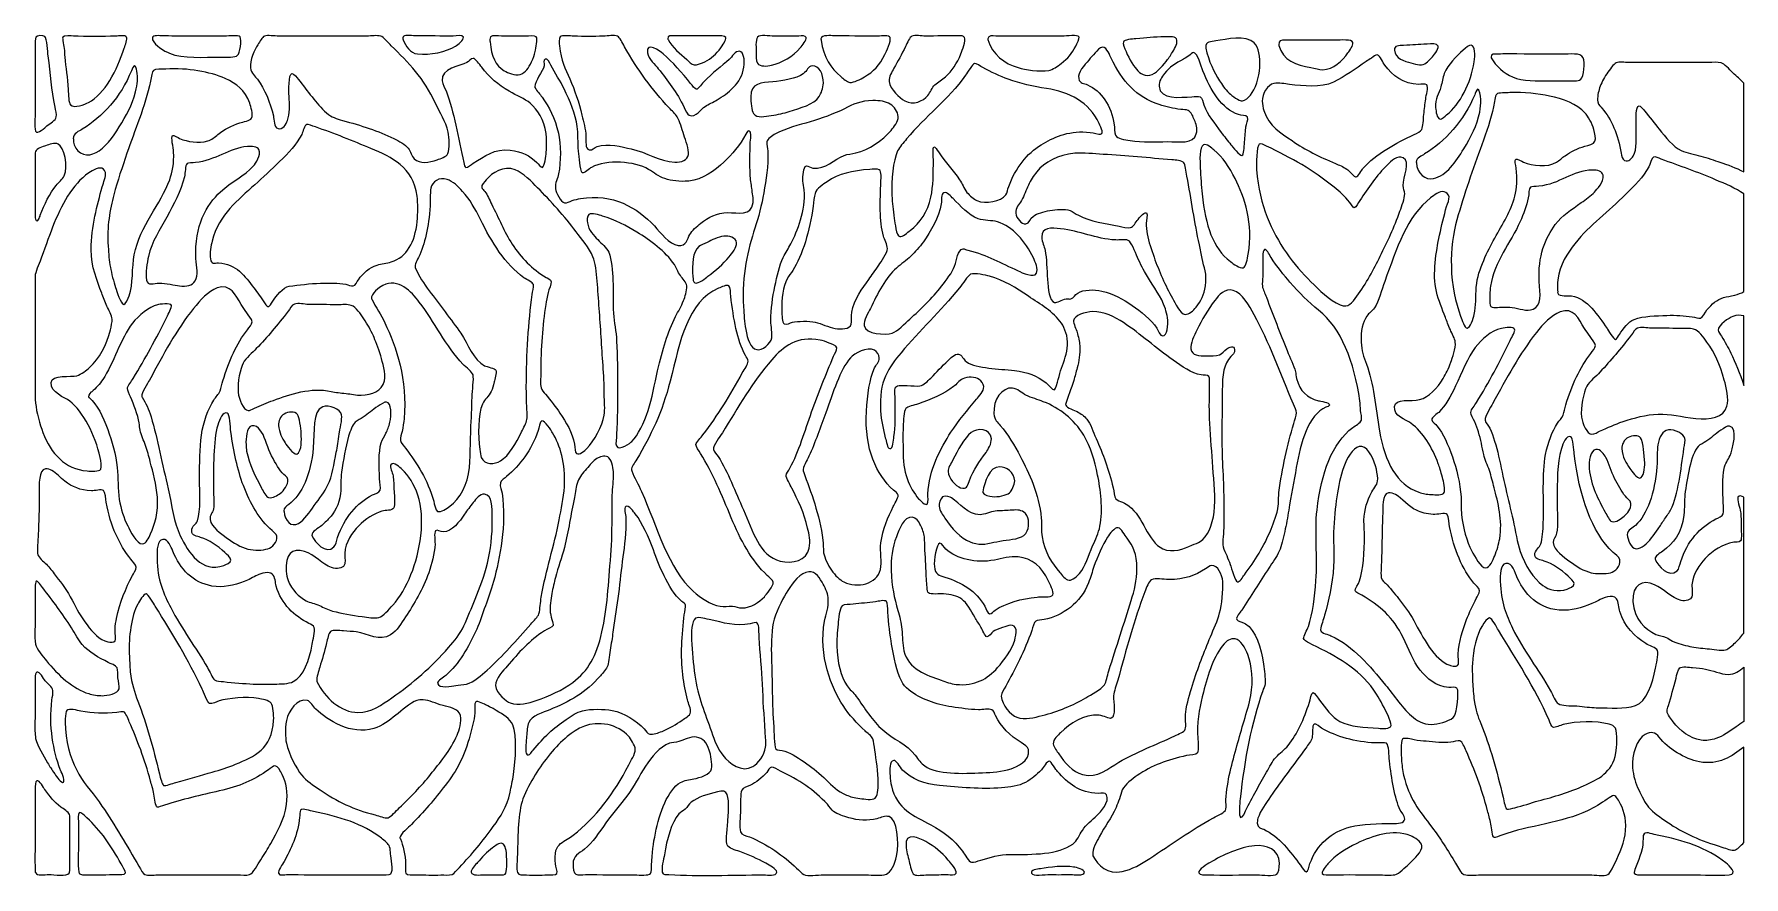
# Model space of a CAD drawing. Header units: millimetres. Extents: x -1201 to 1200, y -592 to 592.
import ezdxf

# ---------------------------------------------------------------- set-up
doc = ezdxf.new("R2010")
doc.units = ezdxf.units.MM
doc.header["$MEASUREMENT"] = 0
doc.layers.add('Layer 1', color=7, linetype='Continuous')

msp = doc.modelspace()

# ---------------------------------------------------------------- linework, layer by layer
at = {"layer": 'Layer 1', "color": 250, "lineweight": 20}
for points, knots in [([(-1199.0854, 455.6946), (-1200.9739, 460.4775), (-1199.4538, 482.2323), (-1199.4538, 489.3888), (-1199.4538, 518.4819), (-1199.4538, 541.787), (-1199.4538, 572.1667), (-1199.4538, 579.4872), (-1200.0243, 585.3358), (-1198.7169, 587.5669), (-1197.3905, 589.8406), (-1188.9027, 590.5927), (-1186.1872, 588.5327), (-1182.874, 586.0236), (-1182.167, 566.8242), (-1181.3974, 561.1004), (-1177.8604, 534.8051), (-1176.7004, 514.925), (-1171.8125, 489.3888), (-1171.1165, 485.7464), (-1169.217, 478.9534), (-1169.973, 475.4286), (-1171.0347, 470.4674), (-1178.2534, 466.8321), (-1183.2369, 462.9153), (-1185.2319, 461.3471), (-1196.7492, 449.7676), (-1199.0854, 455.6946)], [0, 0, 0, 0, 0.111111111, 0.111111111, 0.111111111, 0.222222222, 0.222222222, 0.222222222, 0.333333333, 0.333333333, 0.333333333, 0.444444444, 0.444444444, 0.444444444, 0.555555556, 0.555555556, 0.555555556, 0.666666667, 0.666666667, 0.666666667, 0.777777778, 0.777777778, 0.777777778, 0.888888889, 0.888888889, 0.888888889, 1, 1, 1, 1]), ([(-1160.7593, 582.7554), (-1160.7647, 582.9621), (-1161.5344, 586.0129), (-1160.7593, 587.5669), (-1159.3756, 590.3254), (-1148.8435, 589.16), (-1146.0134, 589.0138), (-1128.6121, 588.105), (-1104.6333, 588.5612), (-1086.678, 589.0138), (-1081.9674, 589.1315), (-1072.8191, 591.0489), (-1071.1979, 587.5669), (-1069.9807, 584.9615), (-1072.9992, 576.7892), (-1074.5166, 572.1667), (-1084.833, 540.7), (-1101.7677, 507.7649), (-1125.0068, 495.6437), (-1129.5536, 493.2736), (-1145.039, 487.2825), (-1150.069, 492.2756), (-1152.7517, 494.938), (-1152.9565, 506.6672), (-1153.3849, 513.9342), (-1154.3839, 530.8704), (-1156.5726, 545.1051), (-1158.1775, 559.6535), (-1158.6387, 563.8162), (-1158.3658, 567.8257), (-1158.9143, 571.6856), (-1159.4465, 575.4385), (-1160.5819, 578.336), (-1160.7593, 582.7554)], [0, 0, 0, 0, 0.090909091, 0.090909091, 0.090909091, 0.181818182, 0.181818182, 0.181818182, 0.272727273, 0.272727273, 0.272727273, 0.363636364, 0.363636364, 0.363636364, 0.454545455, 0.454545455, 0.454545455, 0.545454545, 0.545454545, 0.545454545, 0.636363636, 0.636363636, 0.636363636, 0.727272727, 0.727272727, 0.727272727, 0.818181818, 0.818181818, 0.818181818, 0.909090909, 0.909090909, 0.909090909, 1, 1, 1, 1]), ([(-1035.0798, 584.68), (-1035.7429, 590.639), (-1028.4369, 589.716), (-1022.1816, 589.495), (-997.3377, 588.6253), (-965.4934, 589.0138), (-934.0967, 589.0138), (-926.7908, 589.0138), (-914.2582, 590.8921), (-911.9821, 588.0515), (-908.6879, 583.9387), (-912.7927, 564.5896), (-915.298, 562.0627), (-918.6768, 558.6555), (-930.5161, 559.6535), (-938.8865, 559.6535), (-962.9881, 559.6535), (-992.1522, 556.9234), (-1011.1256, 564.9496), (-1018.2625, 567.9683), (-1031.5482, 575.9802), (-1034.7141, 583.7177), (-1034.8532, 584.0634), (-1035.0115, 584.0741), (-1035.0798, 584.68)], [0, 0, 0, 0, 0.125, 0.125, 0.125, 0.25, 0.25, 0.25, 0.375, 0.375, 0.375, 0.5, 0.5, 0.5, 0.625, 0.625, 0.625, 0.75, 0.75, 0.75, 0.875, 0.875, 0.875, 1, 1, 1, 1]), ([(-897.2417, 544.2533), (-898.5435, 555.5762), (-891.625, 569.401), (-886.9226, 576.9817), (-884.3026, 581.2051), (-880.7737, 587.9589), (-877.7061, 589.0138), (-872.9546, 590.6461), (-864.2511, 589.0138), (-857.0679, 589.0138), (-815.4831, 589.0103), (-775.8115, 589.0174), (-733.9703, 589.0138), (-727.0163, 589.0138), (-719.7102, 590.4786), (-714.4374, 589.0138), (-710.4801, 587.9125), (-703.4033, 579.1949), (-699.6943, 575.5347), (-675.7893, 551.973), (-653.0086, 529.5695), (-637.7798, 495.159), (-631.508, 480.9956), (-622.9438, 469.6619), (-619.7206, 454.2512), (-618.0094, 446.0789), (-617.1443, 430.5147), (-620.0891, 423.932), (-621.9586, 419.7515), (-630.2935, 417.0285), (-635.1979, 415.2679), (-646.4368, 411.2263), (-659.0266, 409.3552), (-667.2632, 416.7113), (-671.0213, 420.0686), (-672.3832, 427.2181), (-675.7401, 431.6303), (-680.0414, 437.2864), (-688.4882, 441.2746), (-696.0098, 445.1094), (-717.7889, 456.2078), (-742.0187, 463.3608), (-767.8778, 470.6136), (-777.1708, 473.2224), (-782.8611, 474.7835), (-790.3581, 481.2058), (-805.7645, 494.3999), (-816.4138, 511.7993), (-830.1636, 528.3721), (-831.146, 529.5553), (-837.2103, 536.9008), (-839.0088, 536.555), (-844.3308, 535.5214), (-843.4192, 511.4964), (-843.0617, 504.7889), (-842.4258, 492.7747), (-842.0519, 479.6768), (-845.2751, 470.6136), (-847.1855, 465.239), (-852.0435, 457.1701), (-858.5417, 459.0626), (-864.7096, 460.8624), (-864.1311, 471.9964), (-865.1763, 476.872), (-869.2074, 495.6543), (-877.3896, 514.4475), (-887.6568, 528.3721), (-890.6015, 532.3637), (-896.3929, 536.8758), (-897.2417, 544.2533)], [0, 0, 0, 0, 0.043478261, 0.043478261, 0.043478261, 0.086956522, 0.086956522, 0.086956522, 0.130434783, 0.130434783, 0.130434783, 0.173913043, 0.173913043, 0.173913043, 0.217391304, 0.217391304, 0.217391304, 0.260869565, 0.260869565, 0.260869565, 0.304347826, 0.304347826, 0.304347826, 0.347826087, 0.347826087, 0.347826087, 0.391304348, 0.391304348, 0.391304348, 0.434782609, 0.434782609, 0.434782609, 0.47826087, 0.47826087, 0.47826087, 0.52173913, 0.52173913, 0.52173913, 0.565217391, 0.565217391, 0.565217391, 0.608695652, 0.608695652, 0.608695652, 0.652173913, 0.652173913, 0.652173913, 0.695652174, 0.695652174, 0.695652174, 0.739130435, 0.739130435, 0.739130435, 0.782608696, 0.782608696, 0.782608696, 0.826086957, 0.826086957, 0.826086957, 0.869565217, 0.869565217, 0.869565217, 0.913043478, 0.913043478, 0.913043478, 0.956521739, 0.956521739, 0.956521739, 1, 1, 1, 1]), ([(-683.109, 584.68), (-683.1471, 585.1005), (-683.6466, 587.7771), (-682.0064, 589.0138), (-680.0523, 590.4786), (-669.2119, 589.4771), (-663.2077, 589.495), (-647.9051, 589.5448), (-627.4989, 588.9497), (-612.7175, 589.0138), (-608.1025, 589.0317), (-599.2735, 591.2663), (-598.3428, 587.5669), (-597.3413, 583.5894), (-606.1701, 577.0815), (-609.3988, 575.0536), (-622.4826, 566.8492), (-644.8756, 562.109), (-662.8419, 563.9873), (-672.7544, 565.0209), (-679.5146, 575.0464), (-682.7433, 583.7177), (-682.866, 584.0527), (-683.0571, 584.0741), (-683.109, 584.68)], [0, 0, 0, 0, 0.125, 0.125, 0.125, 0.25, 0.25, 0.25, 0.375, 0.375, 0.375, 0.5, 0.5, 0.5, 0.625, 0.625, 0.625, 0.75, 0.75, 0.75, 0.875, 0.875, 0.875, 1, 1, 1, 1]), ([(-560.751, 580.8309), (-560.8847, 582.2814), (-561.6106, 586.2767), (-560.014, 588.0515), (-557.7706, 590.5428), (-549.6212, 589.0138), (-544.5341, 589.0138), (-531.9552, 589.0103), (-524.3352, 589.0138), (-510.9949, 589.0138), (-505.7631, 589.0138), (-497.5182, 590.2078), (-495.8834, 588.0515), (-493.7628, 585.2466), (-496.3474, 571.9671), (-497.3599, 567.3552), (-499.3686, 558.2172), (-504.9907, 546.8052), (-509.1527, 541.8476), (-511.3252, 539.2601), (-515.5363, 535.5856), (-518.3665, 535.1081), (-526.4476, 533.7537), (-535.2247, 536.8116), (-541.218, 540.4041), (-553.1255, 547.5357), (-558.8787, 560.4981), (-560.751, 580.8309)], [0, 0, 0, 0, 0.111111111, 0.111111111, 0.111111111, 0.222222222, 0.222222222, 0.222222222, 0.333333333, 0.333333333, 0.333333333, 0.444444444, 0.444444444, 0.444444444, 0.555555556, 0.555555556, 0.555555556, 0.666666667, 0.666666667, 0.666666667, 0.777777778, 0.777777778, 0.777777778, 0.888888889, 0.888888889, 0.888888889, 1, 1, 1, 1]), ([(-463.4523, 575.5347), (-463.6897, 578.0509), (-464.4976, 585.6993), (-462.347, 588.0515), (-459.9808, 590.639), (-448.0187, 589.1528), (-443.5483, 589.0138), (-427.7926, 588.522), (-416.8049, 588.3866), (-401.5351, 589.0138), (-394.9358, 589.2847), (-386.7183, 590.835), (-382.0022, 589.0138), (-378.3533, 587.6025), (-375.0455, 579.4017), (-372.0515, 574.0949), (-354.0634, 542.2004), (-332.9477, 513.5743), (-309.3974, 488.423), (-305.3637, 484.114), (-300.5848, 480.1116), (-297.9703, 475.4286), (-294.3432, 468.9242), (-291.7149, 459.5544), (-288.7564, 450.402), (-286.2593, 442.6752), (-281.1993, 429.4242), (-282.1245, 422.9662), (-283.2927, 414.7939), (-292.2062, 411.262), (-301.289, 411.8999), (-323.2153, 413.4253), (-341.0424, 425.6285), (-362.4666, 430.668), (-375.2665, 433.6832), (-395.6182, 438.4661), (-410.3803, 434.0361), (-414.204, 432.8884), (-417.3343, 428.1269), (-421.4363, 429.2282), (-427.8691, 430.9496), (-425.7975, 441.0714), (-426.2288, 448.4774), (-426.8047, 458.4139), (-429.5257, 468.5928), (-431.7554, 477.8379), (-436.2286, 496.3672), (-442.0117, 512.9327), (-448.7092, 528.8532), (-454.9918, 543.7829), (-461.4655, 554.3715), (-463.4523, 575.5347)], [0, 0, 0, 0, 0.058823529, 0.058823529, 0.058823529, 0.117647059, 0.117647059, 0.117647059, 0.176470588, 0.176470588, 0.176470588, 0.235294118, 0.235294118, 0.235294118, 0.294117647, 0.294117647, 0.294117647, 0.352941176, 0.352941176, 0.352941176, 0.411764706, 0.411764706, 0.411764706, 0.470588235, 0.470588235, 0.470588235, 0.529411765, 0.529411765, 0.529411765, 0.588235294, 0.588235294, 0.588235294, 0.647058824, 0.647058824, 0.647058824, 0.705882353, 0.705882353, 0.705882353, 0.764705882, 0.764705882, 0.764705882, 0.823529412, 0.823529412, 0.823529412, 0.882352941, 0.882352941, 0.882352941, 0.941176471, 0.941176471, 0.941176471, 1, 1, 1, 1]), ([(-339.6178, 565.4307), (-342.205, 582.7803), (-322.2464, 567.9932), (-317.503, 563.9873), (-304.3293, 552.864), (-291.2619, 537.2607), (-279.177, 522.5948), (-276.4914, 519.3373), (-273.1346, 514.54), (-271.4343, 514.4118), (-268.4568, 514.1837), (-262.2805, 523.1151), (-260.0098, 525.4852), (-249.2732, 536.6905), (-235.1251, 547.2293), (-224.9969, 556.2854), (-221.1406, 559.7318), (-215.7887, 568.3782), (-210.6223, 567.8364), (-204.7709, 567.227), (-202.7322, 556.1714), (-204.3588, 545.2191), (-207.7158, 522.6054), (-226.992, 508.3316), (-241.9507, 499.4928), (-247.7667, 496.057), (-253.6045, 493.687), (-258.9046, 490.3475), (-264.7286, 486.6766), (-271.8546, 474.1205), (-281.0164, 477.8379), (-283.702, 478.9213), (-286.2675, 484.2281), (-288.3908, 488.9077), (-298.0849, 510.2775), (-311.9437, 526.8823), (-324.5089, 543.291), (-328.7747, 548.8616), (-338.2968, 556.5812), (-339.6178, 565.4307)], [0, 0, 0, 0, 0.076923077, 0.076923077, 0.076923077, 0.153846154, 0.153846154, 0.153846154, 0.230769231, 0.230769231, 0.230769231, 0.307692308, 0.307692308, 0.307692308, 0.384615385, 0.384615385, 0.384615385, 0.461538462, 0.461538462, 0.461538462, 0.538461538, 0.538461538, 0.538461538, 0.615384615, 0.615384615, 0.615384615, 0.692307692, 0.692307692, 0.692307692, 0.769230769, 0.769230769, 0.769230769, 0.846153846, 0.846153846, 0.846153846, 0.923076923, 0.923076923, 0.923076923, 1, 1, 1, 1]), ([(-311.2396, 585.1647), (-311.9792, 590.2648), (-306.7609, 589.495), (-300.1836, 589.495), (-283.2408, 589.495), (-261.1425, 589.4023), (-243.4245, 589.495), (-238.7522, 589.5199), (-230.6437, 589.7765), (-229.7895, 587.0893), (-228.8506, 584.1418), (-234.975, 575.1925), (-236.7899, 572.6478), (-243.4927, 563.2709), (-249.467, 557.85), (-259.273, 552.9175), (-263.0256, 551.0285), (-270.0833, 548.1737), (-274.3818, 548.5836), (-278.0962, 548.9436), (-281.5295, 553.4556), (-284.7036, 556.2854), (-293.6472, 564.2724), (-304.7086, 573.0434), (-310.8711, 584.2024), (-311.0294, 584.4911), (-311.1822, 584.7548), (-311.2396, 585.1647)], [0, 0, 0, 0, 0.111111111, 0.111111111, 0.111111111, 0.222222222, 0.222222222, 0.222222222, 0.333333333, 0.333333333, 0.333333333, 0.444444444, 0.444444444, 0.444444444, 0.555555556, 0.555555556, 0.555555556, 0.666666667, 0.666666667, 0.666666667, 0.777777778, 0.777777778, 0.777777778, 0.888888889, 0.888888889, 0.888888889, 1, 1, 1, 1]), ([(-187.0366, 566.8742), (-187.0857, 570.9514), (-188.4312, 583.4183), (-185.1944, 587.5669), (-181.9467, 591.7368), (-168.7701, 589.0138), (-161.9743, 589.0138), (-151.0549, 589.0138), (-138.3123, 588.4435), (-127.3299, 589.0138), (-122.7913, 589.249), (-117.9797, 589.9868), (-117.0108, 587.0893), (-115.84, 583.5787), (-122.2073, 576.2582), (-125.1193, 572.6478), (-134.9253, 560.4981), (-151.4124, 551.6344), (-165.6615, 548.1025), (-171.8459, 546.5735), (-182.0422, 545.9997), (-185.1944, 550.9893), (-187.4377, 554.5462), (-186.971, 561.6315), (-187.0366, 566.8742)], [0, 0, 0, 0, 0.125, 0.125, 0.125, 0.25, 0.25, 0.25, 0.375, 0.375, 0.375, 0.5, 0.5, 0.5, 0.625, 0.625, 0.625, 0.75, 0.75, 0.75, 0.875, 0.875, 0.875, 1, 1, 1, 1]), ([(-96.0042, 584.2024), (-96.0015, 584.2844), (-96.4464, 584.6978), (-96.37, 585.1647), (-95.3902, 591.1914), (-81.3485, 589.5199), (-77.9451, 589.495), (-60.5957, 589.3702), (-37.1382, 588.7322), (-16.3963, 589.0138), (-9.8026, 589.1029), (-0.4442, 590.6248), (0.9259, 587.0893), (2.97, 581.8181), (-4.0439, 567.872), (-6.4456, 563.0214), (-13.5198, 548.7404), (-22.3568, 538.836), (-35.1923, 531.74), (-40.6425, 528.7249), (-49.5288, 523.5428), (-55.4621, 524.0382), (-59.463, 524.3732), (-65.0551, 529.5018), (-68.363, 532.2212), (-82.5876, 543.9183), (-92.1833, 559.2827), (-96.0042, 583.2365), (-96.0507, 583.5252), (-96.0042, 583.9066), (-96.0042, 584.2024)], [0, 0, 0, 0, 0.1, 0.1, 0.1, 0.2, 0.2, 0.2, 0.3, 0.3, 0.3, 0.4, 0.4, 0.4, 0.5, 0.5, 0.5, 0.6, 0.6, 0.6, 0.7, 0.7, 0.7, 0.8, 0.8, 0.8, 0.9, 0.9, 0.9, 1, 1, 1, 1]), ([(-0.1795, 525.4852), (-0.9819, 532.5633), (3.5268, 538.444), (6.4525, 543.7722), (12.1129, 554.0686), (16.8235, 562.9644), (22.6721, 574.5724), (25.1202, 579.4373), (28.8238, 587.745), (31.5147, 589.0138), (36.108, 591.1736), (45.0952, 589.0138), (50.3134, 589.0138), (65.6188, 589.0103), (83.0065, 589.6589), (97.856, 589.495), (100.457, 589.4629), (104.4143, 589.9725), (105.596, 587.0893), (107.3973, 582.6877), (102.5257, 569.1908), (100.4379, 563.9873), (94.9248, 550.2587), (87.7743, 540.1796), (78.6916, 531.74), (74.1175, 527.4881), (68.3861, 524.8864), (63.9485, 520.6702), (59.5791, 516.5181), (57.6631, 509.946), (54.0005, 505.7512), (46.992, 497.7251), (33.7226, 491.0211), (21.5668, 498.0458), (13.9906, 502.4295), (1.1224, 514.0161), (-0.1795, 525.4852)], [0, 0, 0, 0, 0.083333333, 0.083333333, 0.083333333, 0.166666667, 0.166666667, 0.166666667, 0.25, 0.25, 0.25, 0.333333333, 0.333333333, 0.333333333, 0.416666667, 0.416666667, 0.416666667, 0.5, 0.5, 0.5, 0.583333333, 0.583333333, 0.583333333, 0.666666667, 0.666666667, 0.666666667, 0.75, 0.75, 0.75, 0.833333333, 0.833333333, 0.833333333, 0.916666667, 0.916666667, 0.916666667, 1, 1, 1, 1]), ([(138.3955, 585.1647), (138.2672, 590.8421), (145.2731, 589.0138), (149.4542, 589.0138), (178.25, 589.0103), (209.764, 589.0138), (242.3315, 589.0138), (249.4629, 589.0138), (264.6808, 591.3803), (266.2857, 587.5669), (267.2244, 585.3358), (263.6847, 578.4037), (261.8616, 575.0536), (256.0511, 564.3829), (250.9066, 557.8714), (241.2234, 550.5082), (236.0406, 546.5699), (229.2422, 541.8476), (223.9013, 540.8853), (210.299, 538.4333), (191.0416, 541.7906), (180.7799, 544.7344), (161.3208, 550.3157), (144.8119, 563.1568), (138.3955, 584.2024), (138.3218, 584.4376), (138.4009, 584.901), (138.3955, 585.1647)], [0, 0, 0, 0, 0.111111111, 0.111111111, 0.111111111, 0.222222222, 0.222222222, 0.222222222, 0.333333333, 0.333333333, 0.333333333, 0.444444444, 0.444444444, 0.444444444, 0.555555556, 0.555555556, 0.555555556, 0.666666667, 0.666666667, 0.666666667, 0.777777778, 0.777777778, 0.777777778, 0.888888889, 0.888888889, 0.888888889, 1, 1, 1, 1]), ([(328.9398, 576.0194), (329.0216, 575.4456), (328.1047, 578.6247), (328.5687, 580.3497), (329.663, 584.4055), (340.8337, 584.8261), (346.262, 585.1647), (361.0051, 586.0735), (371.3542, 588.0515), (386.4357, 588.0515), (394.0256, 588.0515), (402.7728, 589.0922), (403.758, 583.2365), (404.7105, 577.5484), (399.3558, 569.4545), (397.4917, 566.3894), (394.6151, 561.6742), (391.4139, 556.7309), (388.6464, 553.3986), (382.271, 545.7182), (374.3864, 535.8422), (365.7922, 534.1458), (356.1935, 532.2497), (350.0256, 538.4618), (345.154, 544.7344), (338.814, 552.9067), (332.717, 565.1563), (329.3056, 575.0536), (329.199, 575.3672), (329.019, 575.4563), (328.9398, 576.0194)], [0, 0, 0, 0, 0.1, 0.1, 0.1, 0.2, 0.2, 0.2, 0.3, 0.3, 0.3, 0.4, 0.4, 0.4, 0.5, 0.5, 0.5, 0.6, 0.6, 0.6, 0.7, 0.7, 0.7, 0.8, 0.8, 0.8, 0.9, 0.9, 0.9, 1, 1, 1, 1]), ([(444.2974, 573.1326), (443.5933, 581.7468), (452.0511, 581.255), (458.301, 582.2743), (473.5817, 584.7655), (500.7945, 590.9384), (512.4782, 579.3874), (518.4225, 573.5104), (521.2663, 559.878), (520.2182, 545.2191), (519.2303, 531.3587), (513.8401, 514.3156), (507.32, 506.2288), (504.7874, 503.0925), (499.2908, 498.1884), (495.8957, 498.0458), (490.8111, 497.8426), (481.3218, 505.2308), (477.097, 509.1192), (471.3083, 514.4475), (466.9089, 521.2226), (463.4619, 526.4439), (455.8447, 537.9878), (448.5495, 553.4984), (444.2974, 572.1667), (444.232, 572.4518), (444.322, 572.8332), (444.2974, 573.1326)], [0, 0, 0, 0, 0.111111111, 0.111111111, 0.111111111, 0.222222222, 0.222222222, 0.222222222, 0.333333333, 0.333333333, 0.333333333, 0.444444444, 0.444444444, 0.444444444, 0.555555556, 0.555555556, 0.555555556, 0.666666667, 0.666666667, 0.666666667, 0.777777778, 0.777777778, 0.777777778, 0.888888889, 0.888888889, 0.888888889, 1, 1, 1, 1]), ([(546.7542, 576.9817), (546.3639, 583.0405), (549.9884, 583.2365), (556.3365, 583.2365), (580.7709, 583.2365), (601.1772, 583.2401), (625.9965, 583.2365), (633.4881, 583.2365), (650.0407, 585.2466), (651.0559, 579.8685), (651.7465, 576.2047), (646.3672, 568.7488), (644.0555, 565.4307), (636.4302, 554.4963), (623.3546, 542.1541), (608.6715, 541.8476), (603.4887, 541.7406), (597.6729, 543.7579), (592.089, 544.7344), (571.0795, 548.416), (552.9167, 554.3537), (546.7542, 576.0194), (546.6832, 576.2761), (546.7706, 576.7037), (546.7542, 576.9817)], [0, 0, 0, 0, 0.125, 0.125, 0.125, 0.25, 0.25, 0.25, 0.375, 0.375, 0.375, 0.5, 0.5, 0.5, 0.625, 0.625, 0.625, 0.75, 0.75, 0.75, 0.875, 0.875, 0.875, 1, 1, 1, 1]), ([(709.2861, 569.2834), (708.7347, 576.194), (715.7515, 575.7058), (722.1843, 576.0194), (735.3853, 576.6645), (742.0746, 577.1207), (755.3548, 577.944), (760.9225, 578.2896), (769.6559, 578.8742), (770.4665, 575.0536), (771.6591, 569.4295), (764.1375, 562.0556), (761.2527, 558.6911), (756.7223, 553.4128), (751.7796, 548.0704), (744.6701, 548.5836), (741.1113, 548.8402), (736.5508, 550.4974), (732.506, 551.4704), (723.1586, 553.7301), (710.2195, 557.6184), (709.2861, 569.2834)], [0, 0, 0, 0, 0.142857143, 0.142857143, 0.142857143, 0.285714286, 0.285714286, 0.285714286, 0.428571429, 0.428571429, 0.428571429, 0.571428571, 0.571428571, 0.571428571, 0.714285714, 0.714285714, 0.714285714, 0.857142857, 0.857142857, 0.857142857, 1, 1, 1, 1]), ([(767.1505, 488.423), (765.9878, 501.5992), (771.771, 507.7363), (774.522, 517.7833), (776.2087, 523.9491), (776.6918, 530.7314), (779.3145, 536.555), (784.863, 548.8794), (795.9953, 560.6763), (805.8477, 569.2834), (809.4994, 572.4661), (814.2319, 577.1029), (817.2722, 576.5005), (822.8179, 575.3993), (822.6842, 561.9451), (821.3278, 552.9175), (816.8436, 523.083), (801.189, 493.2771), (782.6304, 478.3154), (780.0787, 476.259), (775.8621, 472.1924), (773.4167, 472.5417), (768.7498, 473.2081), (767.628, 482.9914), (767.1505, 488.423)], [0, 0, 0, 0, 0.125, 0.125, 0.125, 0.25, 0.25, 0.25, 0.375, 0.375, 0.375, 0.5, 0.5, 0.5, 0.625, 0.625, 0.625, 0.75, 0.75, 0.75, 0.875, 0.875, 0.875, 1, 1, 1, 1]), ([(-628.1948, 526.4439), (-630.2799, 543.7508), (-602.6905, 547.0547), (-593.5531, 551.9551), (-590.5893, 553.5447), (-587.4069, 557.7823), (-584.705, 557.7324), (-581.1708, 557.6612), (-575.827, 549.5031), (-572.5438, 545.2191), (-561.8562, 531.2624), (-549.261, 520.2924), (-534.215, 511.5249), (-522.8588, 504.9101), (-512.4714, 501.4815), (-504.363, 494.6814), (-493.9457, 485.946), (-485.103, 471.5473), (-482.2483, 452.3266), (-481.5496, 447.6327), (-480.8509, 437.625), (-481.8798, 425.3754), (-482.221, 421.2982), (-484.2325, 405.6201), (-487.4092, 404.6792), (-489.5789, 404.0377), (-493.2661, 409.5477), (-495.1491, 411.4152), (-505.2445, 421.4408), (-515.962, 426.6442), (-532.3727, 428.7435), (-554.733, 431.6054), (-568.4854, 420.1007), (-584.3394, 410.4529), (-587.1395, 408.7494), (-592.3386, 404.0662), (-594.6585, 404.6792), (-596.8664, 405.2637), (-596.8254, 408.0722), (-597.606, 411.4152), (-605.5507, 445.505), (-611.3283, 483.3371), (-622.6682, 512.0061), (-624.3139, 516.1689), (-627.5807, 521.326), (-628.1948, 526.4439)], [0, 0, 0, 0, 0.066666667, 0.066666667, 0.066666667, 0.133333333, 0.133333333, 0.133333333, 0.2, 0.2, 0.2, 0.266666667, 0.266666667, 0.266666667, 0.333333333, 0.333333333, 0.333333333, 0.4, 0.4, 0.4, 0.466666667, 0.466666667, 0.466666667, 0.533333333, 0.533333333, 0.533333333, 0.6, 0.6, 0.6, 0.666666667, 0.666666667, 0.666666667, 0.733333333, 0.733333333, 0.733333333, 0.8, 0.8, 0.8, 0.866666667, 0.866666667, 0.866666667, 0.933333333, 0.933333333, 0.933333333, 1, 1, 1, 1]), ([(-497.7282, 518.2609), (-498.5989, 525.1822), (-486.3558, 539.8446), (-484.8301, 547.1401), (-483.9268, 551.4526), (-487.0817, 554.7743), (-483.3537, 556.7666), (-480.0895, 558.5094), (-477.3193, 551.2744), (-475.6164, 548.1025), (-469.402, 536.5621), (-462.2105, 526.1268), (-456.8177, 514.8929), (-448.7092, 497.9995), (-440.9119, 479.9513), (-438.3901, 461.9494), (-437.0992, 452.7329), (-437.6696, 439.4248), (-436.548, 427.3001), (-436.1494, 422.9876), (-435.751, 416.9181), (-434.7057, 410.9341), (-433.8596, 406.1012), (-433.161, 398.0822), (-431.387, 396.9809), (-428.5923, 395.2417), (-421.2044, 403.2607), (-418.4888, 404.6792), (-396.6225, 416.0841), (-358.1053, 413.3291), (-338.144, 401.7888), (-330.7233, 397.5013), (-324.4735, 391.7169), (-315.2924, 388.7979), (-306.0596, 385.8612), (-294.938, 384.1968), (-281.7561, 385.4299), (-262.0867, 387.2654), (-244.9529, 400.4736), (-232.3686, 411.8999), (-220.9359, 422.2783), (-210.3357, 436.1281), (-201.4113, 451.3643), (-199.3916, 454.8107), (-198.7039, 456.3611), (-196.9872, 455.6946), (-192.8553, 454.0943), (-195.3333, 443.2383), (-195.5135, 437.8887), (-195.8982, 426.4767), (-196.0403, 407.4698), (-195.5135, 395.0528), (-195.2187, 388.0923), (-193.9361, 380.9678), (-193.3029, 375.3224), (-192.3968, 367.2855), (-190.62, 362.214), (-191.4579, 355.1073), (-193.7423, 335.7297), (-212.7265, 341.3288), (-227.2077, 341.1506), (-242.2319, 340.9581), (-254.5542, 334.386), (-264.8024, 326.2281), (-270.7383, 321.5021), (-276.9063, 315.9886), (-280.2823, 310.3468), (-283.7321, 304.573), (-285.2413, 293.1824), (-296.8649, 294.943), (-309.5693, 296.8712), (-320.8791, 312.4531), (-330.0356, 322.3789), (-354.1698, 348.5423), (-388.5387, 368.2372), (-433.9689, 360.881), (-437.394, 360.3286), (-441.5778, 359.124), (-445.3932, 357.9941), (-449.1977, 356.8643), (-452.7485, 354.0701), (-456.0808, 354.6225), (-461.4054, 355.5172), (-468.5832, 369.9621), (-468.9789, 374.3566), (-469.7567, 382.9244), (-465.7804, 389.2791), (-464.5577, 395.5339), (-461.1325, 413.0724), (-461.3782, 436.5059), (-464.9261, 452.8113), (-469.5385, 473.9994), (-478.0999, 489.649), (-487.7776, 503.3419), (-490.7061, 507.4869), (-495.1766, 511.5249), (-497.7282, 516.8211), (-497.8621, 517.099), (-497.6846, 517.9295), (-497.7282, 518.2609)], [0, 0, 0, 0, 0.03030303, 0.03030303, 0.03030303, 0.060606061, 0.060606061, 0.060606061, 0.090909091, 0.090909091, 0.090909091, 0.121212121, 0.121212121, 0.121212121, 0.151515152, 0.151515152, 0.151515152, 0.181818182, 0.181818182, 0.181818182, 0.212121212, 0.212121212, 0.212121212, 0.242424242, 0.242424242, 0.242424242, 0.272727273, 0.272727273, 0.272727273, 0.303030303, 0.303030303, 0.303030303, 0.333333333, 0.333333333, 0.333333333, 0.363636364, 0.363636364, 0.363636364, 0.393939394, 0.393939394, 0.393939394, 0.424242424, 0.424242424, 0.424242424, 0.454545455, 0.454545455, 0.454545455, 0.484848485, 0.484848485, 0.484848485, 0.515151515, 0.515151515, 0.515151515, 0.545454545, 0.545454545, 0.545454545, 0.575757576, 0.575757576, 0.575757576, 0.606060606, 0.606060606, 0.606060606, 0.636363636, 0.636363636, 0.636363636, 0.666666667, 0.666666667, 0.666666667, 0.696969697, 0.696969697, 0.696969697, 0.727272727, 0.727272727, 0.727272727, 0.757575758, 0.757575758, 0.757575758, 0.787878788, 0.787878788, 0.787878788, 0.818181818, 0.818181818, 0.818181818, 0.848484848, 0.848484848, 0.848484848, 0.878787879, 0.878787879, 0.878787879, 0.909090909, 0.909090909, 0.909090909, 0.939393939, 0.939393939, 0.939393939, 0.96969697, 0.96969697, 0.96969697, 1, 1, 1, 1]), ([(265.9172, 529.3343), (264.1241, 537.7953), (273.9711, 548.5693), (279.9207, 555.3232), (283.0129, 558.8301), (285.5347, 561.6172), (289.1345, 565.4307), (291.8828, 568.339), (295.4416, 573.7028), (299.4536, 573.6137), (305.7962, 573.4675), (309.7126, 561.357), (311.2492, 558.21), (327.1577, 525.585), (346.8951, 503.2493), (379.0615, 492.7568), (388.5428, 489.6632), (398.4934, 487.45), (409.2847, 486.0137), (412.9309, 485.5325), (416.618, 485.9317), (419.6038, 484.5738), (423.8094, 482.66), (426.5277, 475.7244), (428.449, 471.0947), (430.4496, 466.2761), (433.1269, 459.5794), (431.0281, 451.8454), (427.019, 437.0441), (407.1286, 440.7756), (390.4859, 440.7756), (373.393, 440.7721), (355.997, 439.4498), (338.1535, 442.219), (330.258, 443.4451), (319.8051, 444.6889), (317.5127, 449.9173), (315.7223, 454.0123), (316.2354, 460.677), (315.6732, 464.3587), (311.5029, 491.488), (297.7888, 512.2092), (278.0785, 520.6702), (273.3543, 522.6946), (267.5002, 521.8605), (265.9172, 529.3343)], [0, 0, 0, 0, 0.066666667, 0.066666667, 0.066666667, 0.133333333, 0.133333333, 0.133333333, 0.2, 0.2, 0.2, 0.266666667, 0.266666667, 0.266666667, 0.333333333, 0.333333333, 0.333333333, 0.4, 0.4, 0.4, 0.466666667, 0.466666667, 0.466666667, 0.533333333, 0.533333333, 0.533333333, 0.6, 0.6, 0.6, 0.666666667, 0.666666667, 0.666666667, 0.733333333, 0.733333333, 0.733333333, 0.8, 0.8, 0.8, 0.866666667, 0.866666667, 0.866666667, 0.933333333, 0.933333333, 0.933333333, 1, 1, 1, 1]), ([(378.6931, 518.7421), (378.139, 525.2821), (382.8578, 531.9681), (386.4357, 536.555), (393.3707, 545.4508), (402.0959, 550.6686), (412.969, 556.7666), (414.9886, 557.8999), (417.8516, 559.1438), (420.3405, 561.1004), (423.0616, 563.2388), (425.1139, 565.9582), (426.9726, 565.9118), (433.015, 565.7586), (437.8675, 546.4559), (440.2419, 540.4041), (450.9103, 513.2285), (466.7232, 486.2525), (490.3663, 478.7965), (494.0972, 477.6204), (501.133, 478.3938), (502.8987, 474.9474), (504.6154, 471.5901), (501.3213, 465.7416), (500.6854, 461.4719), (499.9895, 456.7816), (499.7329, 447.8324), (498.8432, 440.2945), (497.9507, 432.7601), (498.3519, 422.4031), (495.1561, 421.5263), (491.8946, 420.6246), (481.7584, 433.9541), (479.6761, 436.4453), (475.1565, 441.8484), (469.9792, 448.5238), (466.0437, 453.7736), (456.1777, 466.9141), (447.1767, 477.8343), (441.7183, 492.2756), (440.0836, 496.5917), (439.5159, 502.3368), (436.5548, 503.8231), (433.973, 505.1239), (428.9267, 504.012), (424.7618, 503.8231), (408.3676, 503.0853), (380.3769, 498.9261), (378.6931, 518.7421)], [0, 0, 0, 0, 0.0625, 0.0625, 0.0625, 0.125, 0.125, 0.125, 0.1875, 0.1875, 0.1875, 0.25, 0.25, 0.25, 0.3125, 0.3125, 0.3125, 0.375, 0.375, 0.375, 0.4375, 0.4375, 0.4375, 0.5, 0.5, 0.5, 0.5625, 0.5625, 0.5625, 0.625, 0.625, 0.625, 0.6875, 0.6875, 0.6875, 0.75, 0.75, 0.75, 0.8125, 0.8125, 0.8125, 0.875, 0.875, 0.875, 0.9375, 0.9375, 0.9375, 1, 1, 1, 1]), ([(523.5369, 497.5682), (523.2804, 508.0927), (531.1241, 520.7486), (540.1196, 522.5948), (546.8388, 523.974), (555.1601, 521.8428), (561.8658, 521.1514), (581.415, 519.1341), (605.6121, 515.6663), (623.783, 524.5229), (640.4612, 532.6489), (654.3855, 542.9525), (669.4834, 553.3986), (671.6996, 554.9311), (675.0756, 556.7131), (677.2234, 558.21), (679.9145, 560.0918), (682.2315, 562.8218), (684.9607, 562.5402), (689.7996, 562.0449), (693.2548, 551.3172), (695.651, 548.1025), (706.3003, 533.8214), (721.9195, 521.4222), (743.562, 521.1514), (746.9271, 521.1085), (752.6666, 522.887), (754.6207, 520.6702), (757.4318, 517.484), (753.8211, 505.7405), (753.1442, 500.4551), (752.3254, 494.0719), (751.4248, 486.0956), (750.5651, 478.7965), (749.8119, 472.4169), (749.7818, 461.9779), (747.6177, 457.6227), (746.3841, 455.1386), (740.9475, 452.8041), (736.9273, 450.8831), (711.8734, 438.9009), (683.1868, 423.6362), (665.0622, 403.2358), (663.4819, 401.4573), (658.4684, 391.4353), (655.4772, 391.2036), (653.0728, 391.0184), (645.9878, 399.6397), (642.2105, 402.2699), (637.2544, 405.7271), (631.302, 408.0116), (626.7306, 409.9718), (603.4833, 419.9653), (584.7091, 428.7684), (565.5502, 442.219), (549.6745, 453.3637), (533.1928, 461.6073), (525.7477, 484.5738), (524.6286, 488.0274), (523.6243, 493.9151), (523.5369, 497.5682)], [0, 0, 0, 0, 0.05, 0.05, 0.05, 0.1, 0.1, 0.1, 0.15, 0.15, 0.15, 0.2, 0.2, 0.2, 0.25, 0.25, 0.25, 0.3, 0.3, 0.3, 0.35, 0.35, 0.35, 0.4, 0.4, 0.4, 0.45, 0.45, 0.45, 0.5, 0.5, 0.5, 0.55, 0.55, 0.55, 0.6, 0.6, 0.6, 0.65, 0.65, 0.65, 0.7, 0.7, 0.7, 0.75, 0.75, 0.75, 0.8, 0.8, 0.8, 0.85, 0.85, 0.85, 0.9, 0.9, 0.9, 0.95, 0.95, 0.95, 1, 1, 1, 1]), ([(844.9135, 559.6535), (844.3813, 564.7037), (850.8822, 563.524), (853.0247, 563.5026), (854.321, 563.4919), (861.9109, 563.9873), (863.7122, 563.9873), (883.0403, 563.9873), (920.081, 563.5026), (944.7939, 563.5026), (955.1238, 563.5026), (970.8687, 566.0829), (974.2774, 558.6911), (977.3641, 552.0051), (975.1971, 532.2568), (970.9587, 528.3721), (967.4735, 525.1751), (957.3455, 526.4439), (950.3232, 526.4439), (942.2912, 526.4474), (934.947, 526.4439), (928.577, 526.4439), (908.4574, 526.4474), (890.0789, 525.2927), (875.1366, 531.74), (863.5429, 536.7404), (851.2752, 546.9798), (845.2847, 558.6911), (845.1018, 559.0511), (844.9817, 559.0262), (844.9135, 559.6535)], [0, 0, 0, 0, 0.1, 0.1, 0.1, 0.2, 0.2, 0.2, 0.3, 0.3, 0.3, 0.4, 0.4, 0.4, 0.5, 0.5, 0.5, 0.6, 0.6, 0.6, 0.7, 0.7, 0.7, 0.8, 0.8, 0.8, 0.9, 0.9, 0.9, 1, 1, 1, 1]), ([(994.9156, 496.6059), (993.6629, 502.8323), (995.7288, 511.1044), (997.4974, 516.3399), (999.5497, 522.413), (1003.0731, 529.5909), (1007.448, 536.0703), (1011.5118, 542.0935), (1017.3032, 550.1447), (1020.7146, 551.4704), (1024.9667, 553.1277), (1032.3983, 551.9551), (1039.1449, 551.9551), (1076.4967, 551.9551), (1112.4157, 551.9551), (1150.0785, 551.9551), (1156.5058, 551.9551), (1163.2141, 552.9887), (1168.1377, 551.4704), (1172.5508, 550.1161), (1179.4693, 542.5355), (1184.7229, 537.5174), (1189.7966, 532.6703), (1194.9056, 527.7733), (1199.9355, 522.8015), (1199.9355, 522.8015), (1199.9355, 398.4386), (1199.9355, 398.4386), (1189.3517, 404.084), (1176.661, 408.2753), (1166.2954, 411.8999), (1158.8093, 414.5159), (1148.5119, 418.1512), (1139.3883, 420.5641), (1130.2019, 422.9911), (1119.7626, 424.8052), (1112.1154, 428.2623), (1100.7183, 433.4195), (1089.766, 447.5615), (1081.1581, 458.1003), (1074.6326, 466.0944), (1067.6405, 475.5461), (1060.52, 484.0927), (1059.0134, 485.8996), (1054.3847, 491.6448), (1052.7827, 491.3098), (1047.9248, 490.3083), (1048.7271, 472.2388), (1048.7271, 462.9153), (1048.7271, 446.4459), (1050.3374, 430.2225), (1044.6715, 420.5641), (1042.652, 417.1212), (1038.0778, 412.1601), (1032.5103, 414.302), (1028.8422, 415.7134), (1028.2936, 420.9846), (1027.7178, 424.4132), (1023.2173, 451.1576), (1013.9845, 472.2351), (1001.1818, 487.4606), (998.9548, 490.1088), (996.0018, 491.2172), (994.9156, 496.6059)], [0, 0, 0, 0, 0.047619048, 0.047619048, 0.047619048, 0.095238095, 0.095238095, 0.095238095, 0.142857143, 0.142857143, 0.142857143, 0.19047619, 0.19047619, 0.19047619, 0.238095238, 0.238095238, 0.238095238, 0.285714286, 0.285714286, 0.285714286, 0.333333333, 0.333333333, 0.333333333, 0.380952381, 0.380952381, 0.380952381, 0.428571429, 0.428571429, 0.428571429, 0.476190476, 0.476190476, 0.476190476, 0.523809524, 0.523809524, 0.523809524, 0.571428571, 0.571428571, 0.571428571, 0.619047619, 0.619047619, 0.619047619, 0.666666667, 0.666666667, 0.666666667, 0.714285714, 0.714285714, 0.714285714, 0.761904762, 0.761904762, 0.761904762, 0.80952381, 0.80952381, 0.80952381, 0.857142857, 0.857142857, 0.857142857, 0.904761905, 0.904761905, 0.904761905, 0.952380952, 0.952380952, 0.952380952, 1, 1, 1, 1]), ([(-1146.0134, 444.6283), (-1146.0134, 444.974), (-1146.5566, 445.0382), (-1146.0134, 447.5152), (-1144.6761, 453.6239), (-1134.4116, 457.5051), (-1133.4837, 458.1003), (-1105.4658, 476.0594), (-1079.3992, 502.7824), (-1064.5633, 540.4041), (-1063.488, 543.1271), (-1061.6239, 547.7318), (-1060.142, 547.6213), (-1057.0852, 547.4003), (-1055.5078, 534.0923), (-1056.0891, 525.9664), (-1056.4221, 521.2618), (-1057.0798, 516.9494), (-1058.6682, 510.5626), (-1063.2287, 492.2293), (-1071.7847, 477.1856), (-1081.517, 461.4719), (-1090.5834, 446.838), (-1102.2808, 431.4628), (-1113.9508, 425.3754), (-1125.7409, 419.2276), (-1139.9355, 422.0467), (-1144.9108, 436.4453), (-1145.7296, 438.8225), (-1146.0189, 441.2389), (-1146.0134, 444.6283)], [0, 0, 0, 0, 0.1, 0.1, 0.1, 0.2, 0.2, 0.2, 0.3, 0.3, 0.3, 0.4, 0.4, 0.4, 0.5, 0.5, 0.5, 0.6, 0.6, 0.6, 0.7, 0.7, 0.7, 0.8, 0.8, 0.8, 0.9, 0.9, 0.9, 1, 1, 1, 1]), ([(-1096.9971, 293.4997), (-1096.9943, 293.4176), (-1097.3491, 293.7063), (-1097.3655, 293.9808), (-1098.9266, 321.7409), (-1094.7891, 345.3383), (-1089.2571, 366.1735), (-1083.9324, 386.2319), (-1077.516, 404.5581), (-1070.8296, 424.4132), (-1059.94, 456.7459), (-1045.7646, 488.4942), (-1037.6615, 525.9664), (-1036.4853, 531.3943), (-1035.3008, 539.5559), (-1033.606, 540.8853), (-1031.1797, 542.7849), (-1022.0888, 542.5247), (-1016.2838, 542.8063), (-984.3386, 544.3709), (-955.3818, 539.31), (-932.623, 529.3343), (-916.4935, 522.2598), (-905.2873, 513.6918), (-898.347, 494.6814), (-896.6986, 490.1694), (-893.3935, 479.185), (-895.7679, 473.9815), (-897.793, 469.5408), (-907.7163, 468.853), (-912.3505, 467.2455), (-924.1133, 463.1719), (-933.6355, 458.5137), (-942.9421, 450.8831), (-947.5325, 447.1196), (-952.0985, 443.3168), (-957.314, 441.7414), (-970.4252, 437.7818), (-985.8178, 440.8041), (-996.751, 445.1094), (-999.1008, 446.0325), (-1004.8703, 450.958), (-1006.7016, 449.4397), (-1009.3598, 447.2371), (-1005.5636, 432.1578), (-1005.2251, 426.3342), (-1004.2944, 410.2676), (-1007.1574, 397.3445), (-1010.7544, 387.351), (-1023.1886, 352.8263), (-1052.3938, 322.9206), (-1060.5105, 281.9487), (-1063.9792, 264.4493), (-1061.8641, 240.4991), (-1067.5135, 224.1973), (-1068.8236, 220.4123), (-1072.5216, 212.1688), (-1075.2535, 212.1652), (-1079.4456, 212.158), (-1085.1278, 231.0403), (-1086.678, 235.7483), (-1089.3908, 243.9847), (-1092.6058, 256.1701), (-1094.0495, 264.1428), (-1095.7798, 273.7016), (-1096.6231, 283.221), (-1096.9971, 293.4997)], [0, 0, 0, 0, 0.045454545, 0.045454545, 0.045454545, 0.090909091, 0.090909091, 0.090909091, 0.136363636, 0.136363636, 0.136363636, 0.181818182, 0.181818182, 0.181818182, 0.227272727, 0.227272727, 0.227272727, 0.272727273, 0.272727273, 0.272727273, 0.318181818, 0.318181818, 0.318181818, 0.363636364, 0.363636364, 0.363636364, 0.409090909, 0.409090909, 0.409090909, 0.454545455, 0.454545455, 0.454545455, 0.5, 0.5, 0.5, 0.545454545, 0.545454545, 0.545454545, 0.590909091, 0.590909091, 0.590909091, 0.636363636, 0.636363636, 0.636363636, 0.681818182, 0.681818182, 0.681818182, 0.727272727, 0.727272727, 0.727272727, 0.772727273, 0.772727273, 0.772727273, 0.818181818, 0.818181818, 0.818181818, 0.863636364, 0.863636364, 0.863636364, 0.909090909, 0.909090909, 0.909090909, 0.954545455, 0.954545455, 0.954545455, 1, 1, 1, 1]), ([(-194.7739, 503.8231), (-194.954, 523.2648), (-179.7169, 523.778), (-163.8166, 525.004), (-149.7694, 526.0839), (-130.5668, 529.092), (-121.0638, 536.0703), (-115.3488, 540.2723), (-114.3281, 546.4559), (-108.1656, 547.1401), (-99.1619, 548.1417), (-92.4072, 535.7104), (-92.6855, 523.0759), (-92.8438, 515.9835), (-95.8951, 508.442), (-98.5833, 504.3078), (-106.2361, 492.5216), (-124.6881, 488.3053), (-140.9677, 483.1268), (-148.0664, 480.8744), (-156.2512, 478.7146), (-166.0273, 477.3567), (-173.9937, 476.2483), (-186.1196, 473.4968), (-190.721, 480.2436), (-193.7231, 484.638), (-194.7056, 496.1782), (-194.7739, 503.8231)], [0, 0, 0, 0, 0.111111111, 0.111111111, 0.111111111, 0.222222222, 0.222222222, 0.222222222, 0.333333333, 0.333333333, 0.333333333, 0.444444444, 0.444444444, 0.444444444, 0.555555556, 0.555555556, 0.555555556, 0.666666667, 0.666666667, 0.666666667, 0.777777778, 0.777777778, 0.777777778, 0.888888889, 0.888888889, 0.888888889, 1, 1, 1, 1]), ([(3.505, 365.2149), (2.154, 386.7165), (5.4482, 414.2807), (11.6134, 427.7811), (14.1816, 433.4016), (19.6372, 439.2146), (24.1459, 444.6283), (50.9193, 476.7651), (81.6692, 499.2005), (107.0671, 534.1458), (110.1647, 538.4048), (116.5402, 549.9735), (119.5995, 550.5082), (121.8483, 550.9038), (127.8363, 546.5592), (131.3951, 544.7344), (142.3938, 539.0926), (155.8624, 532.2248), (166.7764, 528.3721), (183.4872, 522.47), (202.3979, 518.0614), (220.5853, 515.3741), (252.4022, 510.6803), (280.5212, 496.5917), (294.6611, 466.2833), (297.3521, 460.5239), (302.7887, 449.3862), (293.9269, 451.3643), (288.6978, 452.5297), (284.2383, 453.7771), (276.602, 454.2512), (250.2597, 455.887), (229.6734, 446.6313), (213.2137, 436.4453), (192.9385, 423.8964), (177.1664, 403.8595), (167.5133, 377.7245), (166.0995, 373.9075), (165.4173, 368.9642), (163.4577, 366.1735), (156.7193, 356.5756), (134.9513, 352.755), (122.9155, 357.9941), (118.295, 360.0043), (112.7302, 364.6731), (108.9147, 369.5487), (104.488, 375.1834), (102.1081, 382.119), (98.5929, 387.351), (89.3983, 401.0404), (79.2511, 411.4687), (68.7409, 426.3342), (66.9807, 428.8254), (64.0549, 434.4138), (62.4748, 433.5585), (60.2204, 432.336), (61.7378, 421.2947), (61.7378, 416.2302), (61.7378, 396.0186), (61.6095, 378.1486), (58.4218, 362.8056), (54.2216, 342.6083), (42.4124, 326.6735), (29.304, 316.1205), (25.6497, 313.1802), (18.5455, 306.7079), (14.5637, 307.4599), (9.5583, 308.4079), (7.8143, 326.7412), (6.8237, 332.9676), (4.8696, 345.2279), (4.1763, 354.5335), (3.505, 365.2149)], [0, 0, 0, 0, 0.041666667, 0.041666667, 0.041666667, 0.083333333, 0.083333333, 0.083333333, 0.125, 0.125, 0.125, 0.166666667, 0.166666667, 0.166666667, 0.208333333, 0.208333333, 0.208333333, 0.25, 0.25, 0.25, 0.291666667, 0.291666667, 0.291666667, 0.333333333, 0.333333333, 0.333333333, 0.375, 0.375, 0.375, 0.416666667, 0.416666667, 0.416666667, 0.458333333, 0.458333333, 0.458333333, 0.5, 0.5, 0.5, 0.541666667, 0.541666667, 0.541666667, 0.583333333, 0.583333333, 0.583333333, 0.625, 0.625, 0.625, 0.666666667, 0.666666667, 0.666666667, 0.708333333, 0.708333333, 0.708333333, 0.75, 0.75, 0.75, 0.791666667, 0.791666667, 0.791666667, 0.833333333, 0.833333333, 0.833333333, 0.875, 0.875, 0.875, 0.916666667, 0.916666667, 0.916666667, 0.958333333, 0.958333333, 0.958333333, 1, 1, 1, 1]), ([(740.246, 410.9341), (740.2433, 411.0517), (739.8203, 411.4116), (739.8777, 411.8999), (740.5899, 418.1761), (747.2219, 420.7173), (751.6732, 423.4473), (779.6584, 440.6366), (807.1768, 470.3819), (822.0646, 506.7135), (822.3922, 507.5118), (824.439, 514.3298), (826.1175, 514.4118), (828.7485, 514.54), (830.4242, 505.4091), (830.5415, 499.974), (830.6698, 494.0291), (830.2768, 488.284), (829.065, 482.1646), (825.5089, 464.1662), (816.6226, 446.9556), (806.5873, 430.668), (795.4058, 412.52), (782.8625, 393.3777), (764.2029, 388.7979), (752.9096, 386.0251), (740.7564, 396.3893), (740.246, 410.9341)], [0, 0, 0, 0, 0.111111111, 0.111111111, 0.111111111, 0.222222222, 0.222222222, 0.222222222, 0.333333333, 0.333333333, 0.333333333, 0.444444444, 0.444444444, 0.444444444, 0.555555556, 0.555555556, 0.555555556, 0.666666667, 0.666666667, 0.666666667, 0.777777778, 0.777777778, 0.777777778, 0.888888889, 0.888888889, 0.888888889, 1, 1, 1, 1]), ([(789.2625, 265.5827), (787.9551, 288.731), (792.1117, 313.5651), (797.0025, 331.043), (807.1087, 367.143), (819.5374, 401.8993), (832.018, 436.4453), (838.3442, 453.9731), (844.6733, 472.2672), (848.6006, 489.8699), (849.8206, 495.3336), (850.3719, 505.5053), (853.0247, 507.6758), (855.3089, 509.5469), (865.931, 509.2582), (871.4522, 509.6039), (891.4517, 510.8442), (910.7744, 508.1462), (927.1004, 504.7889), (946.0629, 500.8863), (965.7705, 493.4482), (976.8565, 481.2058), (981.2286, 476.3766), (986.7143, 466.9712), (989.3889, 457.6227), (990.8081, 452.6652), (992.2819, 444.9918), (990.8628, 441.2567), (989.318, 437.1973), (981.3924, 435.8216), (976.8565, 434.5171), (965.6722, 431.3025), (957.6621, 427.1397), (948.8467, 421.0452), (945.045, 418.4113), (940.6018, 414.0241), (937.0539, 411.8999), (923.6808, 403.8738), (903.2582, 407.0707), (890.6138, 411.8999), (888.1412, 412.8443), (881.2773, 417.6201), (879.5606, 416.2302), (877.4345, 414.5088), (879.8389, 407.8333), (880.2974, 403.7169), (883.8017, 372.236), (876.2092, 353.0544), (866.6596, 334.8922), (855.9394, 314.4953), (844.0948, 296.5434), (834.5971, 273.7657), (829.8483, 262.3893), (825.296, 250.4), (824.2752, 236.2294), (823.3365, 223.1709), (824.0078, 210.148), (821.3278, 198.205), (820.045, 192.4776), (815.6537, 179.0019), (811.3771, 178.9556), (807.8373, 178.9165), (804.1365, 190.1681), (802.1633, 195.7992), (795.6406, 214.4177), (789.2898, 239.9182), (789.2625, 264.624), (789.2625, 264.9447), (789.2816, 265.2727), (789.2625, 265.5827)], [0, 0, 0, 0, 0.043478261, 0.043478261, 0.043478261, 0.086956522, 0.086956522, 0.086956522, 0.130434783, 0.130434783, 0.130434783, 0.173913043, 0.173913043, 0.173913043, 0.217391304, 0.217391304, 0.217391304, 0.260869565, 0.260869565, 0.260869565, 0.304347826, 0.304347826, 0.304347826, 0.347826087, 0.347826087, 0.347826087, 0.391304348, 0.391304348, 0.391304348, 0.434782609, 0.434782609, 0.434782609, 0.47826087, 0.47826087, 0.47826087, 0.52173913, 0.52173913, 0.52173913, 0.565217391, 0.565217391, 0.565217391, 0.608695652, 0.608695652, 0.608695652, 0.652173913, 0.652173913, 0.652173913, 0.695652174, 0.695652174, 0.695652174, 0.739130435, 0.739130435, 0.739130435, 0.782608696, 0.782608696, 0.782608696, 0.826086957, 0.826086957, 0.826086957, 0.869565217, 0.869565217, 0.869565217, 0.913043478, 0.913043478, 0.913043478, 0.956521739, 0.956521739, 0.956521739, 1, 1, 1, 1]), ([(-204.7272, 208.316), (-204.7245, 208.2341), (-205.0793, 208.512), (-205.0957, 208.7972), (-207.653, 254.1244), (-198.5374, 289.0232), (-188.8788, 319.4921), (-184.0673, 334.6747), (-179.3485, 351.5148), (-176.3491, 369.064), (-173.2705, 387.0623), (-169.889, 406.4291), (-170.8197, 427.7811), (-170.9753, 431.3381), (-172.8721, 436.6021), (-172.2934, 440.2945), (-171.6821, 444.2077), (-164.5643, 449.5502), (-160.1322, 451.8454), (-144.9196, 459.729), (-127.3982, 463.8597), (-111.113, 468.6926), (-96.1653, 473.1262), (-77.6449, 479.766), (-63.2021, 486.9796), (-51.0325, 493.0562), (-40.7162, 498.5341), (-23.0283, 498.5305), (-13.4897, 498.5305), (-5.4768, 497.6395), (1.2943, 493.238), (6.4989, 489.8486), (12.2657, 483.4191), (12.353, 475.9097), (12.4295, 469.1238), (6.3734, 461.3685), (2.3996, 456.6604), (-9.8845, 442.0907), (-28.7951, 429.695), (-46.9852, 424.8944), (-52.55, 423.426), (-58.5924, 423.3867), (-63.5705, 421.5263), (-77.8496, 416.1839), (-89.4242, 401.4787), (-107.4287, 403.7169), (-110.7337, 404.1268), (-113.6785, 407.3451), (-116.6424, 406.6038), (-121.0474, 405.5061), (-121.8442, 392.0947), (-121.4322, 385.4299), (-121.1593, 380.9535), (-119.9885, 377.8208), (-119.5927, 372.9166), (-117.2238, 343.7702), (-129.123, 315.7213), (-138.3859, 297.3523), (-141.7019, 290.7767), (-145.8312, 285.0565), (-149.0735, 278.0995), (-154.4827, 266.5129), (-157.796, 252.3032), (-160.8691, 237.6693), (-164.1413, 222.0946), (-166.3984, 206.0671), (-166.3984, 189.0632), (-166.3984, 180.866), (-164.2233, 171.6743), (-165.2931, 164.9989), (-166.5239, 157.29), (-178.8954, 146.6834), (-186.2997, 148.6365), (-195.1205, 150.9567), (-199.4025, 163.4914), (-201.7797, 177.0311), (-203.6191, 187.5093), (-204.3069, 198.0838), (-204.7272, 208.316)], [0, 0, 0, 0, 0.038461538, 0.038461538, 0.038461538, 0.076923077, 0.076923077, 0.076923077, 0.115384615, 0.115384615, 0.115384615, 0.153846154, 0.153846154, 0.153846154, 0.192307692, 0.192307692, 0.192307692, 0.230769231, 0.230769231, 0.230769231, 0.269230769, 0.269230769, 0.269230769, 0.307692308, 0.307692308, 0.307692308, 0.346153846, 0.346153846, 0.346153846, 0.384615385, 0.384615385, 0.384615385, 0.423076923, 0.423076923, 0.423076923, 0.461538462, 0.461538462, 0.461538462, 0.5, 0.5, 0.5, 0.538461538, 0.538461538, 0.538461538, 0.576923077, 0.576923077, 0.576923077, 0.615384615, 0.615384615, 0.615384615, 0.653846154, 0.653846154, 0.653846154, 0.692307692, 0.692307692, 0.692307692, 0.730769231, 0.730769231, 0.730769231, 0.769230769, 0.769230769, 0.769230769, 0.807692308, 0.807692308, 0.807692308, 0.846153846, 0.846153846, 0.846153846, 0.884615385, 0.884615385, 0.884615385, 0.923076923, 0.923076923, 0.923076923, 0.961538462, 0.961538462, 0.961538462, 1, 1, 1, 1]), ([(-953.6296, 276.175), (-954.8687, 283.752), (-952.6034, 295.0144), (-951.0505, 301.2015), (-941.5038, 339.2046), (-914.2119, 359.0811), (-891.3438, 380.1338), (-880.2661, 390.3269), (-867.7937, 401.7424), (-856.3311, 412.8622), (-844.2298, 424.5949), (-832.4724, 437.0155), (-825.3738, 450.8831), (-823.3842, 454.7644), (-821.7876, 463.8633), (-818.3706, 464.8434), (-816.4957, 465.378), (-810.5925, 462.958), (-806.2067, 461.4719), (-780.2247, 452.6758), (-752.5288, 441.3458), (-728.0752, 431.1492), (-698.8809, 418.9816), (-669.0481, 405.278), (-663.2077, 364.2525), (-661.9223, 355.2106), (-662.0859, 339.1191), (-663.2077, 328.6373), (-666.3681, 299.1094), (-677.2302, 279.2186), (-699.6943, 271.8447), (-705.6139, 269.9023), (-713.5558, 269.4069), (-719.5984, 267.5108), (-730.3323, 264.1393), (-739.1066, 256.0133), (-745.7659, 246.8145), (-747.8892, 243.8814), (-749.9797, 238.8312), (-753.1347, 238.1504), (-756.0358, 237.5267), (-759.854, 239.8897), (-763.4538, 240.5597), (-773.459, 242.413), (-788.2266, 242.438), (-798.835, 242.0032), (-813.8102, 241.3902), (-829.009, 239.6865), (-843.0617, 237.6693), (-851.8661, 236.4077), (-861.2164, 223.5771), (-865.9132, 216.4955), (-871.0823, 208.7045), (-871.9366, 205.6822), (-877.7061, 214.5673), (-882.2284, 221.5278), (-887.9242, 229.3545), (-892.4492, 235.2636), (-905.331, 252.0893), (-916.9956, 269.1432), (-942.2052, 270.3977), (-948.2695, 270.7041), (-952.2896, 267.9777), (-953.6296, 276.175)], [0, 0, 0, 0, 0.047619048, 0.047619048, 0.047619048, 0.095238095, 0.095238095, 0.095238095, 0.142857143, 0.142857143, 0.142857143, 0.19047619, 0.19047619, 0.19047619, 0.238095238, 0.238095238, 0.238095238, 0.285714286, 0.285714286, 0.285714286, 0.333333333, 0.333333333, 0.333333333, 0.380952381, 0.380952381, 0.380952381, 0.428571429, 0.428571429, 0.428571429, 0.476190476, 0.476190476, 0.476190476, 0.523809524, 0.523809524, 0.523809524, 0.571428571, 0.571428571, 0.571428571, 0.619047619, 0.619047619, 0.619047619, 0.666666667, 0.666666667, 0.666666667, 0.714285714, 0.714285714, 0.714285714, 0.761904762, 0.761904762, 0.761904762, 0.80952381, 0.80952381, 0.80952381, 0.857142857, 0.857142857, 0.857142857, 0.904761905, 0.904761905, 0.904761905, 0.952380952, 0.952380952, 0.952380952, 1, 1, 1, 1]), ([(-1199.0854, 332.0053), (-1200.499, 335.7297), (-1199.4538, 350.7805), (-1199.4538, 356.5507), (-1199.4538, 373.4691), (-1199.4538, 386.9482), (-1199.4538, 403.7169), (-1199.4538, 410.8414), (-1200.4281, 422.7274), (-1199.0854, 426.8189), (-1197.6771, 431.1207), (-1188.6707, 433.9149), (-1185.0818, 435.0019), (-1179.5471, 436.677), (-1172.6503, 439.8168), (-1167.3912, 437.4076), (-1159.2255, 433.6689), (-1152.5335, 405.8054), (-1158.9143, 392.6471), (-1161.1932, 387.9461), (-1166.7116, 383.7227), (-1170.3387, 379.1716), (-1179.2332, 368.0126), (-1186.845, 352.7515), (-1192.4506, 337.3014), (-1193.2312, 335.1594), (-1196.4462, 325.0447), (-1199.0854, 332.0053)], [0, 0, 0, 0, 0.111111111, 0.111111111, 0.111111111, 0.222222222, 0.222222222, 0.222222222, 0.333333333, 0.333333333, 0.333333333, 0.444444444, 0.444444444, 0.444444444, 0.555555556, 0.555555556, 0.555555556, 0.666666667, 0.666666667, 0.666666667, 0.777777778, 0.777777778, 0.777777778, 0.888888889, 0.888888889, 0.888888889, 1, 1, 1, 1]), ([(-1043.1882, 246.3335), (-1045.0605, 256.3518), (-1042.6287, 271.0321), (-1040.6091, 279.5429), (-1035.5764, 300.7381), (-1024.6296, 317.2147), (-1014.81, 334.8922), (-1005.0368, 352.4842), (-995.0206, 370.96), (-990.1162, 391.2036), (-988.6725, 397.1698), (-989.1092, 407.3914), (-986.4319, 409.9718), (-984.9963, 411.3582), (-978.247, 411.0552), (-974.6363, 411.4152), (-946.8694, 414.1808), (-927.4047, 431.7835), (-901.6631, 434.0361), (-895.4186, 434.5849), (-887.3347, 433.9541), (-885.4462, 429.7093), (-881.9337, 421.7865), (-889.9493, 410.3994), (-893.1861, 406.6038), (-905.5248, 392.1481), (-924.4081, 384.6138), (-939.2577, 370.5074), (-959.0771, 351.6787), (-976.3257, 323.0989), (-973.8993, 276.6561), (-973.2444, 264.1214), (-969.9857, 253.7323), (-975.0047, 245.3711), (-978.9019, 238.8847), (-987.2806, 236.6072), (-997.1194, 238.1504), (-1003.7513, 239.1947), (-1016.1664, 242.021), (-1025.4976, 242.0032), (-1033.3986, 241.9853), (-1041.6161, 237.9223), (-1043.1882, 246.3335)], [0, 0, 0, 0, 0.071428571, 0.071428571, 0.071428571, 0.142857143, 0.142857143, 0.142857143, 0.214285714, 0.214285714, 0.214285714, 0.285714286, 0.285714286, 0.285714286, 0.357142857, 0.357142857, 0.357142857, 0.428571429, 0.428571429, 0.428571429, 0.5, 0.5, 0.5, 0.571428571, 0.571428571, 0.571428571, 0.642857143, 0.642857143, 0.642857143, 0.714285714, 0.714285714, 0.714285714, 0.785714286, 0.785714286, 0.785714286, 0.857142857, 0.857142857, 0.857142857, 0.928571429, 0.928571429, 0.928571429, 1, 1, 1, 1]), ([(436.5548, 403.7169), (436.159, 413.3647), (434.8844, 433.6083), (441.35, 436.4453), (445.4928, 438.2629), (452.4768, 431.9724), (455.7219, 429.2282), (468.3527, 418.5254), (477.5118, 404.8788), (485.5739, 388.7979), (498.4748, 363.0693), (511.6432, 325.1339), (504.0014, 282.911), (502.8306, 276.4387), (500.9719, 264.7951), (497.0009, 263.6617), (491.8783, 262.2004), (483.3932, 268.8937), (478.9392, 272.3258), (454.3791, 291.2437), (444.0218, 321.8514), (439.1365, 367.6206), (438.5498, 373.1127), (438.124, 379.1074), (437.6628, 384.9488), (437.1416, 391.528), (436.8031, 397.7615), (436.5548, 403.7169)], [0, 0, 0, 0, 0.111111111, 0.111111111, 0.111111111, 0.222222222, 0.222222222, 0.222222222, 0.333333333, 0.333333333, 0.333333333, 0.444444444, 0.444444444, 0.444444444, 0.555555556, 0.555555556, 0.555555556, 0.666666667, 0.666666667, 0.666666667, 0.777777778, 0.777777778, 0.777777778, 0.888888889, 0.888888889, 0.888888889, 1, 1, 1, 1]), ([(515.7942, 401.7888), (515.4694, 407.2809), (515.4885, 434.7489), (519.4814, 437.4076), (521.8749, 439.0007), (526.2525, 435.9963), (529.432, 434.5171), (564.5567, 418.2047), (595.484, 400.6732), (624.5199, 376.7658), (632.2136, 370.4325), (639.3804, 364.5769), (646.2662, 355.5884), (648.3185, 352.9047), (651.2798, 347.8866), (652.8981, 347.8866), (655.2262, 347.8866), (658.8478, 355.2855), (660.6381, 357.9941), (672.1745, 375.4293), (684.6359, 393.7911), (699.3381, 408.0472), (704.7992, 413.3469), (713.489, 421.8292), (721.45, 418.1548), (732.7708, 412.9335), (721.3081, 391.1823), (721.45, 379.1716), (721.5019, 374.6737), (723.6307, 371.2131), (723.6608, 367.6206), (723.7153, 360.8596), (719.6843, 350.5347), (717.0261, 343.0716), (708.8194, 320.0337), (699.431, 300.4816), (689.3848, 280.0241), (680.5585, 262.0471), (669.2433, 240.5811), (656.5853, 223.7126), (649.492, 214.2679), (645.1417, 206.673), (632.9968, 211.6805), (617.7215, 217.9745), (603.5051, 232.6975), (592.089, 243.9277), (567.7554, 267.8494), (544.9175, 298.3146), (530.5401, 334.8922), (523.0675, 353.892), (517.4018, 374.9411), (515.7942, 401.7888)], [0, 0, 0, 0, 0.058823529, 0.058823529, 0.058823529, 0.117647059, 0.117647059, 0.117647059, 0.176470588, 0.176470588, 0.176470588, 0.235294118, 0.235294118, 0.235294118, 0.294117647, 0.294117647, 0.294117647, 0.352941176, 0.352941176, 0.352941176, 0.411764706, 0.411764706, 0.411764706, 0.470588235, 0.470588235, 0.470588235, 0.529411765, 0.529411765, 0.529411765, 0.588235294, 0.588235294, 0.588235294, 0.647058824, 0.647058824, 0.647058824, 0.705882353, 0.705882353, 0.705882353, 0.764705882, 0.764705882, 0.764705882, 0.823529412, 0.823529412, 0.823529412, 0.882352941, 0.882352941, 0.882352941, 0.941176471, 0.941176471, 0.941176471, 1, 1, 1, 1]), ([(177.4639, 340.1883), (176.4296, 348.325), (182.6139, 352.4022), (185.5724, 357.9941), (189.3906, 365.2149), (191.9151, 372.8775), (195.1547, 379.6526), (198.4924, 386.631), (202.3078, 392.7433), (206.9475, 398.4208), (218.0962, 412.0746), (236.5019, 422.4743), (260.3906, 424.4132), (273.256, 425.461), (286.7137, 423.5756), (300.1932, 422.9662), (332.6815, 421.505), (364.2583, 417.6807), (396.7521, 415.2679), (401.9294, 414.883), (411.0723, 414.3128), (413.7059, 410.9341), (415.5044, 408.6282), (416.3887, 399.244), (417.7588, 392.1659), (424.0441, 359.7298), (428.4244, 326.7626), (435.4522, 295.9089), (436.8959, 289.5756), (437.7447, 282.829), (439.1365, 276.6561), (441.8003, 264.8663), (446.3799, 254.6518), (443.9291, 238.1504), (442.1059, 225.8831), (437.3871, 216.5988), (430.6596, 208.316), (426.7788, 203.5367), (420.7391, 197.649), (415.1797, 198.205), (408.1575, 198.9106), (400.9906, 214.4568), (397.4917, 220.8293), (387.7021, 238.6423), (378.5321, 258.9536), (371.69, 278.5807), (368.0437, 289.0482), (364.0591, 300.2071), (362.1105, 311.309), (361.4472, 315.0656), (360.6748, 322.7745), (360.634, 326.2281), (360.593, 329.8776), (363.2568, 338.2958), (361.0051, 340.6694), (359.3813, 342.3766), (355.4512, 338.3564), (354.3704, 337.3014), (350.7707, 333.7802), (352.6566, 335.5159), (349.2095, 331.5241), (345.6835, 327.4362), (342.3975, 320.8357), (338.522, 319.9731), (335.1542, 319.2211), (326.609, 321.1173), (322.6735, 321.8942), (303.4409, 325.7184), (282.3443, 328.8369), (265.5488, 337.3014), (261.3813, 339.397), (257.5931, 342.9005), (253.7531, 344.0374), (245.6475, 346.4289), (234.6161, 345.6483), (225.375, 344.0374), (216.7426, 342.5334), (207.8181, 340.199), (201.7893, 335.8545), (198.214, 333.2776), (196.0334, 326.0285), (191.8386, 325.2693), (185.3786, 324.0967), (178.2937, 333.6305), (177.4639, 340.1883)], [0, 0, 0, 0, 0.035714286, 0.035714286, 0.035714286, 0.071428571, 0.071428571, 0.071428571, 0.107142857, 0.107142857, 0.107142857, 0.142857143, 0.142857143, 0.142857143, 0.178571429, 0.178571429, 0.178571429, 0.214285714, 0.214285714, 0.214285714, 0.25, 0.25, 0.25, 0.285714286, 0.285714286, 0.285714286, 0.321428571, 0.321428571, 0.321428571, 0.357142857, 0.357142857, 0.357142857, 0.392857143, 0.392857143, 0.392857143, 0.428571429, 0.428571429, 0.428571429, 0.464285714, 0.464285714, 0.464285714, 0.5, 0.5, 0.5, 0.535714286, 0.535714286, 0.535714286, 0.571428571, 0.571428571, 0.571428571, 0.607142857, 0.607142857, 0.607142857, 0.642857143, 0.642857143, 0.642857143, 0.678571429, 0.678571429, 0.678571429, 0.714285714, 0.714285714, 0.714285714, 0.75, 0.75, 0.75, 0.785714286, 0.785714286, 0.785714286, 0.821428571, 0.821428571, 0.821428571, 0.857142857, 0.857142857, 0.857142857, 0.892857143, 0.892857143, 0.892857143, 0.928571429, 0.928571429, 0.928571429, 0.964285714, 0.964285714, 0.964285714, 1, 1, 1, 1]), ([(938.5276, 229.4863), (937.9736, 232.1094), (937.889, 242.2562), (938.5276, 246.8145), (941.5024, 268.024), (952.4438, 284.4969), (962.4845, 297.3523), (973.576, 311.5479), (985.6199, 322.1437), (997.4974, 332.9676), (1009.6014, 344.0018), (1021.8063, 354.676), (1033.984, 366.6547), (1046.3554, 378.8329), (1058.9234, 391.1324), (1066.4151, 405.645), (1068.0253, 408.76), (1070.2169, 417.8661), (1073.0525, 419.117), (1075.3831, 420.1471), (1080.4595, 417.581), (1084.1057, 416.2302), (1110.2787, 406.5361), (1135.431, 397.9646), (1160.0293, 387.351), (1174.4557, 381.1317), (1188.3801, 375.4542), (1199.9355, 367.2713), (1199.9355, 367.2713), (1199.9355, 230.0958), (1199.9355, 230.0958), (1196.1146, 228.0108), (1191.9035, 226.3642), (1187.3049, 225.1596), (1181.0522, 223.5237), (1175.965, 223.3419), (1171.4536, 221.788), (1162.2508, 218.6232), (1154.931, 213.0206), (1148.2336, 204.4633), (1145.4062, 200.8459), (1141.9292, 193.6073), (1139.0198, 192.9124), (1136.4762, 192.3029), (1131.6893, 194.3914), (1127.5955, 194.8369), (1116.3812, 196.0594), (1104.2472, 197.5278), (1091.8485, 196.765), (1076.7123, 195.8278), (1059.1554, 196.3873), (1045.7769, 190.9878), (1037.9795, 187.8372), (1030.608, 178.0468), (1025.1414, 169.8104), (1023.7741, 167.7575), (1021.6644, 163.2027), (1019.6094, 163.0708), (1017.0357, 162.9104), (1009.2575, 176.4216), (1007.8165, 178.4709), (994.7682, 197.0359), (980.6992, 220.1628), (958.0605, 224.1973), (954.1468, 224.8923), (940.8229, 222.3939), (938.5276, 228.0465), (938.3857, 228.4029), (938.6123, 229.0943), (938.5276, 229.4863)], [0, 0, 0, 0, 0.043478261, 0.043478261, 0.043478261, 0.086956522, 0.086956522, 0.086956522, 0.130434783, 0.130434783, 0.130434783, 0.173913043, 0.173913043, 0.173913043, 0.217391304, 0.217391304, 0.217391304, 0.260869565, 0.260869565, 0.260869565, 0.304347826, 0.304347826, 0.304347826, 0.347826087, 0.347826087, 0.347826087, 0.391304348, 0.391304348, 0.391304348, 0.434782609, 0.434782609, 0.434782609, 0.47826087, 0.47826087, 0.47826087, 0.52173913, 0.52173913, 0.52173913, 0.565217391, 0.565217391, 0.565217391, 0.608695652, 0.608695652, 0.608695652, 0.652173913, 0.652173913, 0.652173913, 0.695652174, 0.695652174, 0.695652174, 0.739130435, 0.739130435, 0.739130435, 0.782608696, 0.782608696, 0.782608696, 0.826086957, 0.826086957, 0.826086957, 0.869565217, 0.869565217, 0.869565217, 0.913043478, 0.913043478, 0.913043478, 0.956521739, 0.956521739, 0.956521739, 1, 1, 1, 1]), ([(-1199.0854, 73.5498), (-1200.3052, 86.7937), (-1199.4538, 104.817), (-1199.4538, 119.2761), (-1199.4538, 155.9357), (-1199.4538, 193.5289), (-1199.4538, 231.8956), (-1199.4538, 239.5689), (-1200.3245, 247.759), (-1199.4538, 254.0352), (-1198.5504, 260.5788), (-1192.961, 272.0656), (-1190.6111, 278.5807), (-1178.5509, 312.0218), (-1168.6057, 342.847), (-1150.8058, 369.064), (-1141.7913, 382.3435), (-1132.6268, 392.0056), (-1119.8486, 399.8678), (-1112.5589, 404.3513), (-1103.0122, 406.4291), (-1101.0499, 397.4621), (-1099.9227, 392.2978), (-1103.7682, 383.4198), (-1105.4739, 377.2469), (-1112.5671, 351.5575), (-1120.8174, 322.0653), (-1120.954, 289.1694), (-1121.0576, 264.3566), (-1112.6216, 245.6278), (-1106.2108, 228.0465), (-1104.2403, 222.6362), (-1101.5711, 216.1997), (-1098.8393, 209.7559), (-1096.5495, 204.3493), (-1091.7624, 196.6831), (-1091.4677, 191.469), (-1091.2494, 187.5449), (-1092.9605, 181.4006), (-1094.0495, 176.5499), (-1099.0385, 154.3105), (-1109.8051, 135.9771), (-1122.7961, 124.0876), (-1127.9816, 119.3367), (-1134.6627, 113.9016), (-1141.2237, 112.0554), (-1149.3567, 109.7674), (-1176.0947, 114.0299), (-1177.3418, 102.429), (-1178.8975, 87.9769), (-1157.1976, 81.3728), (-1151.1743, 76.4402), (-1132.6075, 61.2361), (-1115.1762, 29.5662), (-1108.4242, -2.9733), (-1107.3488, -8.141), (-1105.8505, -16.0175), (-1107.6846, -19.3356), (-1109.6332, -22.8569), (-1120.7356, -22.251), (-1126.8518, -21.7449), (-1157.8336, -19.186), (-1177.3937, 2.6151), (-1188.7663, 32.1644), (-1193.2257, 43.7404), (-1197.8955, 60.616), (-1199.0854, 73.5498)], [0, 0, 0, 0, 0.045454545, 0.045454545, 0.045454545, 0.090909091, 0.090909091, 0.090909091, 0.136363636, 0.136363636, 0.136363636, 0.181818182, 0.181818182, 0.181818182, 0.227272727, 0.227272727, 0.227272727, 0.272727273, 0.272727273, 0.272727273, 0.318181818, 0.318181818, 0.318181818, 0.363636364, 0.363636364, 0.363636364, 0.409090909, 0.409090909, 0.409090909, 0.454545455, 0.454545455, 0.454545455, 0.5, 0.5, 0.5, 0.545454545, 0.545454545, 0.545454545, 0.590909091, 0.590909091, 0.590909091, 0.636363636, 0.636363636, 0.636363636, 0.681818182, 0.681818182, 0.681818182, 0.727272727, 0.727272727, 0.727272727, 0.772727273, 0.772727273, 0.772727273, 0.818181818, 0.818181818, 0.818181818, 0.863636364, 0.863636364, 0.863636364, 0.909090909, 0.909090909, 0.909090909, 0.954545455, 0.954545455, 0.954545455, 1, 1, 1, 1]), ([(-665.7895, 265.1051), (-666.5154, 270.3442), (-661.6766, 276.8771), (-659.5232, 281.9487), (-651.3766, 301.1445), (-645.8881, 325.7148), (-644.7802, 356.0696), (-644.5591, 362.1676), (-645.1322, 370.1367), (-644.0432, 375.3224), (-642.1574, 384.2966), (-631.882, 391.6563), (-621.1944, 387.8357), (-613.135, 384.9559), (-605.4578, 377.7709), (-599.4482, 370.9885), (-589.0664, 359.2736), (-582.0741, 347.0241), (-574.3859, 331.5241), (-558.6603, 299.808), (-539.646, 268.4019), (-513.2055, 249.7014), (-508.6587, 246.4867), (-500.6758, 243.1187), (-499.939, 240.0785), (-498.9564, 236.0227), (-501.3117, 229.718), (-501.7812, 226.1218), (-506.8056, 187.5449), (-509.8896, 142.1073), (-509.8896, 96.1742), (-509.8896, 88.6933), (-509.7995, 80.7847), (-509.5212, 73.0686), (-509.2536, 65.6341), (-508.3094, 56.5637), (-509.1527, 50.4478), (-509.8542, 45.3727), (-513.7924, 38.8433), (-516.5242, 33.1232), (-524.0378, 17.3844), (-533.8492, 0.0134), (-546.3789, -7.7882), (-554.1899, -12.6496), (-568.873, -13.3303), (-573.2807, -2.9733), (-574.416, -0.3074), (-574.6016, 4.7108), (-575.1255, 8.5813), (-577.6883, 27.5846), (-578.1523, 57.3513), (-571.4384, 72.11), (-568.0815, 79.4874), (-562.9479, 82.5311), (-559.2771, 89.9158), (-557.5959, 93.298), (-556.2887, 97.778), (-554.8531, 103.3913), (-554.1244, 106.2461), (-551.4498, 115.9295), (-552.6425, 119.7573), (-553.4558, 122.3626), (-565.3332, 124.3869), (-568.4909, 126.0121), (-584.0173, 134.0169), (-591.6645, 156.0961), (-602.0273, 171.7349), (-608.5828, 181.6251), (-616.0199, 191.0199), (-623.7735, 201.5729), (-638.8605, 222.1123), (-655.3367, 239.9539), (-665.7895, 263.6617), (-665.9259, 263.9718), (-665.7376, 264.7451), (-665.7895, 265.1051)], [0, 0, 0, 0, 0.04, 0.04, 0.04, 0.08, 0.08, 0.08, 0.12, 0.12, 0.12, 0.16, 0.16, 0.16, 0.2, 0.2, 0.2, 0.24, 0.24, 0.24, 0.28, 0.28, 0.28, 0.32, 0.32, 0.32, 0.36, 0.36, 0.36, 0.4, 0.4, 0.4, 0.44, 0.44, 0.44, 0.48, 0.48, 0.48, 0.52, 0.52, 0.52, 0.56, 0.56, 0.56, 0.6, 0.6, 0.6, 0.64, 0.64, 0.64, 0.68, 0.68, 0.68, 0.72, 0.72, 0.72, 0.76, 0.76, 0.76, 0.8, 0.8, 0.8, 0.84, 0.84, 0.84, 0.88, 0.88, 0.88, 0.92, 0.92, 0.92, 0.96, 0.96, 0.96, 1, 1, 1, 1]), ([(-572.5438, 376.2847), (-573.3106, 379.7845), (-568.6328, 384.7955), (-566.2775, 387.351), (-557.6041, 396.7814), (-542.4844, 407.7692), (-525.3696, 401.3112), (-514.1553, 397.0772), (-502.529, 384.211), (-494.0439, 375.8), (-476.113, 358.0298), (-456.1517, 335.466), (-439.8639, 314.1959), (-432.3068, 304.3272), (-421.7393, 291.6143), (-416.2754, 279.0618), (-412.9131, 271.3279), (-411.2401, 257.1253), (-410.3803, 244.8935), (-408.6146, 219.8028), (-406.3876, 193.5717), (-404.8538, 166.4424), (-403.3254, 139.477), (-400.6589, 113.6023), (-400.427, 86.0631), (-400.3452, 75.984), (-399.1797, 64.7503), (-400.427, 56.7099), (-402.8314, 41.217), (-414.7171, 20.3675), (-425.1235, 9.54), (-427.9374, 6.6104), (-435.1697, -0.1755), (-439.4954, 2.8005), (-442.2574, 4.7001), (-441.0265, 9.9427), (-442.0745, 15.7984), (-444.9893, 32.0682), (-454.3341, 46.9836), (-462.7155, 59.5931), (-468.0456, 67.6122), (-475.9984, 77.6449), (-482.9852, 86.0631), (-484.9884, 88.483), (-488.4654, 91.9758), (-489.2515, 95.2084), (-490.4523, 100.148), (-489.6198, 108.9085), (-489.6198, 115.9046), (-489.6198, 151.0494), (-487.281, 182.2952), (-482.6167, 212.1652), (-481.8689, 216.9517), (-480.8264, 222.9463), (-479.3007, 229.0087), (-478.2992, 232.979), (-474.4728, 240.9696), (-474.8767, 243.9277), (-475.2998, 247.0391), (-481.4268, 249.705), (-482.2483, 250.1826), (-501.7184, 261.6017), (-517.3649, 277.8643), (-529.7909, 296.8712), (-541.1444, 314.2351), (-548.6033, 333.8301), (-558.5402, 352.7015), (-561.7662, 358.8317), (-564.5526, 365.9419), (-568.1198, 370.9885), (-569.6099, 373.0913), (-572.0553, 374.0429), (-572.5438, 376.2847)], [0, 0, 0, 0, 0.041666667, 0.041666667, 0.041666667, 0.083333333, 0.083333333, 0.083333333, 0.125, 0.125, 0.125, 0.166666667, 0.166666667, 0.166666667, 0.208333333, 0.208333333, 0.208333333, 0.25, 0.25, 0.25, 0.291666667, 0.291666667, 0.291666667, 0.333333333, 0.333333333, 0.333333333, 0.375, 0.375, 0.375, 0.416666667, 0.416666667, 0.416666667, 0.458333333, 0.458333333, 0.458333333, 0.5, 0.5, 0.5, 0.541666667, 0.541666667, 0.541666667, 0.583333333, 0.583333333, 0.583333333, 0.625, 0.625, 0.625, 0.666666667, 0.666666667, 0.666666667, 0.708333333, 0.708333333, 0.708333333, 0.75, 0.75, 0.75, 0.791666667, 0.791666667, 0.791666667, 0.833333333, 0.833333333, 0.833333333, 0.875, 0.875, 0.875, 0.916666667, 0.916666667, 0.916666667, 0.958333333, 0.958333333, 0.958333333, 1, 1, 1, 1]), ([(-150.9185, 203.0163), (-151.5597, 220.5941), (-149.502, 236.7106), (-143.5468, 248.2616), (-141.2434, 252.7308), (-138.2194, 256.1202), (-135.8068, 259.8126), (-121.8688, 281.129), (-111.9045, 315.5574), (-107.0602, 350.2923), (-106.2169, 356.344), (-105.9576, 363.415), (-104.4784, 368.1016), (-102.4233, 374.6274), (-92.6227, 380.9357), (-87.5274, 384.4641), (-71.4633, 395.5945), (-51.9851, 400.267), (-27.4523, 401.7888), (-23.3968, 402.0454), (-16.6228, 403.2216), (-14.1856, 401.3112), (-10.8724, 398.713), (-11.7758, 389.5036), (-11.975, 384.4641), (-13.0203, 357.766), (-14.4667, 329.3145), (-8.2879, 307.9411), (-7.0925, 303.8068), (-2.6549, 295.5632), (-2.7585, 290.6128), (-2.8923, 284.2617), (-11.945, 272.0407), (-14.9225, 267.5108), (-20.2608, 259.3884), (-24.5758, 253.4507), (-28.9261, 247.2957), (-37.5476, 235.0961), (-50.0445, 219.6139), (-52.883, 201.0953), (-53.759, 195.3822), (-52.4272, 188.4003), (-53.6198, 184.2518), (-55.5739, 177.4302), (-67.5961, 176.9313), (-76.1003, 178.4709), (-85.6933, 180.2067), (-95.4885, 185.1142), (-104.1126, 187.135), (-112.7206, 189.1559), (-128.8528, 188.5785), (-136.1753, 187.135), (-139.0655, 186.5684), (-144.2374, 182.7941), (-147.5998, 184.733), (-151.3251, 186.8749), (-150.7001, 197.0181), (-150.9185, 203.0163)], [0, 0, 0, 0, 0.052631579, 0.052631579, 0.052631579, 0.105263158, 0.105263158, 0.105263158, 0.157894737, 0.157894737, 0.157894737, 0.210526316, 0.210526316, 0.210526316, 0.263157895, 0.263157895, 0.263157895, 0.315789474, 0.315789474, 0.315789474, 0.368421053, 0.368421053, 0.368421053, 0.421052632, 0.421052632, 0.421052632, 0.473684211, 0.473684211, 0.473684211, 0.526315789, 0.526315789, 0.526315789, 0.578947368, 0.578947368, 0.578947368, 0.631578947, 0.631578947, 0.631578947, 0.684210526, 0.684210526, 0.684210526, 0.736842105, 0.736842105, 0.736842105, 0.789473684, 0.789473684, 0.789473684, 0.842105263, 0.842105263, 0.842105263, 0.894736842, 0.894736842, 0.894736842, 0.947368421, 0.947368421, 0.947368421, 1, 1, 1, 1]), ([(843.4424, 215.052), (842.9047, 220.063), (843.1559, 231.0474), (844.1766, 237.6693), (849.6131, 272.9744), (872.653, 298.6211), (885.8241, 328.6373), (890.3792, 339.0122), (895.0652, 350.5916), (897.2486, 361.8433), (898.2911, 367.1965), (897.8135, 374.7807), (900.1988, 376.7658), (901.8417, 378.1273), (907.4557, 377.7993), (911.9916, 378.2057), (941.5106, 380.868), (958.4808, 400.5449), (987.5467, 400.8301), (994.1159, 400.8942), (1001.4001, 399.3938), (1002.2871, 393.6093), (1003.78, 383.9116), (993.5783, 373.5617), (990.1258, 370.0263), (985.3115, 365.0937), (978.0491, 359.5017), (971.6983, 355.1073), (957.6894, 345.4167), (945.0504, 337.1553), (935.2117, 324.3071), (921.3418, 306.1911), (910.4306, 279.1474), (912.7285, 244.4125), (913.9293, 226.2716), (916.3501, 210.6148), (903.8832, 205.422), (894.7868, 201.6406), (884.9508, 206.9011), (874.7709, 207.8313), (870.6089, 208.2127), (865.0522, 208.3659), (859.6593, 208.316), (852.5689, 208.2447), (843.0849, 204.8162), (843.4424, 214.0862), (843.4534, 214.3891), (843.4725, 214.7526), (843.4424, 215.052)], [0, 0, 0, 0, 0.0625, 0.0625, 0.0625, 0.125, 0.125, 0.125, 0.1875, 0.1875, 0.1875, 0.25, 0.25, 0.25, 0.3125, 0.3125, 0.3125, 0.375, 0.375, 0.375, 0.4375, 0.4375, 0.4375, 0.5, 0.5, 0.5, 0.5625, 0.5625, 0.5625, 0.625, 0.625, 0.625, 0.6875, 0.6875, 0.6875, 0.75, 0.75, 0.75, 0.8125, 0.8125, 0.8125, 0.875, 0.875, 0.875, 0.9375, 0.9375, 0.9375, 1, 1, 1, 1]), ([(-35.5607, 182.3237), (-36.7807, 189.3947), (-29.4037, 200.7568), (-26.7155, 206.3879), (-16.7075, 227.3479), (-4.7755, 250.2432), (9.7713, 263.1805), (16.4686, 269.1324), (24.0095, 273.976), (30.041, 280.0241), (36.007, 286.0117), (42.2869, 292.409), (47.7344, 300.2392), (57.644, 314.4882), (69.729, 333.659), (72.7965, 353.6603), (73.5062, 358.3114), (72.1715, 367.3105), (76.481, 369.064), (80.9487, 370.8816), (86.7209, 363.5576), (89.3792, 360.881), (99.7201, 350.4812), (110.8743, 337.7968), (124.7604, 332.4864), (133.4912, 329.1469), (143.3626, 330.6475), (151.6649, 328.1562), (173.4302, 321.6091), (190.8862, 300.7595), (202.1577, 277.6184), (204.906, 271.9766), (209.1554, 261.6551), (206.579, 255.9634), (203.2576, 248.6215), (186.3202, 256.833), (180.7799, 259.3314), (155.8105, 270.5723), (138.2263, 281.4996), (110.3857, 288.2071), (107.703, 288.8557), (105.4895, 290.3597), (103.7538, 290.1316), (95.4107, 289.0553), (94.7365, 274.7315), (91.5925, 266.0674), (88.0827, 256.4018), (80.1026, 246.7326), (73.165, 237.6693), (60.0021, 220.4871), (44.3829, 205.7036), (28.5671, 191.469), (22.0062, 185.5562), (11.3869, 174.1086), (3.8734, 171.7349), (-5.8016, 168.677), (-33.5084, 170.4198), (-35.5607, 182.3237)], [0, 0, 0, 0, 0.052631579, 0.052631579, 0.052631579, 0.105263158, 0.105263158, 0.105263158, 0.157894737, 0.157894737, 0.157894737, 0.210526316, 0.210526316, 0.210526316, 0.263157895, 0.263157895, 0.263157895, 0.315789474, 0.315789474, 0.315789474, 0.368421053, 0.368421053, 0.368421053, 0.421052632, 0.421052632, 0.421052632, 0.473684211, 0.473684211, 0.473684211, 0.526315789, 0.526315789, 0.526315789, 0.578947368, 0.578947368, 0.578947368, 0.631578947, 0.631578947, 0.631578947, 0.684210526, 0.684210526, 0.684210526, 0.736842105, 0.736842105, 0.736842105, 0.789473684, 0.789473684, 0.789473684, 0.842105263, 0.842105263, 0.842105263, 0.894736842, 0.894736842, 0.894736842, 0.947368421, 0.947368421, 0.947368421, 1, 1, 1, 1]), ([(662.4831, 159.2217), (661.5552, 174.7109), (665.1032, 187.4843), (670.5888, 195.7992), (673.4435, 200.1295), (678.0504, 202.1716), (681.2791, 207.3502), (687.3324, 217.0728), (691.2516, 232.227), (695.651, 244.4125), (712.2663, 290.4132), (727.0341, 336.8809), (760.1474, 361.8433), (764.3804, 365.0366), (772.8217, 371.7655), (778.9434, 370.5074), (782.2266, 369.8338), (785.4689, 366.6084), (785.9491, 363.2867), (786.4896, 359.5231), (784.0415, 354.619), (782.6304, 349.8111), (778.7414, 336.5601), (775.5019, 322.8315), (772.6798, 309.3845), (767.8136, 286.2291), (762.358, 255.0189), (768.2558, 230.4522), (771.277, 217.8783), (776.296, 205.5397), (780.7856, 193.871), (782.6851, 188.942), (785.1605, 182.7335), (787.7886, 176.5499), (790.0212, 171.2966), (794.366, 163.969), (794.7918, 159.2217), (795.5942, 150.2689), (790.7989, 137.0855), (788.5282, 130.8236), (785.1769, 121.5927), (781.8664, 114.7855), (777.838, 108.2063), (769.5003, 94.5739), (757.4918, 82.0037), (744.6701, 78.3648), (732.6071, 74.9433), (710.3614, 81.2837), (709.2861, 68.7419), (708.1097, 54.9563), (725.2928, 50.3837), (732.506, 45.1552), (750.0957, 32.4104), (761.804, 11.821), (770.8349, -11.6374), (772.5816, -16.1637), (774.5521, -22.807), (776.7354, -30.8866), (778.22, -36.3931), (780.9302, -48.664), (779.3145, -52.0676), (777.2649, -56.3729), (766.49, -55.1398), (761.2527, -54.9545), (753.8266, -54.6836), (749.629, -53.568), (743.562, -51.5829), (713.0851, -41.6214), (695.4436, -8.6757), (688.2794, 34.0854), (682.6273, 67.8331), (680.1273, 101.4917), (669.8519, 128.4214), (666.1102, 138.2225), (663.1927, 147.3393), (662.4831, 159.2217)], [0, 0, 0, 0, 0.04, 0.04, 0.04, 0.08, 0.08, 0.08, 0.12, 0.12, 0.12, 0.16, 0.16, 0.16, 0.2, 0.2, 0.2, 0.24, 0.24, 0.24, 0.28, 0.28, 0.28, 0.32, 0.32, 0.32, 0.36, 0.36, 0.36, 0.4, 0.4, 0.4, 0.44, 0.44, 0.44, 0.48, 0.48, 0.48, 0.52, 0.52, 0.52, 0.56, 0.56, 0.56, 0.6, 0.6, 0.6, 0.64, 0.64, 0.64, 0.68, 0.68, 0.68, 0.72, 0.72, 0.72, 0.76, 0.76, 0.76, 0.8, 0.8, 0.8, 0.84, 0.84, 0.84, 0.88, 0.88, 0.88, 0.92, 0.92, 0.92, 0.96, 0.96, 0.96, 1, 1, 1, 1]), ([(-424.0154, 326.7091), (-424.5094, 330.2269), (-424.7059, 336.161), (-422.1732, 338.2601), (-418.1941, 341.5676), (-407.1245, 337.64), (-403.0115, 336.3356), (-385.4355, 330.7579), (-369.1177, 322.55), (-354.7266, 313.7147), (-335.9853, 302.2029), (-314.6156, 287.0701), (-302.0231, 267.992), (-299.242, 263.7793), (-297.0396, 257.9414), (-293.549, 252.5919), (-290.7706, 248.3328), (-285.274, 243.3646), (-284.7036, 238.1504), (-283.9176, 230.9689), (-287.0562, 222.9285), (-289.1249, 217.4542), (-292.2389, 209.2213), (-296.592, 202.4176), (-300.1836, 195.3181), (-311.477, 172.986), (-318.573, 149.2175), (-325.6115, 118.7914), (-329.9564, 100.0126), (-332.9994, 80.3464), (-338.8808, 62.9647), (-344.5604, 46.1853), (-353.1028, 28.1976), (-361.7325, 19.6476), (-363.4491, 17.944), (-378.9646, 5.5483), (-383.476, 13.3891), (-384.7068, 15.5276), (-383.3067, 25.179), (-383.1075, 29.7551), (-381.2162, 73.1257), (-381.036, 117.6866), (-383.1075, 160.6687), (-383.7571, 174.1442), (-386.6391, 187.16), (-387.5315, 199.6483), (-388.6451, 215.298), (-387.608, 231.1899), (-388.2657, 245.8523), (-388.8334, 258.4369), (-390.1816, 275.6974), (-394.1634, 285.3203), (-397.2611, 292.8011), (-404.1523, 297.1492), (-409.6435, 303.1261), (-414.8836, 308.832), (-422.5526, 316.288), (-424.0154, 326.7091)], [0, 0, 0, 0, 0.052631579, 0.052631579, 0.052631579, 0.105263158, 0.105263158, 0.105263158, 0.157894737, 0.157894737, 0.157894737, 0.210526316, 0.210526316, 0.210526316, 0.263157895, 0.263157895, 0.263157895, 0.315789474, 0.315789474, 0.315789474, 0.368421053, 0.368421053, 0.368421053, 0.421052632, 0.421052632, 0.421052632, 0.473684211, 0.473684211, 0.473684211, 0.526315789, 0.526315789, 0.526315789, 0.578947368, 0.578947368, 0.578947368, 0.631578947, 0.631578947, 0.631578947, 0.684210526, 0.684210526, 0.684210526, 0.736842105, 0.736842105, 0.736842105, 0.789473684, 0.789473684, 0.789473684, 0.842105263, 0.842105263, 0.842105263, 0.894736842, 0.894736842, 0.894736842, 0.947368421, 0.947368421, 0.947368421, 1, 1, 1, 1]), ([(213.9505, 306.9752), (213.3938, 320.5256), (227.8477, 319.9625), (240.4838, 318.5262), (267.6066, 315.4576), (289.2682, 304.2202), (317.8838, 302.6449), (323.4978, 302.3384), (330.1898, 303.985), (335.2033, 302.1602), (340.0094, 300.4174), (344.7856, 286.4964), (348.4727, 278.0995), (352.4245, 269.1075), (357.5882, 259.4668), (361.0024, 253.5505), (372.072, 234.4118), (381.6597, 224.6286), (387.5384, 205.9067), (388.6792, 202.2751), (390.0384, 196.9931), (390.4859, 193.8747), (392.2053, 181.9637), (389.6945, 168.0604), (383.8539, 167.8858), (379.7738, 167.7611), (377.2138, 176.2185), (375.377, 178.9556), (367.4896, 190.6991), (353.2815, 202.6599), (341.1011, 210.7217), (328.3203, 219.1756), (314.3904, 227.4941), (298.3482, 230.9333), (287.4888, 233.2642), (272.5955, 233.3212), (264.4407, 228.0465), (261.051, 225.8546), (258.5839, 221.0752), (254.8585, 219.867), (253.2783, 219.3467), (250.8193, 220.1807), (248.2266, 219.867), (241.9358, 219.1043), (235.8524, 214.0969), (232.0097, 215.052), (224.1796, 216.998), (222.856, 234.2229), (222.059, 247.2957), (221.202, 261.2774), (220.6507, 276.927), (218.7403, 287.726), (217.5722, 294.3194), (214.2726, 299.1593), (213.9505, 306.9752)], [0, 0, 0, 0, 0.055555556, 0.055555556, 0.055555556, 0.111111111, 0.111111111, 0.111111111, 0.166666667, 0.166666667, 0.166666667, 0.222222222, 0.222222222, 0.222222222, 0.277777778, 0.277777778, 0.277777778, 0.333333333, 0.333333333, 0.333333333, 0.388888889, 0.388888889, 0.388888889, 0.444444444, 0.444444444, 0.444444444, 0.5, 0.5, 0.5, 0.555555556, 0.555555556, 0.555555556, 0.611111111, 0.611111111, 0.611111111, 0.666666667, 0.666666667, 0.666666667, 0.722222222, 0.722222222, 0.722222222, 0.777777778, 0.777777778, 0.777777778, 0.833333333, 0.833333333, 0.833333333, 0.888888889, 0.888888889, 0.888888889, 0.944444444, 0.944444444, 0.944444444, 1, 1, 1, 1]), ([(-275.8582, 250.6673), (-277.3785, 268.409), (-276.2458, 286.0936), (-267.7498, 293.4997), (-265.0179, 295.8875), (-260.3592, 297.2133), (-255.9543, 299.277), (-249.1176, 302.481), (-241.2411, 306.8219), (-232.3686, 307.9411), (-225.5864, 308.8), (-215.2483, 305.9809), (-214.6807, 298.7958), (-214.1621, 292.3129), (-221.168, 283.7271), (-224.9997, 279.0618), (-233.7795, 268.359), (-243.9758, 259.6985), (-254.8489, 251.6295), (-258.1295, 249.1954), (-268.312, 240.5134), (-273.2765, 242.4807), (-275.7764, 243.4751), (-275.6345, 248.0584), (-275.8582, 250.6673)], [0, 0, 0, 0, 0.125, 0.125, 0.125, 0.25, 0.25, 0.25, 0.375, 0.375, 0.375, 0.5, 0.5, 0.5, 0.625, 0.625, 0.625, 0.75, 0.75, 0.75, 0.875, 0.875, 0.875, 1, 1, 1, 1]), ([(487.7872, -230.6249), (486.3953, -227.2391), (492.4841, -220.6564), (494.7876, -217.1458), (507.724, -197.444), (519.8552, -178.6366), (532.7507, -158.4322), (537.8544, -150.4274), (544.0332, -142.3371), (547.4911, -134.3679), (550.5041, -127.4181), (552.9386, -116.865), (555.2339, -106.9321), (557.4308, -97.4054), (559.2867, -86.6671), (560.7604, -77.0906), (564.0355, -55.7706), (568.0093, -36.304), (571.448, -16.9299), (577.5205, 17.2775), (588.2216, 57.5188), (613.0956, 67.7761), (614.8859, 68.5138), (617.6779, 69.0164), (617.8853, 70.6629), (618.3984, 74.758), (605.1972, 76.1088), (602.4052, 76.9178), (586.696, 81.4904), (576.568, 89.6912), (571.8164, 108.2063), (571.0686, 111.1181), (570.8857, 115.0706), (570.3427, 117.348), (568.0474, 126.9637), (562.69, 136.8574), (558.5471, 147.1896), (548.4327, 172.43), (539.3008, 196.2126), (529.432, 222.2692), (527.366, 227.7257), (524.4512, 233.3177), (523.9054, 237.6693), (523.3623, 241.9818), (524.2029, 246.4795), (524.2738, 251.1485), (524.3366, 255.3076), (524.1701, 259.5168), (524.2738, 265.1051), (524.394, 271.6522), (523.6515, 288.1073), (526.8529, 289.1694), (529.6149, 290.0889), (532.778, 283.1034), (536.0668, 278.0995), (544.1615, 265.7858), (554.2568, 252.8912), (562.6027, 243.4466), (575.6701, 228.6631), (588.2216, 215.1091), (602.7737, 203.9822), (634.4624, 179.7504), (652.9145, 131.1907), (660.6381, 76.9178), (661.2331, 72.7301), (661.1785, 67.7083), (661.7435, 62.9647), (662.1993, 59.1369), (663.7412, 53.1422), (662.8515, 49.4856), (661.9073, 45.6257), (654.1154, 42.0331), (650.6848, 39.3816), (621.7198, 16.971), (606.45, -24.0972), (600.5631, -76.6094), (597.0479, -107.9692), (601.4719, -141.7846), (599.0893, -176.238), (597.5746, -198.1603), (594.3323, -221.8075), (588.4018, -240.2514), (586.8953, -244.9345), (581.4041, -253.7911), (581.7671, -257.0949), (582.1956, -261.0047), (597.2308, -267.0955), (600.1946, -268.6459), (633.2452, -285.9385), (663.4273, -302.0585), (684.2266, -335.5425), (689.4503, -343.9572), (696.0221, -355.5474), (700.8092, -366.8275), (702.1328, -369.9424), (705.1186, -376.2151), (704.4963, -379.3443), (703.4428, -384.6084), (692.5315, -383.4714), (686.8057, -383.1935), (667.5539, -382.2526), (646.2744, -380.9338), (632.6257, -373.5671), (621.2258, -367.412), (612.4596, -354.9272), (603.8818, -343.7255), (601.9768, -341.2378), (596.7395, -332.8624), (595.0364, -333.1403), (592.5829, -333.536), (590.9454, -343.3299), (589.8755, -346.616), (582.0018, -370.8227), (573.1892, -391.1341), (560.0208, -407.2577), (554.7371, -413.7264), (548.3289, -417.989), (542.7014, -424.1013), (537.6879, -429.5506), (534.2163, -437.4236), (529.8032, -444.7975), (519.5169, -461.9689), (510.213, -479.4184), (500.3196, -499.1844), (499.2007, -501.4119), (496.4278, -509.4987), (493.3139, -508.3297), (490.3663, -507.2213), (491.9247, -488.2001), (492.577, -482.3373), (499.0151, -424.7535), (508.4718, -376.6321), (524.2738, -330.7311), (525.2127, -328.0082), (527.2759, -323.9274), (527.5925, -320.6236), (528.3758, -312.3122), (526.3208, -302.0087), (525.3764, -293.1913), (522.8819, -269.8612), (514.0421, -245.5083), (500.3196, -236.3987), (497.2685, -234.3743), (488.9689, -233.5082), (487.7872, -230.6249)], [0, 0, 0, 0, 0.020833333, 0.020833333, 0.020833333, 0.041666667, 0.041666667, 0.041666667, 0.0625, 0.0625, 0.0625, 0.083333333, 0.083333333, 0.083333333, 0.104166667, 0.104166667, 0.104166667, 0.125, 0.125, 0.125, 0.145833333, 0.145833333, 0.145833333, 0.166666667, 0.166666667, 0.166666667, 0.1875, 0.1875, 0.1875, 0.208333333, 0.208333333, 0.208333333, 0.229166667, 0.229166667, 0.229166667, 0.25, 0.25, 0.25, 0.270833333, 0.270833333, 0.270833333, 0.291666667, 0.291666667, 0.291666667, 0.3125, 0.3125, 0.3125, 0.333333333, 0.333333333, 0.333333333, 0.354166667, 0.354166667, 0.354166667, 0.375, 0.375, 0.375, 0.395833333, 0.395833333, 0.395833333, 0.416666667, 0.416666667, 0.416666667, 0.4375, 0.4375, 0.4375, 0.458333333, 0.458333333, 0.458333333, 0.479166667, 0.479166667, 0.479166667, 0.5, 0.5, 0.5, 0.520833333, 0.520833333, 0.520833333, 0.541666667, 0.541666667, 0.541666667, 0.5625, 0.5625, 0.5625, 0.583333333, 0.583333333, 0.583333333, 0.604166667, 0.604166667, 0.604166667, 0.625, 0.625, 0.625, 0.645833333, 0.645833333, 0.645833333, 0.666666667, 0.666666667, 0.666666667, 0.6875, 0.6875, 0.6875, 0.708333333, 0.708333333, 0.708333333, 0.729166667, 0.729166667, 0.729166667, 0.75, 0.75, 0.75, 0.770833333, 0.770833333, 0.770833333, 0.791666667, 0.791666667, 0.791666667, 0.8125, 0.8125, 0.8125, 0.833333333, 0.833333333, 0.833333333, 0.854166667, 0.854166667, 0.854166667, 0.875, 0.875, 0.875, 0.895833333, 0.895833333, 0.895833333, 0.916666667, 0.916666667, 0.916666667, 0.9375, 0.9375, 0.9375, 0.958333333, 0.958333333, 0.958333333, 0.979166667, 0.979166667, 0.979166667, 1, 1, 1, 1]), ([(-1049.8229, 82.6951), (-1050.83, 88.287), (-1041.6517, 101.1816), (-1039.1354, 105.797), (-1019.6953, 141.4693), (-1001.2923, 176.7816), (-977.2154, 206.3879), (-967.5703, 218.2526), (-956.992, 230.6482), (-944.0475, 235.2636), (-925.4452, 241.9033), (-918.3657, 225.0028), (-910.1398, 212.1652), (-907.6044, 208.2056), (-905.7622, 205.1512), (-902.3999, 200.1331), (-900.4404, 197.1999), (-895.1048, 191.4582), (-895.0283, 187.6198), (-894.9629, 184.2411), (-899.395, 179.5116), (-901.6631, 176.5499), (-916.7254, 156.8801), (-927.5358, 133.1829), (-935.939, 104.8383), (-937.2844, 100.2978), (-938.3434, 95.0836), (-939.9945, 90.878), (-942.0742, 85.5676), (-946.1271, 82.2032), (-948.8372, 77.8801), (-956.6754, 65.3989), (-963.5175, 47.4469), (-966.1594, 28.3117), (-968.6566, 10.2314), (-968.7385, -11.3416), (-968.7385, -32.3336), (-968.7385, -52.6485), (-966.7544, -77.0086), (-971.6887, -92.0131), (-973.2471, -96.7497), (-979.89, -98.5959), (-979.7972, -105.9699), (-979.7098, -113.0194), (-972.3328, -113.5077), (-967.2647, -115.1116), (-955.5755, -118.8145), (-943.4525, -126.8728), (-933.3599, -136.2925), (-930.9118, -138.5699), (-924.7738, -143.6629), (-924.883, -146.8812), (-925.0003, -150.4239), (-931.5886, -153.4247), (-934.8336, -154.5794), (-965.7554, -165.5923), (-984.5951, -136.5598), (-996.014, -112.7058), (-1004.9003, -94.1408), (-1007.4603, -69.8877), (-1012.9679, -46.7714), (-1020.989, -13.1022), (-1027.3807, 22.9016), (-1036.9247, 54.3005), (-1038.5513, 59.6572), (-1040.4153, 64.6077), (-1042.4513, 69.2195), (-1044.4, 73.6354), (-1047.2356, 77.096), (-1049.4545, 81.7328), (-1049.6263, 82.0928), (-1049.7137, 82.0963), (-1049.8229, 82.6951)], [0, 0, 0, 0, 0.041666667, 0.041666667, 0.041666667, 0.083333333, 0.083333333, 0.083333333, 0.125, 0.125, 0.125, 0.166666667, 0.166666667, 0.166666667, 0.208333333, 0.208333333, 0.208333333, 0.25, 0.25, 0.25, 0.291666667, 0.291666667, 0.291666667, 0.333333333, 0.333333333, 0.333333333, 0.375, 0.375, 0.375, 0.416666667, 0.416666667, 0.416666667, 0.458333333, 0.458333333, 0.458333333, 0.5, 0.5, 0.5, 0.541666667, 0.541666667, 0.541666667, 0.583333333, 0.583333333, 0.583333333, 0.625, 0.625, 0.625, 0.666666667, 0.666666667, 0.666666667, 0.708333333, 0.708333333, 0.708333333, 0.75, 0.75, 0.75, 0.791666667, 0.791666667, 0.791666667, 0.833333333, 0.833333333, 0.833333333, 0.875, 0.875, 0.875, 0.916666667, 0.916666667, 0.916666667, 0.958333333, 0.958333333, 0.958333333, 1, 1, 1, 1]), ([(-727.3355, 220.3482), (-728.4491, 227.3158), (-716.2278, 236.1617), (-711.4899, 238.6316), (-689.4626, 250.1255), (-671.2998, 229.9461), (-660.2601, 215.5332), (-639.1334, 187.9441), (-622.8455, 153.2948), (-598.7113, 127.9367), (-594.5738, 123.5922), (-585.693, 117.487), (-584.705, 113.0178), (-583.3459, 106.852), (-585.8568, 91.8724), (-586.1816, 81.2481), (-586.5636, 68.7348), (-586.6946, 58.8661), (-587.2869, 48.5268), (-588.515, 27.05), (-588.1466, 4.3972), (-589.8659, -16.9299), (-591.8091, -41.0156), (-602.8078, -60.6319), (-617.5073, -71.3169), (-621.1426, -73.9578), (-629.835, -80.5156), (-634.8294, -78.5376), (-637.7852, -77.365), (-638.8441, -67.9632), (-639.9904, -64.0997), (-649.0022, -33.6381), (-663.1339, -11.256), (-679.4246, 10.0176), (-681.0184, 12.1061), (-686.3703, 17.4949), (-686.7961, 21.091), (-687.3201, 25.5033), (-684.8911, 29.8799), (-684.217, 33.6042), (-683.1171, 39.6809), (-682.0827, 46.7698), (-681.6379, 51.4137), (-676.3788, 106.0572), (-692.7676, 152.8991), (-708.5424, 186.1728), (-714.1126, 197.9234), (-721.1512, 207.8634), (-726.9699, 219.3823), (-727.1555, 219.7459), (-727.2373, 219.7316), (-727.3355, 220.3482)], [0, 0, 0, 0, 0.058823529, 0.058823529, 0.058823529, 0.117647059, 0.117647059, 0.117647059, 0.176470588, 0.176470588, 0.176470588, 0.235294118, 0.235294118, 0.235294118, 0.294117647, 0.294117647, 0.294117647, 0.352941176, 0.352941176, 0.352941176, 0.411764706, 0.411764706, 0.411764706, 0.470588235, 0.470588235, 0.470588235, 0.529411765, 0.529411765, 0.529411765, 0.588235294, 0.588235294, 0.588235294, 0.647058824, 0.647058824, 0.647058824, 0.705882353, 0.705882353, 0.705882353, 0.764705882, 0.764705882, 0.764705882, 0.823529412, 0.823529412, 0.823529412, 0.882352941, 0.882352941, 0.882352941, 0.941176471, 0.941176471, 0.941176471, 1, 1, 1, 1]), ([(-362.1009, -20.7791), (-362.7614, -15.7894), (-357.8542, -10.7107), (-354.7266, -5.3789), (-335.4776, 27.4706), (-318.9359, 60.3451), (-307.9236, 104.3536), (-293.6991, 161.189), (-283.9695, 215.3122), (-240.1086, 234.7825), (-235.6791, 236.7498), (-228.0046, 240.2389), (-225.3654, 238.1504), (-222.8654, 236.1724), (-223.3403, 228.2888), (-222.7863, 223.7162), (-218.9135, 191.7861), (-214.233, 162.6289), (-202.1454, 140.4536), (-200.8573, 138.087), (-198.5238, 134.7975), (-198.4609, 132.2705), (-198.3545, 127.9937), (-203.6001, 121.3148), (-206.5694, 115.9082), (-223.8698, 84.3809), (-240.5779, 56.5708), (-261.852, 28.7893), (-264.3548, 25.5282), (-271.6771, 18.0723), (-271.8027, 15.3173), (-271.9391, 12.4055), (-267.2777, 6.2611), (-265.168, 2.8005), (-248.2962, -24.8813), (-235.237, -55.3073), (-222.0495, -87.6793), (-209.9045, -117.4959), (-193.3683, -148.2427), (-171.5593, -168.5361), (-168.9011, -171.006), (-163.2571, -175.1082), (-163.0797, -178.1626), (-162.7767, -183.4873), (-172.9812, -195.5621), (-175.6121, -198.3777), (-182.8446, -206.1152), (-194.0997, -214.0772), (-207.3063, -214.2625), (-211.5721, -214.3195), (-216.1763, -212.199), (-220.2072, -211.8532), (-226.8282, -211.2901), (-232.3167, -212.6872), (-237.5268, -211.8532), (-252.2317, -209.4974), (-264.7969, -200.1561), (-275.4898, -190.6759), (-310.4836, -159.6511), (-326.2065, -100.499), (-348.0947, -50.6206), (-352.445, -40.7055), (-358.3483, -31.5246), (-361.7325, -21.7413), (-361.8389, -21.4278), (-362.0245, -21.3529), (-362.1009, -20.7791)], [0, 0, 0, 0, 0.045454545, 0.045454545, 0.045454545, 0.090909091, 0.090909091, 0.090909091, 0.136363636, 0.136363636, 0.136363636, 0.181818182, 0.181818182, 0.181818182, 0.227272727, 0.227272727, 0.227272727, 0.272727273, 0.272727273, 0.272727273, 0.318181818, 0.318181818, 0.318181818, 0.363636364, 0.363636364, 0.363636364, 0.409090909, 0.409090909, 0.409090909, 0.454545455, 0.454545455, 0.454545455, 0.5, 0.5, 0.5, 0.545454545, 0.545454545, 0.545454545, 0.590909091, 0.590909091, 0.590909091, 0.636363636, 0.636363636, 0.636363636, 0.681818182, 0.681818182, 0.681818182, 0.727272727, 0.727272727, 0.727272727, 0.772727273, 0.772727273, 0.772727273, 0.818181818, 0.818181818, 0.818181818, 0.863636364, 0.863636364, 0.863636364, 0.909090909, 0.909090909, 0.909090909, 0.954545455, 0.954545455, 0.954545455, 1, 1, 1, 1]), ([(-12.3408, 62.4835), (-15.201, 104.7528), (-0.7635, 123.692), (16.4059, 144.3027), (42.7317, 175.9048), (71.1617, 202.3784), (98.5929, 235.2636), (103.2899, 240.8947), (109.6052, 252.8414), (114.0702, 254.5164), (120.1072, 256.7796), (134.7247, 253.1229), (140.6089, 251.6295), (160.5129, 246.5758), (178.501, 235.1139), (195.1547, 223.7162), (212.2203, 212.0297), (230.1237, 202.4746), (241.5919, 185.6916), (246.4034, 178.6527), (250.8603, 167.4759), (250.0688, 154.8878), (249.3401, 143.2763), (245.3937, 132.7552), (241.5919, 122.6442), (239.8506, 118.0145), (238.7616, 112.7112), (237.1678, 106.7594), (236.1635, 102.9993), (233.7509, 93.1768), (231.6413, 92.3215), (229.5779, 91.4875), (221.8652, 100.6185), (220.2168, 101.9479), (207.5997, 112.1089), (193.4216, 116.7564), (175.619, 119.2761), (164.1154, 120.9013), (151.572, 120.6982), (139.5036, 122.6442), (127.6752, 124.5509), (115.3966, 126.1476), (107.8067, 131.7895), (104.4798, 134.2593), (101.4449, 141.7224), (97.1219, 142.3746), (91.5352, 143.2192), (85.4491, 136.0413), (82.3787, 133.2293), (73.206, 124.836), (66.967, 117.4478), (58.0535, 108.6875), (53.834, 104.5389), (48.2583, 98.4124), (42.9418, 97.614), (38.7744, 96.9903), (31.9077, 98.0987), (24.8828, 98.0987), (20.1094, 98.0987), (11.2395, 99.585), (8.6659, 95.6895), (6.8973, 93.0129), (8.2974, 80.6707), (8.2974, 73.0686), (8.3002, 55.9221), (8.7314, 40.4472), (6.4525, 26.3872), (5.6065, 21.1516), (5.2626, 9.3511), (0.5574, 9.54), (-2.7012, 9.6719), (-4.4915, 20.3924), (-5.7088, 24.9401), (-8.7382, 36.2809), (-11.4156, 48.787), (-12.3408, 62.4835)], [0, 0, 0, 0, 0.04, 0.04, 0.04, 0.08, 0.08, 0.08, 0.12, 0.12, 0.12, 0.16, 0.16, 0.16, 0.2, 0.2, 0.2, 0.24, 0.24, 0.24, 0.28, 0.28, 0.28, 0.32, 0.32, 0.32, 0.36, 0.36, 0.36, 0.4, 0.4, 0.4, 0.44, 0.44, 0.44, 0.48, 0.48, 0.48, 0.52, 0.52, 0.52, 0.56, 0.56, 0.56, 0.6, 0.6, 0.6, 0.64, 0.64, 0.64, 0.68, 0.68, 0.68, 0.72, 0.72, 0.72, 0.76, 0.76, 0.76, 0.8, 0.8, 0.8, 0.84, 0.84, 0.84, 0.88, 0.88, 0.88, 0.92, 0.92, 0.92, 0.96, 0.96, 0.96, 1, 1, 1, 1]), ([(423.2908, 149.5953), (422.1964, 156.4917), (428.3235, 168.8801), (431.7677, 176.0688), (438.7436, 190.6421), (447.3705, 205.3686), (456.8272, 217.4542), (463.1863, 225.5873), (470.8225, 235.2921), (482.9948, 231.8956), (495.5791, 228.3815), (505.4806, 209.7239), (512.1099, 197.7238), (533.4795, 159.0506), (549.0986, 115.9117), (567.3952, 72.11), (569.3192, 67.491), (571.6854, 62.9896), (571.8164, 60.0778), (572.002, 55.915), (569.3247, 50.0772), (567.7608, 44.6777), (558.9865, 14.3229), (551.645, -16.8658), (547.1226, -52.0676), (546.3557, -58.0374), (546.8497, -64.5096), (546.0201, -70.8357), (544.4754, -82.5507), (540.1087, -93.9092), (536.0668, -103.5641), (525.8267, -128.0026), (513.5508, -147.8827), (498.4748, -167.5739), (496.0894, -170.6888), (492.0475, -178.3444), (488.8925, -177.6814), (485.2327, -176.9116), (480.4893, -158.5035), (478.5734, -153.136), (477.0915, -148.9947), (475.514, -144.782), (473.781, -140.6227), (472.2827, -137.0196), (469.2342, -132.6643), (468.6228, -128.5907), (467.482, -120.985), (469.5426, -107.9193), (469.7253, -97.7868), (470.3204, -65.3935), (468.9394, -35.6018), (467.5147, -3.9355), (466.1256, 26.9217), (467.5147, 58.5667), (467.5147, 90.878), (467.5147, 113.9479), (469.9765, 128.5034), (479.3076, 139.0065), (481.693, 141.6903), (485.4755, 143.5863), (484.837, 148.6365), (484.0236, 155.0803), (477.5391, 152.2183), (473.781, 149.5953), (469.7445, 146.7797), (467.3209, 142.7666), (463.4619, 141.4122), (458.2928, 139.6018), (451.6062, 139.9689), (445.0344, 139.9689), (435.1711, 139.9689), (424.8137, 139.9689), (423.2908, 149.5953)], [0, 0, 0, 0, 0.041666667, 0.041666667, 0.041666667, 0.083333333, 0.083333333, 0.083333333, 0.125, 0.125, 0.125, 0.166666667, 0.166666667, 0.166666667, 0.208333333, 0.208333333, 0.208333333, 0.25, 0.25, 0.25, 0.291666667, 0.291666667, 0.291666667, 0.333333333, 0.333333333, 0.333333333, 0.375, 0.375, 0.375, 0.416666667, 0.416666667, 0.416666667, 0.458333333, 0.458333333, 0.458333333, 0.5, 0.5, 0.5, 0.541666667, 0.541666667, 0.541666667, 0.583333333, 0.583333333, 0.583333333, 0.625, 0.625, 0.625, 0.666666667, 0.666666667, 0.666666667, 0.708333333, 0.708333333, 0.708333333, 0.75, 0.75, 0.75, 0.791666667, 0.791666667, 0.791666667, 0.833333333, 0.833333333, 0.833333333, 0.875, 0.875, 0.875, 0.916666667, 0.916666667, 0.916666667, 0.958333333, 0.958333333, 0.958333333, 1, 1, 1, 1]), ([(-1124.6383, 82.2139), (-1125.7628, 86.0559), (-1120.7465, 88.9963), (-1120.217, 89.4346), (-1114.3875, 94.2746), (-1108.9045, 100.6613), (-1104.7371, 106.7594), (-1089.8356, 128.5604), (-1079.4074, 164.6069), (-1063.0894, 185.6916), (-1054.5526, 196.7223), (-1040.0415, 208.6297), (-1027.7082, 211.6841), (-1025.7377, 212.1723), (-1009.3543, 214.546), (-1008.1753, 210.7217), (-1007.4385, 208.3303), (-1012.8559, 198.2798), (-1014.8073, 194.3558), (-1030.1344, 163.5805), (-1044.6129, 136.6293), (-1061.9842, 108.2063), (-1064.2713, 104.4605), (-1069.9042, 97.5856), (-1070.0926, 94.2461), (-1070.2372, 91.6871), (-1067.2187, 86.088), (-1065.6714, 82.2139), (-1061.3674, 71.4506), (-1055.6525, 57.7077), (-1053.5073, 45.6364), (-1052.9479, 42.4787), (-1052.9424, 38.0165), (-1052.402, 35.5324), (-1050.8709, 28.4686), (-1047.1182, 21.3191), (-1044.6647, 13.8703), (-1042.2466, 6.5356), (-1040.0169, -1.0701), (-1038.03, -8.747), (-1034.0863, -23.9725), (-1029.695, -40.5986), (-1028.0767, -58.8036), (-1026.3053, -78.7443), (-1031.7038, -97.1702), (-1037.6589, -110.3001), (-1040.0524, -115.5713), (-1043.674, -124.0287), (-1049.086, -124.2568), (-1056.8096, -124.5883), (-1066.3645, -105.6526), (-1069.7215, -98.7491), (-1075.1089, -87.6935), (-1079.4947, -75.2765), (-1081.517, -61.694), (-1083.6349, -47.4665), (-1083.0509, -31.4461), (-1084.4645, -16.9299), (-1086.2577, 1.439), (-1091.7843, 20.0966), (-1097.7339, 36.4947), (-1104.3768, 54.7924), (-1112.5535, 71.5076), (-1123.9014, 81.2481), (-1124.2672, 81.5688), (-1124.4664, 81.633), (-1124.6383, 82.2139)], [0, 0, 0, 0, 0.045454545, 0.045454545, 0.045454545, 0.090909091, 0.090909091, 0.090909091, 0.136363636, 0.136363636, 0.136363636, 0.181818182, 0.181818182, 0.181818182, 0.227272727, 0.227272727, 0.227272727, 0.272727273, 0.272727273, 0.272727273, 0.318181818, 0.318181818, 0.318181818, 0.363636364, 0.363636364, 0.363636364, 0.409090909, 0.409090909, 0.409090909, 0.454545455, 0.454545455, 0.454545455, 0.5, 0.5, 0.5, 0.545454545, 0.545454545, 0.545454545, 0.590909091, 0.590909091, 0.590909091, 0.636363636, 0.636363636, 0.636363636, 0.681818182, 0.681818182, 0.681818182, 0.727272727, 0.727272727, 0.727272727, 0.772727273, 0.772727273, 0.772727273, 0.818181818, 0.818181818, 0.818181818, 0.863636364, 0.863636364, 0.863636364, 0.909090909, 0.909090909, 0.909090909, 0.954545455, 0.954545455, 0.954545455, 1, 1, 1, 1]), ([(-914.5639, 88.9499), (-915.8876, 103.0528), (-911.5208, 122.0026), (-907.5581, 129.8613), (-904.1657, 136.6009), (-894.2014, 144.7232), (-889.1332, 150.0764), (-873.7488, 166.3319), (-859.3986, 183.1291), (-844.5355, 202.5388), (-842.3029, 205.4577), (-838.8097, 211.7303), (-835.6929, 212.6463), (-829.7541, 214.3891), (-822.0796, 212.1652), (-815.4204, 212.1652), (-801.6707, 212.1652), (-788.9662, 211.6841), (-775.2466, 211.6841), (-768.2735, 211.6841), (-760.9266, 212.625), (-755.7165, 210.7217), (-748.9426, 208.2376), (-742.7528, 198.597), (-738.0259, 191.95), (-732.4773, 184.1485), (-728.4463, 176.051), (-724.7564, 167.8858), (-722.0709, 161.9375), (-717.5596, 151.4486), (-714.4374, 139.9724), (-711.9511, 130.82), (-706.8148, 115.5233), (-709.2765, 104.8383), (-712.6143, 90.3613), (-726.6041, 85.058), (-741.7103, 84.6232), (-748.5496, 84.4236), (-756.4016, 86.3125), (-763.088, 87.0289), (-771.0437, 87.8807), (-777.6428, 88.4331), (-784.0947, 89.9122), (-811.7387, 96.2704), (-842.3193, 85.8172), (-865.1791, 77.3989), (-874.8841, 73.8314), (-882.5532, 70.6523), (-891.7123, 66.3326), (-895.3394, 64.6184), (-898.5572, 62.676), (-900.5577, 62.9647), (-907.3807, 63.9305), (-913.5678, 78.3541), (-914.5639, 88.9499)], [0, 0, 0, 0, 0.055555556, 0.055555556, 0.055555556, 0.111111111, 0.111111111, 0.111111111, 0.166666667, 0.166666667, 0.166666667, 0.222222222, 0.222222222, 0.222222222, 0.277777778, 0.277777778, 0.277777778, 0.333333333, 0.333333333, 0.333333333, 0.388888889, 0.388888889, 0.388888889, 0.444444444, 0.444444444, 0.444444444, 0.5, 0.5, 0.5, 0.555555556, 0.555555556, 0.555555556, 0.611111111, 0.611111111, 0.611111111, 0.666666667, 0.666666667, 0.666666667, 0.722222222, 0.722222222, 0.722222222, 0.777777778, 0.777777778, 0.777777778, 0.833333333, 0.833333333, 0.833333333, 0.888888889, 0.888888889, 0.888888889, 0.944444444, 0.944444444, 0.944444444, 1, 1, 1, 1]), ([(247.8582, 70.6629), (247.8145, 70.8554), (247.3478, 71.0978), (247.4897, 71.6288), (250.41, 82.6416), (255.3498, 93.5118), (258.914, 105.3159), (260.5597, 110.7724), (262.1263, 116.9881), (263.7038, 123.1253), (266.07, 132.324), (268.1988, 141.5228), (267.3909, 154.4067), (267.069, 159.546), (265.2185, 167.3904), (263.7038, 172.6973), (262.372, 177.3696), (258.3191, 185.6239), (258.5429, 189.0632), (259.0397, 196.5833), (276.0098, 201.8295), (285.0817, 202.0541), (301.5906, 202.4711), (316.4101, 194.6409), (328.5687, 186.654), (353.4507, 170.3165), (373.9661, 150.8498), (398.5971, 133.7105), (410.9821, 125.0962), (423.8913, 115.8583), (438.0313, 113.0142), (441.017, 112.4154), (447.3514, 113.1567), (448.7188, 111.0932), (449.936, 109.2541), (449.4556, 100.2086), (449.4556, 95.2084), (449.4556, 78.7889), (448.9481, 60.4413), (449.8241, 45.1552), (451.0686, 23.4397), (453.0064, 3.8732), (454.2482, -16.4488), (455.5144, -37.2164), (458.5794, -59.7516), (456.0904, -79.4998), (453.705, -98.4105), (446.9667, -114.0352), (436.5548, -120.8888), (433.3644, -122.9916), (429.0686, -124.1677), (424.7618, -126.185), (413.8097, -131.3135), (397.8138, -137.3688), (383.8539, -130.9964), (362.9019, -121.4341), (356.0189, -85.5017), (336.6798, -71.3169), (334.4064, -69.6489), (330.8939, -67.1683), (327.4661, -65.5396), (324.049, -63.9215), (319.767, -63.4974), (317.8838, -60.7281), (315.9898, -57.9482), (315.5368, -50.7881), (314.1966, -45.328), (307.674, -18.7333), (300.1659, 1.4319), (290.2426, 23.9814), (286.2006, 33.1588), (282.6499, 44.1645), (277.3416, 50.9325), (273.9192, 55.2949), (268.4172, 58.8732), (263.7038, 61.5177), (260.4152, 63.3638), (248.7778, 66.6784), (247.8582, 70.6629)], [0, 0, 0, 0, 0.038461538, 0.038461538, 0.038461538, 0.076923077, 0.076923077, 0.076923077, 0.115384615, 0.115384615, 0.115384615, 0.153846154, 0.153846154, 0.153846154, 0.192307692, 0.192307692, 0.192307692, 0.230769231, 0.230769231, 0.230769231, 0.269230769, 0.269230769, 0.269230769, 0.307692308, 0.307692308, 0.307692308, 0.346153846, 0.346153846, 0.346153846, 0.384615385, 0.384615385, 0.384615385, 0.423076923, 0.423076923, 0.423076923, 0.461538462, 0.461538462, 0.461538462, 0.5, 0.5, 0.5, 0.538461538, 0.538461538, 0.538461538, 0.576923077, 0.576923077, 0.576923077, 0.615384615, 0.615384615, 0.615384615, 0.653846154, 0.653846154, 0.653846154, 0.692307692, 0.692307692, 0.692307692, 0.730769231, 0.730769231, 0.730769231, 0.769230769, 0.769230769, 0.769230769, 0.807692308, 0.807692308, 0.807692308, 0.846153846, 0.846153846, 0.846153846, 0.884615385, 0.884615385, 0.884615385, 0.923076923, 0.923076923, 0.923076923, 0.961538462, 0.961538462, 0.961538462, 1, 1, 1, 1]), ([(836.8078, 49.4856), (835.8553, 54.9563), (844.6624, 68.0256), (847.1269, 72.5911), (866.5997, 108.6696), (885.2182, 142.7131), (908.6729, 172.6973), (917.7939, 184.3551), (929.5022, 197.0288), (941.8463, 201.5729), (961.3737, 208.7651), (967.5363, 192.1069), (976.1223, 178.4709), (978.625, 174.5006), (980.8302, 172.0307), (984.2307, 166.9199), (986.073, 164.1472), (991.4958, 157.9422), (991.5996, 154.4067), (991.7033, 150.9104), (987.2656, 146.3413), (984.9676, 143.3404), (970.1016, 123.9343), (958.2079, 98.8579), (949.9521, 71.1476), (948.5711, 66.5037), (948.0279, 61.0793), (946.2676, 56.7099), (944.379, 52.0124), (940.5609, 49.008), (938.1591, 45.1552), (930.7331, 33.2372), (924.9608, 19.0952), (921.5739, 1.3606), (916.2547, -26.4993), (919.4205, -61.5657), (918.2579, -94.8999), (917.8976, -105.2427), (917.3327, -116.5371), (914.9419, -124.2604), (913.5118, -128.8686), (906.1239, -133.1953), (906.4623, -139.6605), (906.8225, -146.5141), (914.4534, -146.5996), (919.7316, -148.3246), (930.774, -151.9314), (943.4838, -160.1893), (953.2708, -169.4985), (955.5497, -171.6689), (961.7996, -177.3286), (961.7477, -180.0871), (961.6794, -183.6298), (955.1267, -186.6271), (951.7969, -187.789), (939.2426, -192.162), (926.5219, -188.9616), (917.521, -182.4964), (904.6501, -173.2442), (892.5952, -153.9985), (885.8241, -134.8491), (881.2664, -121.9509), (879.4624, -106.1551), (875.8735, -90.5697), (872.5248, -76.0285), (868.9522, -61.2022), (865.5544, -46.7679), (858.2729, -15.8144), (853.6605, 16.1156), (843.074, 38.4157), (841.4064, 41.9334), (837.5283, 45.337), (836.8078, 49.4856)], [0, 0, 0, 0, 0.041666667, 0.041666667, 0.041666667, 0.083333333, 0.083333333, 0.083333333, 0.125, 0.125, 0.125, 0.166666667, 0.166666667, 0.166666667, 0.208333333, 0.208333333, 0.208333333, 0.25, 0.25, 0.25, 0.291666667, 0.291666667, 0.291666667, 0.333333333, 0.333333333, 0.333333333, 0.375, 0.375, 0.375, 0.416666667, 0.416666667, 0.416666667, 0.458333333, 0.458333333, 0.458333333, 0.5, 0.5, 0.5, 0.541666667, 0.541666667, 0.541666667, 0.583333333, 0.583333333, 0.583333333, 0.625, 0.625, 0.625, 0.666666667, 0.666666667, 0.666666667, 0.708333333, 0.708333333, 0.708333333, 0.75, 0.75, 0.75, 0.791666667, 0.791666667, 0.791666667, 0.833333333, 0.833333333, 0.833333333, 0.875, 0.875, 0.875, 0.916666667, 0.916666667, 0.916666667, 0.958333333, 0.958333333, 0.958333333, 1, 1, 1, 1]), ([(1164.0821, 176.0688), (1163.5635, 183.097), (1179.4201, 193.5966), (1184.7229, 195.3181), (1190.2687, 197.1179), (1195.3178, 197.2783), (1199.9355, 196.2911), (1199.9355, 196.2911), (1199.9355, 98.2057), (1199.9355, 98.2057), (1194.7037, 115.2666), (1188.2055, 130.6133), (1181.7754, 143.8215), (1178.0174, 151.5377), (1173.4186, 159.5781), (1168.506, 167.4047), (1166.9913, 169.8175), (1164.2349, 173.9981), (1164.0821, 176.0688)], [0, 0, 0, 0, 0.166666667, 0.166666667, 0.166666667, 0.333333333, 0.333333333, 0.333333333, 0.5, 0.5, 0.5, 0.666666667, 0.666666667, 0.666666667, 0.833333333, 0.833333333, 0.833333333, 1, 1, 1, 1]), ([(-247.1089, 8.5813), (-247.9222, 13.5959), (-238.0398, 26.045), (-234.5792, 31.6797), (-212.53, 67.6122), (-192.0583, 103.5838), (-165.2931, 134.1952), (-148.4075, 153.5086), (-129.9281, 168.1958), (-97.1096, 162.105), (-93.4606, 161.435), (-89.2522, 159.5638), (-84.577, 157.7747), (-81.6514, 156.6592), (-74.449, 154.6241), (-73.8896, 151.0387), (-73.4474, 148.1911), (-76.7825, 143.1301), (-78.3109, 139.4912), (-89.1812, 113.62), (-99.8033, 87.6205), (-109.2708, 61.0365), (-118.7084, 34.5488), (-126.8769, 5.7016), (-139.8598, -17.8922), (-141.6964, -21.2282), (-144.9415, -25.7651), (-145.0207, -27.9998), (-145.1708, -32.2053), (-139.1637, -41.2936), (-136.9122, -45.8092), (-128.8364, -62.0255), (-119.5381, -81.0003), (-114.7975, -102.1171), (-112.9061, -110.5603), (-110.5372, -120.4184), (-112.5896, -130.0341), (-116.3122, -147.4764), (-135.7168, -152.9044), (-153.4976, -148.3246), (-182.3041, -140.9008), (-192.4404, -105.6633), (-205.0957, -76.6094), (-216.561, -50.2892), (-226.3424, -24.2504), (-240.477, -1.5298), (-242.2755, 1.3606), (-246.5549, 5.1385), (-247.1089, 8.5813)], [0, 0, 0, 0, 0.0625, 0.0625, 0.0625, 0.125, 0.125, 0.125, 0.1875, 0.1875, 0.1875, 0.25, 0.25, 0.25, 0.3125, 0.3125, 0.3125, 0.375, 0.375, 0.375, 0.4375, 0.4375, 0.4375, 0.5, 0.5, 0.5, 0.5625, 0.5625, 0.5625, 0.625, 0.625, 0.625, 0.6875, 0.6875, 0.6875, 0.75, 0.75, 0.75, 0.8125, 0.8125, 0.8125, 0.875, 0.875, 0.875, 0.9375, 0.9375, 0.9375, 1, 1, 1, 1]), ([(761.6211, 49.9667), (761.1735, 53.3489), (770.0353, 58.9659), (771.5717, 60.559), (780.9574, 70.2459), (788.209, 82.9517), (795.163, 97.614), (803.5962, 115.4127), (812.6161, 138.2189), (822.8042, 151.5198), (831.7069, 163.1456), (844.8262, 175.1599), (859.6593, 178.4709), (864.9922, 179.6649), (876.7195, 180.8232), (878.0868, 177.5087), (879.2768, 174.6218), (874.1896, 166.4923), (871.8178, 161.6274), (856.6545, 130.4778), (842.2061, 102.8282), (824.6465, 74.5121), (822.2311, 70.6237), (816.6363, 64.5293), (816.5352, 60.559), (816.4507, 57.1411), (820.4108, 51.2069), (822.0646, 47.0799), (824.1007, 42.0047), (825.9674, 36.8261), (827.2256, 33.1232), (830.8335, 22.4952), (832.2691, 11.6606), (834.5971, 1.3606), (836.2592, -6.0027), (840.1401, -13.259), (842.7028, -21.2638), (845.1754, -28.9692), (847.3097, -37.3126), (849.3375, -45.328), (854.4766, -65.6394), (861.5315, -91.1008), (857.0775, -117.0397), (855.8111, -124.41), (853.3548, -133.2382), (850.0771, -141.1039), (847.5226, -147.2233), (843.276, -157.6873), (837.5447, -157.951), (830.7162, -158.2575), (821.4478, -141.0789), (818.0118, -134.3679), (810.6648, -120.0227), (805.6594, -102.8584), (803.6371, -83.349), (802.7092, -74.3926), (803.3969, -65.7641), (802.9003, -58.3224), (801.6475, -39.5829), (796.4757, -18.0882), (790.7389, -2.011), (784.6719, 14.9894), (777.8489, 31.1166), (768.9926, 41.7837), (767.5216, 43.5621), (762.0824, 46.4775), (761.6211, 49.9667)], [0, 0, 0, 0, 0.045454545, 0.045454545, 0.045454545, 0.090909091, 0.090909091, 0.090909091, 0.136363636, 0.136363636, 0.136363636, 0.181818182, 0.181818182, 0.181818182, 0.227272727, 0.227272727, 0.227272727, 0.272727273, 0.272727273, 0.272727273, 0.318181818, 0.318181818, 0.318181818, 0.363636364, 0.363636364, 0.363636364, 0.409090909, 0.409090909, 0.409090909, 0.454545455, 0.454545455, 0.454545455, 0.5, 0.5, 0.5, 0.545454545, 0.545454545, 0.545454545, 0.590909091, 0.590909091, 0.590909091, 0.636363636, 0.636363636, 0.636363636, 0.681818182, 0.681818182, 0.681818182, 0.727272727, 0.727272727, 0.727272727, 0.772727273, 0.772727273, 0.772727273, 0.818181818, 0.818181818, 0.818181818, 0.863636364, 0.863636364, 0.863636364, 0.909090909, 0.909090909, 0.909090909, 0.954545455, 0.954545455, 0.954545455, 1, 1, 1, 1]), ([(972.0668, 53.8159), (970.4647, 67.6514), (974.9133, 88.4973), (979.441, 97.1329), (983.0627, 104.0542), (992.664, 111.1502), (997.8658, 116.8704), (1013.3922, 133.9243), (1026.959, 149.5668), (1041.724, 168.8481), (1044.5596, 172.5511), (1047.5891, 177.9328), (1050.5666, 178.9556), (1055.2499, 180.563), (1064.0597, 178.9556), (1070.1022, 178.9556), (1083.5871, 178.9556), (1096.862, 178.4709), (1110.276, 178.4709), (1116.9325, 178.4709), (1123.9574, 178.945), (1129.4403, 177.5087), (1136.2252, 175.7302), (1143.3893, 166.0753), (1148.2336, 159.2217), (1159.5598, 143.2014), (1165.7987, 128.9845), (1172.5617, 105.797), (1175.4301, 95.9639), (1179.1199, 78.9564), (1176.246, 69.2195), (1171.5219, 53.2314), (1152.9114, 49.6317), (1132.3879, 51.8949), (1111.9817, 54.1437), (1096.7309, 58.6807), (1079.6844, 58.1497), (1062.384, 57.6115), (1045.6268, 52.5648), (1030.2996, 47.5645), (1018.6323, 43.7546), (1009.3939, 39.2639), (997.4974, 34.0854), (995.2703, 33.1196), (990.3524, 29.4558), (986.4387, 29.7551), (979.8285, 30.2577), (973.1638, 44.3355), (972.0668, 53.8159)], [0, 0, 0, 0, 0.0625, 0.0625, 0.0625, 0.125, 0.125, 0.125, 0.1875, 0.1875, 0.1875, 0.25, 0.25, 0.25, 0.3125, 0.3125, 0.3125, 0.375, 0.375, 0.375, 0.4375, 0.4375, 0.4375, 0.5, 0.5, 0.5, 0.5625, 0.5625, 0.5625, 0.625, 0.625, 0.625, 0.6875, 0.6875, 0.6875, 0.75, 0.75, 0.75, 0.8125, 0.8125, 0.8125, 0.875, 0.875, 0.875, 0.9375, 0.9375, 0.9375, 1, 1, 1, 1]), ([(-121.0638, -21.7413), (-121.7761, -16.5165), (-115.4934, -6.6905), (-112.958, -1.0486), (-104.4321, 17.9369), (-96.4655, 40.3118), (-89.3696, 60.0778), (-79.7164, 86.9647), (-69.0562, 120.7124), (-54.7252, 137.0784), (-49.0484, 143.565), (-31.5844, 153.4052), (-20.8177, 147.6707), (-17.8865, 146.1097), (-14.2785, 141.202), (-14.1856, 137.0784), (-14.0492, 131.1229), (-19.1556, 126.9281), (-20.8177, 123.1253), (-27.8999, 106.9197), (-30.9866, 85.6853), (-32.2448, 61.9988), (-35.1159, 7.8971), (-18.2249, -26.6597), (5.7156, -48.6961), (7.8935, -50.699), (12.1211, -53.6465), (12.353, -55.9167), (12.7024, -59.356), (6.6736, -69.043), (5.3472, -71.798), (-1.5359, -86.1183), (-9.5679, -103.5748), (-11.975, -122.8169), (-13.5334, -135.3124), (-10.1028, -149.4722), (-12.7092, -160.3568), (-17.548, -180.5576), (-45.2494, -187.2401), (-63.9389, -177.6814), (-69.5802, -174.7946), (-76.4386, -168.5112), (-81.2611, -161.3154), (-86.1791, -153.9878), (-91.4, -143.3921), (-92.3172, -136.7701), (-93.1823, -130.5259), (-92.7019, -124.5918), (-93.4224, -118.9642), (-98.2504, -81.3104), (-110.035, -52.8517), (-120.698, -22.7072), (-120.8099, -22.3864), (-120.9873, -22.3152), (-121.0638, -21.7413)], [0, 0, 0, 0, 0.055555556, 0.055555556, 0.055555556, 0.111111111, 0.111111111, 0.111111111, 0.166666667, 0.166666667, 0.166666667, 0.222222222, 0.222222222, 0.222222222, 0.277777778, 0.277777778, 0.277777778, 0.333333333, 0.333333333, 0.333333333, 0.388888889, 0.388888889, 0.388888889, 0.444444444, 0.444444444, 0.444444444, 0.5, 0.5, 0.5, 0.555555556, 0.555555556, 0.555555556, 0.611111111, 0.611111111, 0.611111111, 0.666666667, 0.666666667, 0.666666667, 0.722222222, 0.722222222, 0.722222222, 0.777777778, 0.777777778, 0.777777778, 0.833333333, 0.833333333, 0.833333333, 0.888888889, 0.888888889, 0.888888889, 0.944444444, 0.944444444, 0.944444444, 1, 1, 1, 1]), ([(19.3534, 9.54), (19.0942, 15.8733), (18.6466, 28.4257), (19.3534, 40.3439), (19.8747, 49.1434), (20.0903, 62.2519), (23.0406, 65.8515), (25.7971, 69.2195), (34.3095, 70.2923), (40.7312, 72.5911), (56.7516, 78.3149), (77.2042, 86.3446), (90.116, 96.6553), (94.1607, 99.8772), (97.856, 105.1947), (103.017, 107.7252), (109.6161, 110.9613), (120.7649, 110.637), (126.2343, 106.7594), (128.8706, 104.8953), (132.3339, 100.1837), (132.4977, 96.6553), (132.7897, 90.4041), (125.672, 83.0373), (122.1813, 78.846), (110.0283, 64.2584), (96.748, 48.3201), (86.4316, 32.642), (71.8658, 10.5166), (55.75, -20.4869), (54.0005, -53.9886), (53.7986, -57.795), (55.3952, -65.7606), (52.8925, -68.43), (50.731, -70.7324), (43.6187, -63.615), (41.0997, -60.7281), (28.4334, -46.219), (17.8851, -22.7714), (19.3534, 8.5813), (19.3698, 8.8878), (19.3671, 9.2264), (19.3534, 9.54)], [0, 0, 0, 0, 0.071428571, 0.071428571, 0.071428571, 0.142857143, 0.142857143, 0.142857143, 0.214285714, 0.214285714, 0.214285714, 0.285714286, 0.285714286, 0.285714286, 0.357142857, 0.357142857, 0.357142857, 0.428571429, 0.428571429, 0.428571429, 0.5, 0.5, 0.5, 0.571428571, 0.571428571, 0.571428571, 0.642857143, 0.642857143, 0.642857143, 0.714285714, 0.714285714, 0.714285714, 0.785714286, 0.785714286, 0.785714286, 0.857142857, 0.857142857, 0.857142857, 0.928571429, 0.928571429, 0.928571429, 1, 1, 1, 1]), ([(-850.0648, -78.5376), (-850.0703, -78.4556), (-850.4278, -77.9958), (-850.436, -77.5753), (-850.4933, -73.3092), (-847.0108, -71.6163), (-843.4329, -68.9112), (-824.8825, -54.8868), (-812.4674, -26.7773), (-809.1569, 10.5023), (-807.039, 34.3206), (-810.6989, 61.4143), (-795.8875, 68.2608), (-787.4708, 72.1491), (-770.7134, 64.5008), (-769.3516, 57.1874), (-768.1671, 50.8256), (-771.9634, 36.1169), (-772.6702, 30.2363), (-773.822, 20.617), (-775.2712, 11.9066), (-776.7231, 4.725), (-780.1811, -12.3751), (-782.2716, -28.5558), (-788.516, -41.4754), (-793.1993, -51.1623), (-800.8492, -60.6498), (-807.6831, -70.3546), (-814.1895, -79.5996), (-821.3728, -90.4057), (-829.7951, -95.3811), (-839.9231, -101.3615), (-849.2815, -92.3446), (-850.0648, -78.5376)], [0, 0, 0, 0, 0.090909091, 0.090909091, 0.090909091, 0.181818182, 0.181818182, 0.181818182, 0.272727273, 0.272727273, 0.272727273, 0.363636364, 0.363636364, 0.363636364, 0.454545455, 0.454545455, 0.454545455, 0.545454545, 0.545454545, 0.545454545, 0.636363636, 0.636363636, 0.636363636, 0.727272727, 0.727272727, 0.727272727, 0.818181818, 0.818181818, 0.818181818, 0.909090909, 0.909090909, 0.909090909, 1, 1, 1, 1]), ([(-810.9991, -112.2282), (-811.5886, -106.9571), (-801.6079, -101.9675), (-798.835, -99.7114), (-793.8433, -95.6448), (-790.1344, -92.1521), (-786.6738, -88.1639), (-780.0554, -80.5263), (-772.3919, -69.5884), (-770.8253, -53.5111), (-769.8073, -43.0329), (-770.779, -33.385), (-769.3516, -23.6695), (-766.8544, -6.6442), (-763.8631, 11.9137), (-759.4037, 26.8647), (-757.0155, 34.8659), (-754.5375, 42.3895), (-750.1899, 46.6023), (-747.0186, 49.6673), (-742.5399, 51.4671), (-739.1312, 53.8194), (-731.7896, 58.8803), (-726.3476, 63.5313), (-718.1245, 69.2195), (-714.6176, 71.643), (-708.9435, 75.4316), (-706.3289, 74.9968), (-698.7308, 73.7352), (-699.4841, 56.717), (-701.5392, 46.6023), (-702.7619, 40.5755), (-705.0162, 35.675), (-707.0685, 31.1986), (-709.1346, 26.6865), (-712.3114, 22.5843), (-713.7006, 17.723), (-717.5842, 4.1334), (-716.9264, -15.7075), (-715.9112, -32.8112), (-715.5864, -38.3283), (-714.1972, -45.3209), (-715.177, -48.6961), (-716.2959, -52.5559), (-722.464, -53.7463), (-725.8618, -55.4356), (-747.8127, -66.3308), (-765.4871, -87.7078), (-774.881, -115.1116), (-776.5812, -120.0833), (-777.1544, -125.8642), (-780.039, -128.5907), (-791.8211, -139.7211), (-806.9763, -121.7798), (-810.6307, -113.1869), (-810.7781, -112.8377), (-810.9309, -112.8377), (-810.9991, -112.2282)], [0, 0, 0, 0, 0.052631579, 0.052631579, 0.052631579, 0.105263158, 0.105263158, 0.105263158, 0.157894737, 0.157894737, 0.157894737, 0.210526316, 0.210526316, 0.210526316, 0.263157895, 0.263157895, 0.263157895, 0.315789474, 0.315789474, 0.315789474, 0.368421053, 0.368421053, 0.368421053, 0.421052632, 0.421052632, 0.421052632, 0.473684211, 0.473684211, 0.473684211, 0.526315789, 0.526315789, 0.526315789, 0.578947368, 0.578947368, 0.578947368, 0.631578947, 0.631578947, 0.631578947, 0.684210526, 0.684210526, 0.684210526, 0.736842105, 0.736842105, 0.736842105, 0.789473684, 0.789473684, 0.789473684, 0.842105263, 0.842105263, 0.842105263, 0.894736842, 0.894736842, 0.894736842, 0.947368421, 0.947368421, 0.947368421, 1, 1, 1, 1]), ([(146.8751, 58.6309), (145.2185, 78.7354), (158.4169, 95.8249), (172.6715, 94.7272), (180.3106, 94.1392), (185.9954, 87.4317), (191.8386, 84.6232), (199.7888, 80.799), (208.2766, 78.5644), (216.1613, 75.4779), (239.1493, 66.4824), (259.1898, 51.3281), (272.9176, 28.3117), (282.7509, 11.821), (288.2011, -6.9507), (292.4504, -27.5187), (296.375, -46.4935), (300.3023, -76.1711), (295.7691, -99.2302), (293.8096, -109.2024), (289.4019, -118.141), (285.4473, -127.1472), (279.4021, -140.9257), (275.8406, -155.3707), (267.0198, -165.6494), (263.5019, -169.7551), (257.2711, -175.4646), (252.2794, -175.2721), (247.0503, -175.0761), (242.1869, -167.3707), (239.3786, -164.2059), (228.6746, -152.1239), (217.6814, -135.6831), (214.319, -114.1528), (213.0036, -105.7275), (214.0379, -96.7568), (213.2137, -88.1639), (209.9141, -53.7534), (196.1644, -24.5391), (183.7302, -1.0486), (176.0393, 13.4747), (166.0995, 29.8228), (155.7205, 42.2684), (151.5912, 47.2117), (147.6475, 49.1897), (146.8751, 58.6309)], [0, 0, 0, 0, 0.066666667, 0.066666667, 0.066666667, 0.133333333, 0.133333333, 0.133333333, 0.2, 0.2, 0.2, 0.266666667, 0.266666667, 0.266666667, 0.333333333, 0.333333333, 0.333333333, 0.4, 0.4, 0.4, 0.466666667, 0.466666667, 0.466666667, 0.533333333, 0.533333333, 0.533333333, 0.6, 0.6, 0.6, 0.666666667, 0.666666667, 0.666666667, 0.733333333, 0.733333333, 0.733333333, 0.8, 0.8, 0.8, 0.866666667, 0.866666667, 0.866666667, 0.933333333, 0.933333333, 0.933333333, 1, 1, 1, 1]), ([(-953.9981, -90.085), (-954.9969, -83.4916), (-950.0544, -81.068), (-949.2055, -75.166), (-948.144, -67.7599), (-949.2055, -57.3923), (-949.2055, -48.2149), (-949.2055, -16.6769), (-949.5904, 19.8899), (-943.3105, 42.7496), (-940.9634, 51.2818), (-935.385, 61.4642), (-930.0439, 59.5966), (-925.5408, 58.0214), (-925.9692, 40.2548), (-924.883, 33.1232), (-920.6664, 5.4877), (-915.6692, -20.2908), (-907.1896, -42.4412), (-897.6156, -67.4641), (-885.0476, -89.8747), (-867.0213, -105.4887), (-864.4313, -107.7269), (-860.7497, -110.6493), (-860.3839, -113.1869), (-859.0903, -122.1932), (-867.114, -129.0967), (-872.9163, -130.9964), (-880.4135, -133.452), (-891.524, -133.7621), (-900.9261, -131.4775), (-910.9286, -129.0504), (-921.4497, -122.539), (-930.7808, -115.5962), (-938.5181, -109.8367), (-952.3524, -100.9552), (-953.9981, -90.085)], [0, 0, 0, 0, 0.083333333, 0.083333333, 0.083333333, 0.166666667, 0.166666667, 0.166666667, 0.25, 0.25, 0.25, 0.333333333, 0.333333333, 0.333333333, 0.416666667, 0.416666667, 0.416666667, 0.5, 0.5, 0.5, 0.583333333, 0.583333333, 0.583333333, 0.666666667, 0.666666667, 0.666666667, 0.75, 0.75, 0.75, 0.833333333, 0.833333333, 0.833333333, 0.916666667, 0.916666667, 0.916666667, 1, 1, 1, 1]), ([(-857.8048, 42.2684), (-858.2442, 47.839), (-855.2421, 55.1274), (-850.0648, 58.1497), (-844.369, 61.4785), (-834.8441, 62.1485), (-831.2688, 57.6685), (-828.4059, 54.0831), (-826.4873, 37.9667), (-826.1106, 31.1986), (-825.8268, 26.1377), (-825.6576, 19.1094), (-826.1106, 14.8326), (-826.4873, 11.2436), (-828.8507, 2.4833), (-832.3742, 1.8382), (-837.1666, 0.965), (-846.2739, 14.2909), (-848.5911, 17.723), (-852.704, 23.8104), (-857.0188, 32.2214), (-857.8048, 42.2684)], [0, 0, 0, 0, 0.142857143, 0.142857143, 0.142857143, 0.285714286, 0.285714286, 0.285714286, 0.428571429, 0.428571429, 0.428571429, 0.571428571, 0.571428571, 0.571428571, 0.714285714, 0.714285714, 0.714285714, 0.857142857, 0.857142857, 0.857142857, 1, 1, 1, 1]), ([(-634.4638, -319.6612), (-634.9086, -316.361), (-626.0824, -311.7349), (-623.0366, -309.0761), (-604.7892, -293.1165), (-590.854, -269.6082), (-579.5468, -244.1005), (-575.0082, -233.8647), (-571.5257, -222.5453), (-567.3856, -211.3721), (-563.4419, -200.7371), (-559.3864, -189.5638), (-555.9584, -177.2003), (-546.7474, -143.9551), (-537.8038, -97.4518), (-543.7971, -53.0264), (-544.3293, -49.0809), (-547.4105, -44.4656), (-546.3789, -38.5885), (-545.7568, -35.0565), (-539.9162, -31.4747), (-537.5309, -29.4432), (-519.1989, -13.8328), (-502.3898, 7.0773), (-493.3043, 35.0477), (-492.3163, 38.0985), (-490.8098, 47.814), (-488.1434, 48.5268), (-483.8885, 49.6637), (-475.0242, 34.9016), (-473.0346, 31.6797), (-462.2679, 14.2552), (-454.5743, -10.1904), (-456.4519, -43.8846), (-457.3334, -59.7445), (-460.9906, -75.6043), (-463.8207, -90.5697), (-470.8594, -127.7638), (-482.2647, -160.0538), (-488.8802, -198.8588), (-489.5407, -202.7115), (-489.6909, -206.9813), (-490.3567, -210.891), (-491.009, -214.7151), (-491.2165, -219.1416), (-492.1989, -222.442), (-493.5226, -226.8863), (-499.546, -232.2109), (-503.6234, -236.8834), (-523.3337, -259.4507), (-543.1094, -281.8969), (-564.8065, -301.3742), (-572.9805, -308.7126), (-583.4878, -318.478), (-593.9188, -321.1047), (-599.2161, -322.4412), (-604.4235, -322.0848), (-609.0304, -323.0293), (-613.9347, -324.0379), (-633.3147, -328.1472), (-634.4638, -319.6612)], [0, 0, 0, 0, 0.05, 0.05, 0.05, 0.1, 0.1, 0.1, 0.15, 0.15, 0.15, 0.2, 0.2, 0.2, 0.25, 0.25, 0.25, 0.3, 0.3, 0.3, 0.35, 0.35, 0.35, 0.4, 0.4, 0.4, 0.45, 0.45, 0.45, 0.5, 0.5, 0.5, 0.55, 0.55, 0.55, 0.6, 0.6, 0.6, 0.65, 0.65, 0.65, 0.7, 0.7, 0.7, 0.75, 0.75, 0.75, 0.8, 0.8, 0.8, 0.85, 0.85, 0.85, 0.9, 0.9, 0.9, 0.95, 0.95, 0.95, 1, 1, 1, 1]), ([(-903.5052, 15.3173), (-904.0265, 23.593), (-902.7765, 39.8556), (-895.3968, 41.7873), (-891.1365, 42.9028), (-886.5051, 39.0145), (-883.9723, 36.01), (-877.4087, 28.2405), (-874.8595, 14.5796), (-869.6004, 3.7627), (-864.1311, -7.4817), (-858.7792, -17.5109), (-852.6439, -24.6318), (-850.1467, -27.5329), (-845.417, -29.8638), (-844.9066, -33.777), (-843.9597, -41.0227), (-850.8071, -49.5122), (-855.2257, -53.0264), (-859.0548, -56.0771), (-866.3117, -60.5927), (-871.8111, -59.2847), (-874.8323, -58.5684), (-879.259, -50.3996), (-881.7617, -45.8092), (-889.9083, -30.8617), (-899.2558, -11.9261), (-902.7683, 6.1684), (-903.3441, 9.1338), (-903.3142, 12.263), (-903.5052, 15.3173)], [0, 0, 0, 0, 0.1, 0.1, 0.1, 0.2, 0.2, 0.2, 0.3, 0.3, 0.3, 0.4, 0.4, 0.4, 0.5, 0.5, 0.5, 0.6, 0.6, 0.6, 0.7, 0.7, 0.7, 0.8, 0.8, 0.8, 0.9, 0.9, 0.9, 1, 1, 1, 1]), ([(82.3787, -22.7072), (82.0075, -18.0205), (86.4343, -11.3879), (89.0107, -6.3448), (95.8473, 7.0452), (105.0529, 24.1169), (114.8098, 32.1608), (122.8582, 38.7971), (142.0335, 38.4621), (143.188, 23.4967), (143.7147, 16.6752), (138.3736, 7.9398), (135.8164, 4.2474), (126.2806, -9.5168), (118.3114, -18.3021), (111.8595, -36.6639), (109.5724, -43.1754), (108.7346, -48.0367), (100.0694, -45.3245), (92.938, -43.097), (83.091, -31.71), (82.3787, -22.7072)], [0, 0, 0, 0, 0.142857143, 0.142857143, 0.142857143, 0.285714286, 0.285714286, 0.285714286, 0.428571429, 0.428571429, 0.428571429, 0.571428571, 0.571428571, 0.571428571, 0.714285714, 0.714285714, 0.714285714, 0.857142857, 0.857142857, 0.857142857, 1, 1, 1, 1]), ([(932.2641, -122.3322), (931.8001, -117.642), (935.8831, -114.5805), (937.0539, -109.3378), (939.6057, -97.9009), (937.7908, -78.9153), (937.7908, -63.615), (937.7935, -35.1741), (937.6407, -11.9938), (943.6885, 9.54), (945.8419, 17.2063), (950.8118, 28.3402), (956.5867, 26.3836), (960.1184, 25.1896), (961.3356, 6.3752), (961.7477, 2.8005), (968.5597, -56.5618), (986.365, -107.9372), (1016.2934, -136.2925), (1018.9352, -138.7944), (1025.1277, -141.7669), (1025.8755, -146.4), (1027.4886, -156.39), (1018.897, -162.9264), (1012.6089, -164.687), (1005.7532, -166.6045), (992.6666, -166.3621), (985.7018, -164.687), (974.9379, -162.0924), (965.5085, -156.251), (955.4814, -148.8022), (947.5694, -142.9251), (933.304, -132.9459), (932.2641, -122.3322)], [0, 0, 0, 0, 0.090909091, 0.090909091, 0.090909091, 0.181818182, 0.181818182, 0.181818182, 0.272727273, 0.272727273, 0.272727273, 0.363636364, 0.363636364, 0.363636364, 0.454545455, 0.454545455, 0.454545455, 0.545454545, 0.545454545, 0.545454545, 0.636363636, 0.636363636, 0.636363636, 0.727272727, 0.727272727, 0.727272727, 0.818181818, 0.818181818, 0.818181818, 0.909090909, 0.909090909, 0.909090909, 1, 1, 1, 1]), ([(1028.4546, 9.54), (1028.0371, 14.665), (1031.9181, 22.5772), (1037.6685, 25.4213), (1043.4242, 28.269), (1051.6473, 28.6289), (1054.9906, 24.9401), (1056.9119, 22.8196), (1058.4157, 13.7099), (1059.0462, 8.5813), (1059.7258, 3.0749), (1060.8884, -5.2222), (1060.8884, -10.1939), (1060.8884, -17.657), (1059.1117, -31.2573), (1053.8853, -31.8525), (1050.0399, -32.2873), (1042.6137, -22.1477), (1039.8818, -18.3769), (1034.4098, -10.8212), (1029.3853, -1.8364), (1028.4546, 9.54)], [0, 0, 0, 0, 0.142857143, 0.142857143, 0.142857143, 0.285714286, 0.285714286, 0.285714286, 0.428571429, 0.428571429, 0.428571429, 0.571428571, 0.571428571, 0.571428571, 0.714285714, 0.714285714, 0.714285714, 0.857142857, 0.857142857, 0.857142857, 1, 1, 1, 1]), ([(1036.1946, -111.2624), (1035.8562, -104.8294), (1044.5678, -101.1334), (1047.6191, -98.2715), (1064.8485, -82.1051), (1074.7091, -53.8959), (1077.8394, -15.4865), (1078.6528, -5.5429), (1077.6729, 6.0615), (1079.3159, 14.8326), (1081.3274, 25.5781), (1085.7377, 34.7484), (1094.0591, 36.0136), (1102.7598, 37.3322), (1116.0837, 29.862), (1117.2791, 23.9814), (1117.8167, 21.3191), (1116.5586, 15.4278), (1115.8025, 10.0212), (1111.6406, -19.8061), (1107.7569, -55.0436), (1097.375, -76.1319), (1095.279, -80.3909), (1091.6983, -84.8031), (1088.5298, -89.6074), (1085.6122, -94.0304), (1082.5692, -98.9452), (1079.6844, -103.0794), (1073.7374, -111.6117), (1067.5804, -120.6749), (1059.7832, -126.6661), (1056.9174, -128.8651), (1052.2205, -131.392), (1048.7271, -130.9964), (1041.6749, -130.198), (1036.585, -118.6541), (1036.1946, -111.2624)], [0, 0, 0, 0, 0.083333333, 0.083333333, 0.083333333, 0.166666667, 0.166666667, 0.166666667, 0.25, 0.25, 0.25, 0.333333333, 0.333333333, 0.333333333, 0.416666667, 0.416666667, 0.416666667, 0.5, 0.5, 0.5, 0.583333333, 0.583333333, 0.583333333, 0.666666667, 0.666666667, 0.666666667, 0.75, 0.75, 0.75, 0.833333333, 0.833333333, 0.833333333, 0.916666667, 0.916666667, 0.916666667, 1, 1, 1, 1]), ([(1075.6288, -145.9153), (1074.8046, -140.5123), (1081.9605, -137.7787), (1086.3191, -134.3679), (1099.9705, -123.6687), (1113.4773, -109.2594), (1115.8025, -83.8301), (1116.796, -72.9777), (1116.2965, -63.7754), (1117.2791, -54.9545), (1119.6917, -33.1961), (1125.8433, 1.685), (1135.7066, 12.4305), (1139.0826, 16.1085), (1143.4111, 17.3203), (1146.7626, 19.6476), (1154.0768, 24.7299), (1159.7644, 29.9832), (1167.7692, 35.5324), (1171.3172, 37.988), (1176.7674, 41.7481), (1179.9305, 41.3026), (1192.6977, 39.517), (1183.8469, 7.6547), (1180.6674, -0.0864), (1177.9682, -6.6585), (1173.8553, -11.0421), (1172.1932, -18.3769), (1169.3057, -31.1183), (1170.5421, -50.8808), (1171.0851, -66.5055), (1171.2871, -72.2471), (1171.9613, -78.7514), (1171.0851, -81.9056), (1169.9908, -85.8581), (1163.6263, -87.6329), (1160.7634, -89.1227), (1138.867, -100.5454), (1120.5514, -120.4291), (1111.3786, -148.8022), (1109.9621, -153.186), (1109.1788, -159.6654), (1106.2204, -162.2813), (1094.3075, -172.813), (1079.4306, -154.9358), (1075.9999, -146.8812), (1075.8498, -146.5284), (1075.7243, -146.5141), (1075.6288, -145.9153)], [0, 0, 0, 0, 0.0625, 0.0625, 0.0625, 0.125, 0.125, 0.125, 0.1875, 0.1875, 0.1875, 0.25, 0.25, 0.25, 0.3125, 0.3125, 0.3125, 0.375, 0.375, 0.375, 0.4375, 0.4375, 0.4375, 0.5, 0.5, 0.5, 0.5625, 0.5625, 0.5625, 0.625, 0.625, 0.625, 0.6875, 0.6875, 0.6875, 0.75, 0.75, 0.75, 0.8125, 0.8125, 0.8125, 0.875, 0.875, 0.875, 0.9375, 0.9375, 0.9375, 1, 1, 1, 1]), ([(-553.0108, -323.0293), (-553.7996, -313.827), (-541.4173, -301.5596), (-536.7941, -296.0782), (-520.8309, -277.1532), (-505.6621, -259.7679), (-484.4589, -246.5062), (-480.6735, -244.1361), (-472.9144, -241.5095), (-472.3003, -238.808), (-471.9238, -237.1613), (-476.1103, -223.6074), (-476.3533, -220.5174), (-476.9728, -212.5019), (-475.7037, -202.3017), (-474.1398, -194.0438), (-472.6661, -186.2743), (-470.6738, -178.3372), (-468.9789, -171.423), (-465.4447, -156.9887), (-460.0899, -143.7662), (-456.4519, -129.0718), (-450.6033, -105.4637), (-447.5001, -83.3597), (-442.4457, -59.2847), (-440.7946, -51.4225), (-440.1886, -43.5033), (-437.6532, -36.6639), (-435.2761, -30.2523), (-430.2735, -24.393), (-425.4891, -18.8545), (-420.6721, -13.2768), (-415.7979, -7.7063), (-410.7488, -4.4167), (-407.0316, -1.9967), (-400.2796, 0.3733), (-395.64, -2.011), (-390.4272, -4.6875), (-388.0337, -16.3241), (-387.5315, -22.7072), (-386.8629, -31.1468), (-388.3394, -41.454), (-389.0054, -52.064), (-389.5976, -61.555), (-389.281, -71.4559), (-389.3737, -80.4622), (-389.5812, -101.0266), (-389.6931, -121.8832), (-391.216, -140.1417), (-394.5292, -179.8484), (-396.1476, -214.9112), (-403.7484, -247.9497), (-411.6604, -282.3496), (-422.6617, -302.1726), (-444.6563, -318.699), (-459.3585, -329.751), (-477.1284, -337.827), (-496.2545, -344.2067), (-506.7729, -347.7208), (-520.2578, -352.3469), (-532.37, -347.5782), (-538.0222, -345.3543), (-551.9983, -334.901), (-553.0108, -323.0293)], [0, 0, 0, 0, 0.047619048, 0.047619048, 0.047619048, 0.095238095, 0.095238095, 0.095238095, 0.142857143, 0.142857143, 0.142857143, 0.19047619, 0.19047619, 0.19047619, 0.238095238, 0.238095238, 0.238095238, 0.285714286, 0.285714286, 0.285714286, 0.333333333, 0.333333333, 0.333333333, 0.380952381, 0.380952381, 0.380952381, 0.428571429, 0.428571429, 0.428571429, 0.476190476, 0.476190476, 0.476190476, 0.523809524, 0.523809524, 0.523809524, 0.571428571, 0.571428571, 0.571428571, 0.619047619, 0.619047619, 0.619047619, 0.666666667, 0.666666667, 0.666666667, 0.714285714, 0.714285714, 0.714285714, 0.761904762, 0.761904762, 0.761904762, 0.80952381, 0.80952381, 0.80952381, 0.857142857, 0.857142857, 0.857142857, 0.904761905, 0.904761905, 0.904761905, 0.952380952, 0.952380952, 0.952380952, 1, 1, 1, 1]), ([(605.7213, -246.025), (605.653, -245.7898), (605.2464, -245.6259), (605.3555, -245.0628), (606.7447, -237.785), (609.3811, -231.1096), (611.2506, -224.3665), (616.84, -204.2048), (622.3339, -181.9654), (623.783, -155.5418), (624.7984, -137.0196), (623.3001, -118.7326), (624.1515, -101.1549), (625.0139, -83.3454), (627.0609, -66.7157), (629.3124, -52.5452), (631.5121, -38.6883), (634.719, -23.7229), (639.9999, -11.1562), (644.7761, 0.2165), (653.6432, 14.0236), (663.5856, 12.4305), (673.0096, 10.9193), (681.4374, -6.6299), (683.8582, -19.3356), (684.8051, -24.3146), (686.2599, -31.7919), (685.7003, -36.1828), (685.0399, -41.3435), (679.1093, -47.8514), (676.4866, -53.0264), (671.4321, -62.9913), (666.9316, -75.1981), (666.5332, -91.0508), (666.3776, -97.352), (667.251, -105.6206), (667.2728, -112.7058), (667.3383, -135.4692), (665.7062, -160.0395), (660.2697, -176.238), (658.6704, -181.0066), (653.7414, -187.1546), (654.0035, -189.7136), (654.3119, -192.7359), (660.4061, -194.6604), (663.5856, -196.4531), (687.7391, -210.0428), (708.2244, -228.0232), (721.45, -255.6515), (729.4002, -272.2598), (735.1479, -288.6579), (745.407, -301.3742), (755.434, -313.802), (767.3333, -324.2125), (785.578, -325.9197), (789.8328, -326.3153), (794.871, -324.4192), (797.0025, -326.8819), (801.0389, -331.5437), (796.1373, -362.0731), (793.6864, -365.8652), (789.5053, -372.3374), (774.1426, -376.2222), (765.3083, -377.4162), (753.4663, -379.02), (743.1581, -374.2691), (735.8247, -368.2745), (721.5347, -356.5916), (708.0197, -335.9453), (696.7563, -322.5517), (674.0193, -295.5114), (652.5515, -268.3679), (620.0987, -253.2422), (616.8209, -251.7168), (606.7584, -249.4608), (605.7213, -246.025)], [0, 0, 0, 0, 0.04, 0.04, 0.04, 0.08, 0.08, 0.08, 0.12, 0.12, 0.12, 0.16, 0.16, 0.16, 0.2, 0.2, 0.2, 0.24, 0.24, 0.24, 0.28, 0.28, 0.28, 0.32, 0.32, 0.32, 0.36, 0.36, 0.36, 0.4, 0.4, 0.4, 0.44, 0.44, 0.44, 0.48, 0.48, 0.48, 0.52, 0.52, 0.52, 0.56, 0.56, 0.56, 0.6, 0.6, 0.6, 0.64, 0.64, 0.64, 0.68, 0.68, 0.68, 0.72, 0.72, 0.72, 0.76, 0.76, 0.76, 0.8, 0.8, 0.8, 0.84, 0.84, 0.84, 0.88, 0.88, 0.88, 0.92, 0.92, 0.92, 0.96, 0.96, 0.96, 1, 1, 1, 1]), ([(982.7543, -18.3769), (981.7662, -8.7684), (984.0588, 7.4586), (992.3365, 8.5813), (998.2561, 9.3761), (1003.7417, 1.6635), (1006.3427, -2.9733), (1011.2334, -11.7015), (1013.5287, -22.586), (1018.504, -32.3336), (1023.2173, -41.5573), (1027.8733, -50.2678), (1033.6155, -57.3602), (1036.0691, -60.3896), (1040.8179, -62.7097), (1041.3528, -67.4677), (1042.2562, -75.4297), (1035.9955, -81.6062), (1031.7706, -85.2736), (1027.6904, -88.8198), (1020.3927, -94.5187), (1014.4512, -92.9754), (1011.8666, -92.3054), (1007.7701, -84.1081), (1005.2374, -79.4998), (995.6333, -62.0219), (985.2488, -42.6372), (982.7543, -18.3769)], [0, 0, 0, 0, 0.111111111, 0.111111111, 0.111111111, 0.222222222, 0.222222222, 0.222222222, 0.333333333, 0.333333333, 0.333333333, 0.444444444, 0.444444444, 0.444444444, 0.555555556, 0.555555556, 0.555555556, 0.666666667, 0.666666667, 0.666666667, 0.777777778, 0.777777778, 0.777777778, 0.888888889, 0.888888889, 0.888888889, 1, 1, 1, 1]), ([(-1195.7693, -139.6605), (-1197.3113, -134.1327), (-1195.7558, -118.7183), (-1195.4009, -111.2624), (-1194.563, -93.6704), (-1193.9272, -73.9328), (-1193.9272, -55.9167), (-1193.9272, -40.2493), (-1195.3491, -20.4512), (-1185.0846, -18.8545), (-1182.208, -18.409), (-1178.8429, -19.8667), (-1176.2392, -21.2638), (-1169.5473, -24.8385), (-1164.198, -31.6707), (-1158.1775, -36.1828), (-1147.2224, -44.3942), (-1136.8815, -48.721), (-1120.5855, -49.6583), (-1116.4398, -49.8935), (-1106.4974, -47.1849), (-1103.6317, -49.1772), (-1101.3201, -50.7846), (-1100.4932, -62.585), (-1099.9473, -65.5396), (-1093.5037, -100.3743), (-1081.9319, -124.1962), (-1065.3029, -145.9153), (-1063.387, -148.4173), (-1058.0733, -153.1396), (-1057.9314, -156.9852), (-1057.7785, -161.0304), (-1061.9951, -166.3693), (-1063.0894, -168.5361), (-1072.3197, -186.7875), (-1080.7611, -205.7623), (-1085.5699, -229.178), (-1086.2522, -232.4925), (-1087.1747, -239.2498), (-1087.4148, -244.5816), (-1087.6987, -250.9185), (-1086.1103, -258.1249), (-1087.4148, -260.4629), (-1088.6484, -262.6797), (-1094.1887, -262.7332), (-1097.7339, -261.9063), (-1109.5841, -259.1478), (-1118.3285, -248.9725), (-1126.8518, -237.8421), (-1135.0093, -227.1893), (-1141.9032, -215.1998), (-1147.8584, -203.1891), (-1154.3702, -190.0558), (-1162.5496, -179.6737), (-1169.973, -169.9796), (-1173.9685, -164.7654), (-1177.9422, -159.4301), (-1182.1344, -154.5794), (-1186.0726, -150.0211), (-1192.7209, -145.7478), (-1195.4009, -140.6227), (-1195.5756, -140.2913), (-1195.6547, -140.0775), (-1195.7693, -139.6605)], [0, 0, 0, 0, 0.047619048, 0.047619048, 0.047619048, 0.095238095, 0.095238095, 0.095238095, 0.142857143, 0.142857143, 0.142857143, 0.19047619, 0.19047619, 0.19047619, 0.238095238, 0.238095238, 0.238095238, 0.285714286, 0.285714286, 0.285714286, 0.333333333, 0.333333333, 0.333333333, 0.380952381, 0.380952381, 0.380952381, 0.428571429, 0.428571429, 0.428571429, 0.476190476, 0.476190476, 0.476190476, 0.523809524, 0.523809524, 0.523809524, 0.571428571, 0.571428571, 0.571428571, 0.619047619, 0.619047619, 0.619047619, 0.666666667, 0.666666667, 0.666666667, 0.714285714, 0.714285714, 0.714285714, 0.761904762, 0.761904762, 0.761904762, 0.80952381, 0.80952381, 0.80952381, 0.857142857, 0.857142857, 0.857142857, 0.904761905, 0.904761905, 0.904761905, 0.952380952, 0.952380952, 0.952380952, 1, 1, 1, 1]), ([(-847.1173, -162.7625), (-848.9731, -139.3789), (-839.107, -129.1644), (-821.3182, -134.8455), (-807.1209, -139.3825), (-796.2942, -153.5174), (-783.3578, -157.4699), (-776.2182, -159.6511), (-768.2026, -159.1057), (-765.6671, -154.0984), (-763.1945, -149.2192), (-765.2823, -144.3115), (-764.9302, -137.7359), (-764.0542, -121.4198), (-754.3191, -108.2971), (-745.3946, -99.2302), (-736.2246, -89.9175), (-723.3182, -81.1785), (-712.5952, -78.0564), (-707.5216, -76.5773), (-698.4497, -78.256), (-696.0098, -73.7226), (-693.7501, -69.5242), (-695.3057, -56.2803), (-695.6414, -50.6206), (-696.1872, -41.429), (-696.0699, -34.5576), (-697.1152, -28.4809), (-697.8848, -24.0116), (-702.0413, -16.1494), (-700.0628, -13.0808), (-696.5202, -7.5815), (-686.6105, -17.4146), (-684.5855, -19.3356), (-665.9123, -37.0737), (-652.7521, -68.1342), (-658.0495, -112.7058), (-662.6346, -151.2756), (-677.3477, -187.5574), (-697.4864, -210.4098), (-702.8438, -216.4936), (-711.0068, -226.1734), (-717.0165, -227.738), (-723.0781, -229.3063), (-732.7667, -227.1607), (-740.2365, -226.2911), (-755.5746, -224.5055), (-768.4045, -222.1675), (-782.2525, -218.5928), (-788.808, -216.8963), (-794.4711, -213.5212), (-800.3116, -210.891), (-807.1918, -207.7939), (-813.6164, -207.0917), (-819.1076, -204.155), (-828.9927, -198.8588), (-839.6775, -188.5303), (-844.5355, -175.7569), (-846.0229, -171.8543), (-846.7406, -167.5169), (-847.1173, -162.7625)], [0, 0, 0, 0, 0.05, 0.05, 0.05, 0.1, 0.1, 0.1, 0.15, 0.15, 0.15, 0.2, 0.2, 0.2, 0.25, 0.25, 0.25, 0.3, 0.3, 0.3, 0.35, 0.35, 0.35, 0.4, 0.4, 0.4, 0.45, 0.45, 0.45, 0.5, 0.5, 0.5, 0.55, 0.55, 0.55, 0.6, 0.6, 0.6, 0.65, 0.65, 0.65, 0.7, 0.7, 0.7, 0.75, 0.75, 0.75, 0.8, 0.8, 0.8, 0.85, 0.85, 0.85, 0.9, 0.9, 0.9, 0.95, 0.95, 0.95, 1, 1, 1, 1]), ([(131.3951, -52.064), (131.3378, -51.8466), (130.9066, -51.6541), (131.024, -51.1018), (134.0561, -36.9241), (140.2377, -16.0033), (154.9836, -15.9677), (163.9299, -15.9463), (175.8729, -23.4984), (175.9875, -35.7016), (176.0393, -41.0298), (171.7954, -50.0539), (168.6187, -52.5452), (164.0855, -56.1021), (152.882, -58.6896), (144.2933, -57.8413), (140.5871, -57.4706), (132.364, -55.8525), (131.3951, -52.064)], [0, 0, 0, 0, 0.166666667, 0.166666667, 0.166666667, 0.333333333, 0.333333333, 0.333333333, 0.5, 0.5, 0.5, 0.666666667, 0.666666667, 0.666666667, 0.833333333, 0.833333333, 0.833333333, 1, 1, 1, 1]), ([(-803.9959, -316.2933), (-804.7355, -311.8668), (-801.597, -303.3558), (-799.9431, -297.5251), (-796.7636, -286.3199), (-793.565, -275.9165), (-790.3581, -263.3498), (-789.1628, -258.656), (-787.8091, -249.5749), (-784.8316, -247.4685), (-780.7733, -244.5995), (-772.8504, -246.0821), (-766.7725, -246.5062), (-760.1706, -246.9624), (-753.7952, -247.194), (-748.7133, -247.9497), (-731.3584, -250.5229), (-716.0613, -261.9847), (-700.4312, -251.7988), (-691.4876, -245.9681), (-685.5761, -236.3737), (-679.4246, -226.7758), (-667.498, -208.1574), (-655.2494, -188.5981), (-646.9935, -164.687), (-642.7278, -152.3377), (-638.8332, -138.4238), (-638.1481, -124.2568), (-637.9654, -120.5146), (-639.7748, -108.5395), (-637.4113, -105.9699), (-635.1215, -103.4786), (-630.3591, -107.5914), (-626.7238, -107.4133), (-613.8857, -106.7896), (-603.924, -92.9789), (-596.5006, -82.3867), (-592.9035, -77.2545), (-589.1127, -71.5735), (-584.3394, -66.0243), (-580.2155, -61.2343), (-575.535, -53.7712), (-568.4909, -54.4733), (-557.5578, -55.5532), (-558.0599, -72.1366), (-557.8034, -89.1227), (-557.0856, -136.4849), (-568.6056, -170.1222), (-581.7576, -201.7493), (-587.0331, -214.4301), (-591.8883, -227.1358), (-597.606, -239.2855), (-602.8106, -250.3446), (-610.9354, -260.4772), (-618.981, -269.6082), (-643.3801, -297.2899), (-668.8407, -319.7504), (-698.5889, -340.3575), (-712.6934, -350.1301), (-727.3656, -361.1072), (-746.5027, -361.0537), (-770.3642, -360.986), (-793.0137, -340.2898), (-803.9959, -317.7367), (-804.1379, -317.4409), (-803.9387, -316.6389), (-803.9959, -316.2933)], [0, 0, 0, 0, 0.045454545, 0.045454545, 0.045454545, 0.090909091, 0.090909091, 0.090909091, 0.136363636, 0.136363636, 0.136363636, 0.181818182, 0.181818182, 0.181818182, 0.227272727, 0.227272727, 0.227272727, 0.272727273, 0.272727273, 0.272727273, 0.318181818, 0.318181818, 0.318181818, 0.363636364, 0.363636364, 0.363636364, 0.409090909, 0.409090909, 0.409090909, 0.454545455, 0.454545455, 0.454545455, 0.5, 0.5, 0.5, 0.545454545, 0.545454545, 0.545454545, 0.590909091, 0.590909091, 0.590909091, 0.636363636, 0.636363636, 0.636363636, 0.681818182, 0.681818182, 0.681818182, 0.727272727, 0.727272727, 0.727272727, 0.772727273, 0.772727273, 0.772727273, 0.818181818, 0.818181818, 0.818181818, 0.863636364, 0.863636364, 0.863636364, 0.909090909, 0.909090909, 0.909090909, 0.954545455, 0.954545455, 0.954545455, 1, 1, 1, 1]), ([(-509.8896, -418.3275), (-511.6035, -413.3094), (-510.0561, -400.3863), (-509.5212, -394.7445), (-508.8525, -387.6805), (-508.4867, -379.9217), (-506.5736, -375.0105), (-502.982, -365.7868), (-485.5506, -360.6119), (-477.0874, -357.2011), (-449.8555, -346.2381), (-425.9041, -332.9907), (-405.959, -309.5537), (-402.4384, -305.423), (-397.4112, -300.2231), (-395.64, -295.1194), (-393.5222, -289.0285), (-393.0881, -278.8283), (-391.5845, -270.0893), (-390.1188, -261.5749), (-388.7979, -252.8858), (-387.9, -245.0628), (-385.8694, -227.3817), (-382.6435, -211.4042), (-380.5284, -194.5286), (-378.2577, -176.4197), (-376.8031, -159.6083), (-374.2622, -142.5474), (-371.9424, -126.969), (-369.5571, -107.4489), (-370.2065, -88.1639), (-370.4058, -82.2655), (-373.0067, -73.8901), (-370.2065, -71.798), (-366.2384, -68.8292), (-358.5884, -79.7387), (-356.94, -81.9056), (-346.1733, -96.0583), (-338.7881, -113.5327), (-331.5093, -132.4398), (-326.5613, -145.2916), (-321.8726, -158.6959), (-316.3978, -169.0173), (-309.4956, -182.0367), (-301.9767, -196.5422), (-291.704, -205.1137), (-290.0037, -206.5357), (-286.5458, -208.528), (-286.1773, -210.4098), (-285.8335, -212.1562), (-287.4492, -219.384), (-288.0223, -223.8854), (-289.5725, -236.11), (-291.2455, -253.0284), (-291.704, -266.7213), (-292.6866, -295.8429), (-289.0703, -321.8816), (-283.5982, -343.2444), (-282.3347, -348.1734), (-278.653, -356.5489), (-279.177, -360.5726), (-279.8839, -366.0362), (-287.8122, -369.3543), (-290.9699, -371.6389), (-299.6541, -377.9401), (-308.1747, -383.4429), (-319.348, -387.5238), (-324.9565, -389.5766), (-331.4029, -392.6702), (-336.6702, -391.3764), (-339.1156, -390.7705), (-341.8667, -386.9), (-344.4102, -384.1557), (-355.0895, -372.6261), (-372.2453, -361.0537), (-389.3737, -358.1669), (-401.2157, -356.171), (-418.6198, -355.6436), (-431.0185, -358.648), (-438.7531, -360.5192), (-446.9079, -365.9579), (-453.8701, -370.6802), (-472.3276, -383.2041), (-484.9502, -395.4893), (-500.3073, -413.9937), (-501.8794, -415.8897), (-503.3478, -418.3952), (-504.363, -419.2898), (-505.5092, -420.302), (-508.4841, -422.4476), (-509.8896, -418.3275)], [0, 0, 0, 0, 0.033333333, 0.033333333, 0.033333333, 0.066666667, 0.066666667, 0.066666667, 0.1, 0.1, 0.1, 0.133333333, 0.133333333, 0.133333333, 0.166666667, 0.166666667, 0.166666667, 0.2, 0.2, 0.2, 0.233333333, 0.233333333, 0.233333333, 0.266666667, 0.266666667, 0.266666667, 0.3, 0.3, 0.3, 0.333333333, 0.333333333, 0.333333333, 0.366666667, 0.366666667, 0.366666667, 0.4, 0.4, 0.4, 0.433333333, 0.433333333, 0.433333333, 0.466666667, 0.466666667, 0.466666667, 0.5, 0.5, 0.5, 0.533333333, 0.533333333, 0.533333333, 0.566666667, 0.566666667, 0.566666667, 0.6, 0.6, 0.6, 0.633333333, 0.633333333, 0.633333333, 0.666666667, 0.666666667, 0.666666667, 0.7, 0.7, 0.7, 0.733333333, 0.733333333, 0.733333333, 0.766666667, 0.766666667, 0.766666667, 0.8, 0.8, 0.8, 0.833333333, 0.833333333, 0.833333333, 0.866666667, 0.866666667, 0.866666667, 0.9, 0.9, 0.9, 0.933333333, 0.933333333, 0.933333333, 0.966666667, 0.966666667, 0.966666667, 1, 1, 1, 1]), ([(69.8463, -71.3169), (69.5924, -68.2981), (71.4237, -60.3432), (74.636, -58.3224), (79.0245, -55.5604), (85.853, -58.9675), (87.1684, -59.7659), (99.1578, -67.0508), (109.7853, -83.185), (127.3395, -83.349), (133.7586, -83.4096), (141.5859, -78.8726), (148.7173, -78.0564), (155.1746, -77.3151), (162.3797, -77.8355), (169.7212, -77.0906), (177.0873, -76.3421), (183.883, -76.0784), (188.8884, -79.4998), (195.5094, -84.0226), (197.5072, -96.9172), (193.6781, -105.9699), (189.2241, -116.4944), (175.6109, -117.478), (164.1946, -118.9642), (158.0376, -119.7662), (152.4154, -121.0813), (146.8751, -121.8511), (141.7224, -122.571), (135.2542, -124.7558), (129.5502, -124.7379), (125.4592, -124.7273), (117.2142, -122.8525), (113.3361, -121.37), (100.5743, -116.4873), (86.4889, -101.7036), (77.9547, -88.1639), (75.1792, -83.7624), (70.3894, -77.7143), (69.8463, -71.3169)], [0, 0, 0, 0, 0.076923077, 0.076923077, 0.076923077, 0.153846154, 0.153846154, 0.153846154, 0.230769231, 0.230769231, 0.230769231, 0.307692308, 0.307692308, 0.307692308, 0.384615385, 0.384615385, 0.384615385, 0.461538462, 0.461538462, 0.461538462, 0.538461538, 0.538461538, 0.538461538, 0.615384615, 0.615384615, 0.615384615, 0.692307692, 0.692307692, 0.692307692, 0.769230769, 0.769230769, 0.769230769, 0.846153846, 0.846153846, 0.846153846, 0.923076923, 0.923076923, 0.923076923, 1, 1, 1, 1]), ([(690.8585, -171.423), (689.7368, -164.6656), (690.9787, -151.2542), (691.227, -142.5474), (691.7673, -123.7686), (692.0103, -105.2784), (692.7034, -86.2358), (693.2248, -71.8764), (691.77, -55.1149), (700.8092, -52.5452), (703.5847, -51.7576), (708.4017, -53.618), (710.7626, -54.9545), (720.2301, -60.3076), (729.0099, -71.9014), (740.246, -77.0906), (747.1428, -80.2804), (754.3615, -82.098), (763.8346, -82.8643), (769.7515, -83.3454), (780.1879, -80.0558), (783.3674, -82.8643), (785.6735, -84.9064), (786.2903, -97.5587), (786.6834, -99.7114), (792.6249, -132.3221), (804.7451, -159.6439), (820.9593, -179.606), (822.8997, -181.9975), (828.4564, -185.7824), (828.6993, -190.1947), (828.8876, -193.6197), (825.6072, -198.1745), (824.2752, -200.7834), (819.5156, -210.1069), (814.412, -221.0341), (810.6374, -230.6249), (805.3183, -244.1575), (799.3768, -262.0845), (798.8446, -279.2346), (798.5444, -288.886), (802.5017, -296.2172), (793.318, -296.0782), (792.1527, -296.0603), (787.9223, -294.9234), (787.0518, -294.6347), (764.9234, -287.2821), (749.0887, -254.8389), (736.5617, -232.0684), (729.8833, -219.9294), (722.8365, -211.2616), (714.8181, -200.7834), (709.982, -194.4715), (702.8752, -185.2265), (696.7563, -179.606), (695.5664, -178.5119), (691.781, -176.9865), (690.8585, -171.423)], [0, 0, 0, 0, 0.052631579, 0.052631579, 0.052631579, 0.105263158, 0.105263158, 0.105263158, 0.157894737, 0.157894737, 0.157894737, 0.210526316, 0.210526316, 0.210526316, 0.263157895, 0.263157895, 0.263157895, 0.315789474, 0.315789474, 0.315789474, 0.368421053, 0.368421053, 0.368421053, 0.421052632, 0.421052632, 0.421052632, 0.473684211, 0.473684211, 0.473684211, 0.526315789, 0.526315789, 0.526315789, 0.578947368, 0.578947368, 0.578947368, 0.631578947, 0.631578947, 0.631578947, 0.684210526, 0.684210526, 0.684210526, 0.736842105, 0.736842105, 0.736842105, 0.789473684, 0.789473684, 0.789473684, 0.842105263, 0.842105263, 0.842105263, 0.894736842, 0.894736842, 0.894736842, 0.947368421, 0.947368421, 0.947368421, 1, 1, 1, 1]), ([(1044.3031, -205.1137), (1042.7256, -181.4949), (1057.6407, -173.875), (1074.5235, -181.5306), (1087.157, -187.258), (1098.4858, -200.3878), (1111.747, -203.6703), (1118.5672, -205.3596), (1125.4093, -203.0358), (1126.8612, -198.3777), (1128.5916, -192.8142), (1126.5393, -185.091), (1127.227, -179.606), (1128.9464, -165.8846), (1137.3578, -153.7562), (1145.6545, -144.9531), (1157.0817, -132.8354), (1170.0754, -125.2583), (1185.8283, -121.8511), (1188.0853, -121.3664), (1193.6911, -122.489), (1195.4105, -119.9265), (1197.4656, -116.8579), (1196.1474, -104.0595), (1196.1474, -99.2302), (1196.1474, -92.5798), (1196.1173, -84.5429), (1195.4105, -79.0151), (1194.6982, -73.4552), (1190.0177, -61.9863), (1191.7233, -58.8036), (1193.3499, -55.7706), (1196.797, -56.8292), (1199.9355, -58.7181), (1199.9355, -58.7181), (1199.9355, -249.4643), (1199.9355, -249.4643), (1196.2784, -254.3078), (1192.3183, -258.7914), (1188.0417, -262.8722), (1184.1362, -266.593), (1178.3039, -272.1066), (1174.4039, -272.9762), (1167.9165, -274.4267), (1156.3148, -272.1066), (1148.6021, -271.5327), (1140.4008, -270.9233), (1131.5228, -269.405), (1124.2795, -268.1648), (1115.9036, -266.7285), (1107.7023, -264.2622), (1099.9541, -260.9441), (1096.5263, -259.4757), (1093.8762, -256.9025), (1090.7404, -255.6515), (1085.8496, -253.6948), (1080.9098, -253.4169), (1076.3684, -251.3176), (1060.8312, -244.1397), (1045.9789, -230.1866), (1044.3031, -205.1137)], [0, 0, 0, 0, 0.05, 0.05, 0.05, 0.1, 0.1, 0.1, 0.15, 0.15, 0.15, 0.2, 0.2, 0.2, 0.25, 0.25, 0.25, 0.3, 0.3, 0.3, 0.35, 0.35, 0.35, 0.4, 0.4, 0.4, 0.45, 0.45, 0.45, 0.5, 0.5, 0.5, 0.55, 0.55, 0.55, 0.6, 0.6, 0.6, 0.65, 0.65, 0.65, 0.7, 0.7, 0.7, 0.75, 0.75, 0.75, 0.8, 0.8, 0.8, 0.85, 0.85, 0.85, 0.9, 0.9, 0.9, 0.95, 0.95, 0.95, 1, 1, 1, 1]), ([(2.3996, -161.3154), (1.8484, -146.1363), (4.291, -128.7368), (9.7713, -114.1528), (13.6139, -103.9241), (20.2977, -85.6121), (32.2543, -86.7205), (37.5271, -87.2053), (40.8895, -92.4159), (42.9418, -96.3434), (45.2017, -100.6701), (47.8845, -106.7396), (48.8397, -112.2282), (49.8549, -118.059), (49.3609, -125.7537), (49.945, -132.9209), (51.1186, -147.3873), (50.9738, -158.3217), (52.1557, -174.3135), (52.5951, -180.2618), (52.7452, -191.0715), (54.7348, -193.0815), (57.2483, -195.6227), (71.8113, -194.1722), (76.1126, -194.5286), (85.8612, -195.3305), (95.1541, -197.1018), (101.5405, -201.7493), (108.8492, -207.0596), (114.7415, -218.3968), (119.968, -227.2534), (122.2988, -231.2023), (125.8548, -236.5947), (128.4476, -241.21), (130.3062, -244.5281), (134.3645, -254.2152), (136.9245, -254.6892), (139.5227, -255.1703), (143.4145, -249.0402), (145.7671, -247.4685), (148.6463, -245.5439), (153.4443, -243.6051), (159.0364, -241.6912), (166.5035, -239.1394), (175.7091, -234.6523), (177.8324, -245.0628), (178.5802, -248.7337), (177.0819, -256.1611), (175.9875, -259.5007), (171.6944, -272.6019), (161.2306, -287.8595), (152.0333, -298.0027), (137.7078, -313.8055), (120.421, -324.266), (93.8032, -321.5858), (86.6035, -320.8623), (79.0655, -318.036), (72.7938, -315.8121), (52.2129, -308.513), (26.3456, -300.1126), (20.4588, -274.4196), (18.2617, -264.8252), (18.4118, -254.5074), (17.5112, -244.1005), (16.7444, -235.2403), (14.3644, -225.703), (11.9819, -217.627), (6.6982, -199.7142), (3.2675, -185.1516), (2.3996, -161.3154)], [0, 0, 0, 0, 0.043478261, 0.043478261, 0.043478261, 0.086956522, 0.086956522, 0.086956522, 0.130434783, 0.130434783, 0.130434783, 0.173913043, 0.173913043, 0.173913043, 0.217391304, 0.217391304, 0.217391304, 0.260869565, 0.260869565, 0.260869565, 0.304347826, 0.304347826, 0.304347826, 0.347826087, 0.347826087, 0.347826087, 0.391304348, 0.391304348, 0.391304348, 0.434782609, 0.434782609, 0.434782609, 0.47826087, 0.47826087, 0.47826087, 0.52173913, 0.52173913, 0.52173913, 0.565217391, 0.565217391, 0.565217391, 0.608695652, 0.608695652, 0.608695652, 0.652173913, 0.652173913, 0.652173913, 0.695652174, 0.695652174, 0.695652174, 0.739130435, 0.739130435, 0.739130435, 0.782608696, 0.782608696, 0.782608696, 0.826086957, 0.826086957, 0.826086957, 0.869565217, 0.869565217, 0.869565217, 0.913043478, 0.913043478, 0.913043478, 0.956521739, 0.956521739, 0.956521739, 1, 1, 1, 1]), ([(-1028.4478, -143.5096), (-1028.7616, -133.705), (-1028.4887, -118.7112), (-1020.3367, -118.0019), (-1012.8832, -117.3533), (-1008.8741, -128.1523), (-1006.3331, -134.3679), (-995.9458, -159.7473), (-978.4463, -178.6294), (-951.419, -183.4552), (-936.2255, -186.1709), (-920.0742, -182.2505), (-906.0843, -177.2003), (-899.9791, -174.9978), (-893.8384, -170.8777), (-887.6568, -168.055), (-882.1847, -165.5567), (-871.3171, -162.5308), (-866.6529, -166.6116), (-862.2943, -170.4215), (-862.5673, -178.38), (-861.1235, -183.4552), (-853.7983, -209.2194), (-835.6355, -225.3395), (-815.4204, -235.9175), (-812.522, -237.4357), (-808.3354, -238.7759), (-807.6831, -241.6912), (-806.4331, -247.2689), (-809.58, -259.0516), (-810.6307, -265.2743), (-814.3096, -287.0327), (-822.9176, -310.6978), (-837.1666, -317.7367), (-843.5721, -320.8979), (-854.7508, -321.1047), (-864.0711, -321.1047), (-874.2427, -321.1047), (-884.1852, -321.5288), (-893.5546, -321.1047), (-906.2972, -320.5309), (-920.9994, -319.312), (-935.2021, -317.7367), (-939.779, -317.227), (-944.8226, -317.3054), (-947.7318, -315.331), (-950.6439, -313.3565), (-954.8332, -302.8747), (-957.6853, -298.0027), (-973.9512, -270.2426), (-994.0736, -243.1881), (-1009.2807, -213.7778), (-1018.7728, -195.4231), (-1028.4478, -174.7697), (-1028.4478, -144.4755), (-1028.4478, -144.1512), (-1028.4341, -143.8304), (-1028.4478, -143.5096)], [0, 0, 0, 0, 0.052631579, 0.052631579, 0.052631579, 0.105263158, 0.105263158, 0.105263158, 0.157894737, 0.157894737, 0.157894737, 0.210526316, 0.210526316, 0.210526316, 0.263157895, 0.263157895, 0.263157895, 0.315789474, 0.315789474, 0.315789474, 0.368421053, 0.368421053, 0.368421053, 0.421052632, 0.421052632, 0.421052632, 0.473684211, 0.473684211, 0.473684211, 0.526315789, 0.526315789, 0.526315789, 0.578947368, 0.578947368, 0.578947368, 0.631578947, 0.631578947, 0.631578947, 0.684210526, 0.684210526, 0.684210526, 0.736842105, 0.736842105, 0.736842105, 0.789473684, 0.789473684, 0.789473684, 0.842105263, 0.842105263, 0.842105263, 0.894736842, 0.894736842, 0.894736842, 0.947368421, 0.947368421, 0.947368421, 1, 1, 1, 1]), ([(157.1915, -337.9518), (156.9814, -333.3827), (160.7612, -328.9883), (163.4577, -323.9915), (176.3968, -300.0235), (189.6089, -275.086), (199.9444, -246.025), (201.5518, -241.513), (203.0693, -234.164), (205.4764, -232.5495), (207.4115, -231.2451), (213.503, -231.3841), (217.2692, -230.6249), (243.3959, -225.3395), (268.7174, -207.2628), (279.5523, -179.1249), (282.7427, -170.835), (284.7104, -163.1367), (287.2923, -156.0229), (291.9783, -143.1105), (299.1915, -125.4222), (306.4595, -114.6304), (309.5762, -110.0079), (315.8778, -101.0266), (321.1998, -101.6359), (325.763, -102.1599), (330.7602, -112.1962), (333.7322, -116.0774), (342.04, -126.9263), (347.6511, -138.2349), (347.7331, -158.4322), (347.8068, -175.625), (343.7484, -190.1983), (339.6274, -203.6738), (329.6058, -236.4271), (318.7409, -268.5354), (308.2989, -302.3366), (306.009, -309.7569), (304.508, -318.0966), (302.0327, -322.0669), (297.7396, -328.9669), (282.9884, -336.1876), (275.8678, -340.3575), (258.3109, -350.6326), (236.6984, -359.8384), (214.6901, -365.384), (204.0927, -368.0535), (190.0155, -371.7423), (178.9378, -367.7897), (170.2343, -364.6855), (157.7755, -350.5649), (157.1915, -337.9518)], [0, 0, 0, 0, 0.058823529, 0.058823529, 0.058823529, 0.117647059, 0.117647059, 0.117647059, 0.176470588, 0.176470588, 0.176470588, 0.235294118, 0.235294118, 0.235294118, 0.294117647, 0.294117647, 0.294117647, 0.352941176, 0.352941176, 0.352941176, 0.411764706, 0.411764706, 0.411764706, 0.470588235, 0.470588235, 0.470588235, 0.529411765, 0.529411765, 0.529411765, 0.588235294, 0.588235294, 0.588235294, 0.647058824, 0.647058824, 0.647058824, 0.705882353, 0.705882353, 0.705882353, 0.764705882, 0.764705882, 0.764705882, 0.823529412, 0.823529412, 0.823529412, 0.882352941, 0.882352941, 0.882352941, 0.941176471, 0.941176471, 0.941176471, 1, 1, 1, 1]), ([(63.2144, -156.0229), (62.3601, -147.3587), (65.8152, -124.0608), (70.9517, -123.2981), (73.8773, -122.8597), (76.8139, -129.5173), (79.0601, -131.4775), (94.9713, -145.37), (121.0706, -152.1666), (147.6092, -146.8812), (158.4415, -144.7214), (169.3746, -141.5708), (180.7799, -142.5474), (200.7658, -144.2581), (214.199, -157.3487), (223.1643, -175.7569), (225.2577, -180.0551), (231.3274, -191.6809), (229.4306, -195.9684), (227.7821, -199.6893), (211.6335, -198.4561), (207.3159, -198.8588), (185.6816, -200.869), (162.759, -207.6762), (148.7173, -217.1458), (146.1765, -218.8601), (143.7502, -222.9017), (140.6089, -222.442), (137.6832, -222.0143), (135.9337, -215.3317), (133.9742, -211.8532), (121.5563, -189.8062), (101.4558, -178.4798), (77.9547, -170.9454), (69.4042, -168.2012), (64.3387, -167.4812), (63.2144, -156.0229)], [0, 0, 0, 0, 0.083333333, 0.083333333, 0.083333333, 0.166666667, 0.166666667, 0.166666667, 0.25, 0.25, 0.25, 0.333333333, 0.333333333, 0.333333333, 0.416666667, 0.416666667, 0.416666667, 0.5, 0.5, 0.5, 0.583333333, 0.583333333, 0.583333333, 0.666666667, 0.666666667, 0.666666667, 0.75, 0.75, 0.75, 0.833333333, 0.833333333, 0.833333333, 0.916666667, 0.916666667, 0.916666667, 1, 1, 1, 1]), ([(-165.6615, -283.5649), (-166.1118, -271.1835), (-165.8143, -248.6838), (-163.0797, -235.4364), (-160.1431, -221.1981), (-151.0739, -203.6275), (-145.0207, -193.5627), (-139, -183.5514), (-129.2676, -168.2226), (-117.3793, -164.2059), (-105.9849, -160.3568), (-99.9397, -168.9674), (-94.5305, -178.1626), (-90.8734, -184.3782), (-86.6895, -192.8963), (-86.0536, -199.34), (-84.5089, -214.9789), (-89.3942, -222.1747), (-91.2118, -232.5495), (-99.8224, -281.7116), (-81.3758, -326.8428), (-65.0443, -351.4273), (-56.3927, -364.4503), (-45.6124, -376.3613), (-34.087, -387.0462), (-31.3305, -389.598), (-24.9168, -394.2918), (-23.3968, -398.1124), (-22.0322, -401.541), (-21.287, -408.1807), (-20.4492, -413.9937), (-18.5169, -427.4051), (-15.5857, -444.6264), (-15.6567, -460.1976), (-15.7003, -469.1611), (-17.1414, -479.2402), (-20.0807, -481.3751), (-24.6084, -484.6682), (-34.7229, -482.3801), (-41.4585, -481.8561), (-49.3486, -481.2432), (-55.0471, -479.0656), (-60.2518, -477.0448), (-73.15, -472.0338), (-80.6444, -463.7189), (-88.6327, -455.8674), (-97.7864, -446.8682), (-106.7846, -439.7616), (-115.9056, -433.2466), (-126.2819, -425.8334), (-136.2108, -419.1188), (-146.8628, -415.4407), (-151.9882, -413.6694), (-157.5803, -414.8098), (-159.7637, -411.588), (-162.1054, -408.1273), (-161.9062, -387.0462), (-162.3455, -381.2688), (-164.8372, -348.1627), (-164.3761, -318.8273), (-165.6615, -283.5649)], [0, 0, 0, 0, 0.05, 0.05, 0.05, 0.1, 0.1, 0.1, 0.15, 0.15, 0.15, 0.2, 0.2, 0.2, 0.25, 0.25, 0.25, 0.3, 0.3, 0.3, 0.35, 0.35, 0.35, 0.4, 0.4, 0.4, 0.45, 0.45, 0.45, 0.5, 0.5, 0.5, 0.55, 0.55, 0.55, 0.6, 0.6, 0.6, 0.65, 0.65, 0.65, 0.7, 0.7, 0.7, 0.75, 0.75, 0.75, 0.8, 0.8, 0.8, 0.85, 0.85, 0.85, 0.9, 0.9, 0.9, 0.95, 0.95, 0.95, 1, 1, 1, 1]), ([(230.1647, -404.852), (229.5424, -399.146), (237.3371, -392.4421), (240.4865, -389.4483), (253.7695, -376.8281), (272.4236, -362.8216), (294.6611, -364.9029), (301.1266, -365.5088), (308.6537, -370.3915), (311.6177, -369.2368), (318.4733, -366.5495), (314.4259, -346.6551), (314.9336, -337.4707), (315.2965, -330.8843), (318.8227, -323.1219), (320.8314, -315.8121), (332.6651, -272.7338), (343.552, -231.2237), (358.7945, -191.6381), (361.2617, -185.2229), (364.0454, -176.8154), (368.0055, -174.7946), (373.745, -171.865), (383.8404, -174.3135), (392.3309, -174.3135), (414.3991, -174.3135), (429.5298, -168.7892), (443.9291, -159.3909), (446.59, -157.6552), (450.0943, -154.6329), (452.7743, -154.5794), (460.981, -154.4191), (467.3974, -166.7506), (468.2543, -177.2003), (469.2123, -188.9616), (466.6414, -210.3956), (463.8303, -220.9985), (460.82, -232.357), (455.4681, -243.548), (450.9322, -254.6892), (442.185, -276.1552), (433.0259, -298.7333), (425.5016, -322.5517), (421.6834, -334.6301), (417.8816, -347.7671), (416.2877, -360.5726), (415.3652, -367.9751), (416.8717, -380.303), (415.5481, -384.6369), (414.421, -388.3327), (406.2471, -391.184), (400.8078, -393.7786), (374.5665, -406.3061), (346.5949, -416.8235), (322.3051, -430.8408), (306.9834, -439.6831), (293.1055, -453.843), (271.0754, -448.1655), (257.5195, -444.6763), (245.7075, -431.5322), (237.9074, -419.2898), (235.432, -415.405), (230.7679, -410.3298), (230.1647, -404.852)], [0, 0, 0, 0, 0.047619048, 0.047619048, 0.047619048, 0.095238095, 0.095238095, 0.095238095, 0.142857143, 0.142857143, 0.142857143, 0.19047619, 0.19047619, 0.19047619, 0.238095238, 0.238095238, 0.238095238, 0.285714286, 0.285714286, 0.285714286, 0.333333333, 0.333333333, 0.333333333, 0.380952381, 0.380952381, 0.380952381, 0.428571429, 0.428571429, 0.428571429, 0.476190476, 0.476190476, 0.476190476, 0.523809524, 0.523809524, 0.523809524, 0.571428571, 0.571428571, 0.571428571, 0.619047619, 0.619047619, 0.619047619, 0.666666667, 0.666666667, 0.666666667, 0.714285714, 0.714285714, 0.714285714, 0.761904762, 0.761904762, 0.761904762, 0.80952381, 0.80952381, 0.80952381, 0.857142857, 0.857142857, 0.857142857, 0.904761905, 0.904761905, 0.904761905, 0.952380952, 0.952380952, 0.952380952, 1, 1, 1, 1]), ([(857.8144, -176.7192), (857.4814, -168.6573), (858.2183, -153.1004), (865.5544, -151.6926), (875.5187, -149.7752), (878.6627, -165.1111), (881.7713, -171.9077), (894.4593, -199.6394), (917.1744, -220.104), (953.6392, -217.1458), (967.771, -216.0018), (984.3127, -209.5081), (995.6525, -203.6703), (1002.3472, -200.2274), (1015.3682, -194.2184), (1021.0858, -201.2646), (1024.0389, -204.9034), (1024.5519, -214.8043), (1025.8755, -219.0739), (1032.3465, -239.9591), (1046.9695, -254.7284), (1062.3649, -264.312), (1066.6142, -266.9601), (1077.1654, -270.1071), (1078.579, -273.9384), (1080.6887, -279.6587), (1076.917, -294.3674), (1075.9999, -298.9685), (1071.797, -320.0105), (1063.2383, -346.5945), (1047.9875, -351.4273), (1031.323, -356.7092), (1013.777, -354.3142), (992.7049, -354.3142), (984.632, -354.3142), (975.6338, -352.5394), (965.432, -351.9085), (955.626, -351.3026), (944.6438, -351.9299), (939.2672, -348.5405), (935.1953, -345.9709), (931.7948, -336.4798), (928.577, -330.7311), (911.4213, -300.1055), (890.8022, -274.6441), (875.1366, -242.6571), (866.2204, -224.4485), (859.0261, -205.9726), (857.8144, -176.7192)], [0, 0, 0, 0, 0.0625, 0.0625, 0.0625, 0.125, 0.125, 0.125, 0.1875, 0.1875, 0.1875, 0.25, 0.25, 0.25, 0.3125, 0.3125, 0.3125, 0.375, 0.375, 0.375, 0.4375, 0.4375, 0.4375, 0.5, 0.5, 0.5, 0.5625, 0.5625, 0.5625, 0.625, 0.625, 0.625, 0.6875, 0.6875, 0.6875, 0.75, 0.75, 0.75, 0.8125, 0.8125, 0.8125, 0.875, 0.875, 0.875, 0.9375, 0.9375, 0.9375, 1, 1, 1, 1]), ([(-1199.0854, -265.2743), (-1200.9849, -254.8068), (-1199.4538, -237.3609), (-1199.4538, -220.0363), (-1199.4538, -213.9311), (-1199.4538, -205.88), (-1199.4538, -197.4154), (-1199.4538, -191.1107), (-1200.2289, -178.2588), (-1198.3484, -176.7192), (-1196.2196, -174.9728), (-1190.5211, -184.0931), (-1189.1374, -185.8644), (-1174.6645, -204.3581), (-1161.6927, -222.0606), (-1148.5952, -242.1759), (-1143.4917, -250.0096), (-1139.0676, -259.5897), (-1133.4837, -265.7555), (-1124.0133, -276.2158), (-1110.3946, -284.0781), (-1096.9971, -290.7856), (-1094.7236, -291.9225), (-1085.7227, -295.3119), (-1084.4645, -298.4875), (-1083.3429, -301.3136), (-1083.7795, -307.9784), (-1083.362, -312.4441), (-1082.8188, -318.2214), (-1081.0968, -323.8846), (-1081.8854, -327.8443), (-1083.2582, -334.7192), (-1098.6591, -337.3851), (-1105.4767, -337.4671), (-1110.6185, -337.5348), (-1119.3819, -336.0022), (-1124.2699, -334.5838), (-1146.1498, -328.2184), (-1168.2099, -307.843), (-1183.9739, -288.3799), (-1188.3978, -282.9198), (-1197.9281, -271.6646), (-1199.0854, -265.2743)], [0, 0, 0, 0, 0.071428571, 0.071428571, 0.071428571, 0.142857143, 0.142857143, 0.142857143, 0.214285714, 0.214285714, 0.214285714, 0.285714286, 0.285714286, 0.285714286, 0.357142857, 0.357142857, 0.357142857, 0.428571429, 0.428571429, 0.428571429, 0.5, 0.5, 0.5, 0.571428571, 0.571428571, 0.571428571, 0.642857143, 0.642857143, 0.642857143, 0.714285714, 0.714285714, 0.714285714, 0.785714286, 0.785714286, 0.785714286, 0.857142857, 0.857142857, 0.857142857, 0.928571429, 0.928571429, 0.928571429, 1, 1, 1, 1]), ([(-1067.5108, -278.7534), (-1068.597, -254.7676), (-1064.5332, -225.3181), (-1055.7206, -208.9664), (-1053.3162, -204.5114), (-1047.4512, -194.4608), (-1043.9278, -194.5286), (-1040.4262, -194.5927), (-1033.5706, -207.8437), (-1031.0269, -211.8532), (-1006.92, -249.835), (-985.2418, -286.3377), (-965.0541, -328.3253), (-963.6376, -331.2693), (-957.5051, -347.678), (-954.7349, -348.5405), (-950.6384, -349.8129), (-944.8743, -345.5966), (-941.4684, -344.6878), (-928.3955, -341.2057), (-902.8557, -338.1799), (-885.8145, -341.3198), (-881.8463, -342.0539), (-870.8395, -344.0427), (-868.1266, -348.0558), (-865.2828, -352.2613), (-864.3549, -363.6769), (-864.808, -372.1236), (-867.0076, -413.0671), (-891.8652, -422.4048), (-918.2483, -433.7276), (-928.7394, -438.229), (-940.0628, -441.7645), (-951.0478, -444.7975), (-965.8182, -448.8712), (-984.4204, -454.3099), (-1001.9092, -459.2389), (-1006.7207, -460.5897), (-1016.3575, -464.6848), (-1019.234, -463.5692), (-1021.3492, -462.7459), (-1023.7127, -452.9698), (-1025.1291, -447.2068), (-1034.1628, -410.4546), (-1043.0654, -377.0847), (-1055.3495, -345.1725), (-1060.333, -332.2316), (-1064.0392, -321.8317), (-1066.037, -303.78), (-1066.9021, -296.0033), (-1067.1424, -286.965), (-1067.5108, -278.7534)], [0, 0, 0, 0, 0.058823529, 0.058823529, 0.058823529, 0.117647059, 0.117647059, 0.117647059, 0.176470588, 0.176470588, 0.176470588, 0.235294118, 0.235294118, 0.235294118, 0.294117647, 0.294117647, 0.294117647, 0.352941176, 0.352941176, 0.352941176, 0.411764706, 0.411764706, 0.411764706, 0.470588235, 0.470588235, 0.470588235, 0.529411765, 0.529411765, 0.529411765, 0.588235294, 0.588235294, 0.588235294, 0.647058824, 0.647058824, 0.647058824, 0.705882353, 0.705882353, 0.705882353, 0.764705882, 0.764705882, 0.764705882, 0.823529412, 0.823529412, 0.823529412, 0.882352941, 0.882352941, 0.882352941, 0.941176471, 0.941176471, 0.941176471, 1, 1, 1, 1]), ([(-73.8896, -267.2024), (-74.1351, -260.527), (-73.27, -247.9247), (-72.0473, -236.8834), (-71.2668, -229.8231), (-70.0823, -214.569), (-66.518, -211.3721), (-63.5677, -208.724), (-55.5985, -209.5402), (-51.0407, -208.9664), (-39.8019, -207.5444), (-30.408, -207.1701), (-19.3438, -205.5984), (-15.3974, -205.0353), (-7.1389, -202.4478), (-4.2323, -205.1137), (-2.5484, -206.6605), (-2.311, -214.5976), (-2.0217, -220.0363), (-1.1756, -235.8284), (0.8877, -252.312), (3.1392, -265.2743), (6.1577, -282.6739), (10.65, -304.3039), (16.7743, -316.7744), (21.5532, -326.5042), (31.6266, -333.0299), (40.3627, -337.9518), (59.7073, -348.8541), (80.411, -352.7425), (106.3356, -355.7612), (111.4474, -356.3528), (118.3795, -357.1547), (125.1289, -357.2011), (131.2914, -357.2474), (139.307, -355.2622), (143.9249, -357.2011), (146.7905, -358.4093), (147.9231, -362.8322), (149.0858, -365.384), (156.2663, -381.194), (170.0241, -393.6111), (184.8328, -403.4086), (189.4315, -406.4487), (194.3823, -408.776), (195.1547, -413.035), (198.2031, -429.8999), (178.6184, -437.2703), (170.8293, -439.9825), (158.1658, -444.3948), (144.1295, -445.1503), (130.6555, -445.7598), (102.643, -447.025), (66.5276, -448.3509), (49.5766, -436.1333), (44.4211, -432.4197), (40.5319, -426.9774), (36.3072, -421.2144), (24.7737, -405.4757), (4.7959, -398.3405), (-9.3932, -385.5956), (-23.7925, -372.676), (-34.7393, -355.2409), (-46.6167, -338.4329), (-50.6423, -332.7376), (-55.9588, -328.8279), (-59.5149, -323.5104), (-68.1692, -310.598), (-73.0272, -290.9317), (-73.8896, -267.2024)], [0, 0, 0, 0, 0.043478261, 0.043478261, 0.043478261, 0.086956522, 0.086956522, 0.086956522, 0.130434783, 0.130434783, 0.130434783, 0.173913043, 0.173913043, 0.173913043, 0.217391304, 0.217391304, 0.217391304, 0.260869565, 0.260869565, 0.260869565, 0.304347826, 0.304347826, 0.304347826, 0.347826087, 0.347826087, 0.347826087, 0.391304348, 0.391304348, 0.391304348, 0.434782609, 0.434782609, 0.434782609, 0.47826087, 0.47826087, 0.47826087, 0.52173913, 0.52173913, 0.52173913, 0.565217391, 0.565217391, 0.565217391, 0.608695652, 0.608695652, 0.608695652, 0.652173913, 0.652173913, 0.652173913, 0.695652174, 0.695652174, 0.695652174, 0.739130435, 0.739130435, 0.739130435, 0.782608696, 0.782608696, 0.782608696, 0.826086957, 0.826086957, 0.826086957, 0.869565217, 0.869565217, 0.869565217, 0.913043478, 0.913043478, 0.913043478, 0.956521739, 0.956521739, 0.956521739, 1, 1, 1, 1]), ([(-277.7005, -259.0195), (-278.0334, -249.8956), (-278.2872, -232.3607), (-272.1739, -228.7004), (-267.3623, -225.8135), (-256.915, -229.9442), (-250.7961, -231.1061), (-234.238, -234.2496), (-215.9797, -240.9962), (-195.5135, -236.3987), (-191.3978, -235.4755), (-187.4541, -233.9181), (-185.5601, -235.4364), (-182.4706, -237.9169), (-183.3521, -250.4765), (-182.981, -256.1291), (-181.7119, -275.4995), (-178.8271, -303.224), (-178.1912, -321.1047), (-177.3807, -343.8859), (-175.9369, -364.7746), (-174.5069, -388.0048), (-174.0293, -395.7352), (-172.8993, -403.6865), (-173.77, -409.6634), (-175.4403, -421.1538), (-184.4766, -432.7654), (-191.8263, -437.0992), (-207.2436, -446.1768), (-224.7432, -432.4197), (-233.8423, -421.2144), (-241.2193, -412.1297), (-245.7825, -400.3007), (-250.0565, -387.5238), (-258.3942, -362.6183), (-269.3819, -339.5057), (-273.2765, -308.595), (-275.2988, -292.5747), (-277.0809, -276.0198), (-277.7005, -259.0195)], [0, 0, 0, 0, 0.076923077, 0.076923077, 0.076923077, 0.153846154, 0.153846154, 0.153846154, 0.230769231, 0.230769231, 0.230769231, 0.307692308, 0.307692308, 0.307692308, 0.384615385, 0.384615385, 0.384615385, 0.461538462, 0.461538462, 0.461538462, 0.538461538, 0.538461538, 0.538461538, 0.615384615, 0.615384615, 0.615384615, 0.692307692, 0.692307692, 0.692307692, 0.769230769, 0.769230769, 0.769230769, 0.846153846, 0.846153846, 0.846153846, 0.923076923, 0.923076923, 0.923076923, 1, 1, 1, 1]), ([(819.1172, -318.2178), (818.8797, -314.0265), (818.3501, -301.0499), (818.7487, -292.7101), (819.6766, -273.2435), (824.6983, -251.7917), (832.7521, -238.808), (835.1539, -234.9339), (839.8181, -228.1194), (842.7028, -228.2156), (846.7147, -228.3511), (852.4161, -240.9392), (855.2353, -245.5439), (880.6495, -287.0184), (905.6681, -324.7543), (926.3663, -371.6389), (928.053, -375.4595), (929.8597, -381.1121), (931.5245, -381.7464), (935.2035, -383.1542), (942.2039, -378.8489), (946.2676, -377.8973), (965.4156, -373.4244), (991.5259, -372.4372), (1010.764, -377.4162), (1014.3337, -378.3392), (1018.1165, -379.7827), (1019.6094, -383.1935), (1022.6743, -390.186), (1021.7981, -410.3263), (1020.3462, -417.8464), (1014.9587, -445.7741), (995.737, -454.5701), (975.0142, -464.0503), (955.7379, -472.8641), (933.2685, -479.4326), (911.2548, -485.2277), (900.8566, -487.9613), (889.7159, -492.1812), (878.4526, -494.8506), (874.6126, -495.763), (868.9441, -497.4701), (867.3966, -496.7752), (864.4436, -495.4564), (863.4857, -486.7246), (861.8699, -479.9316), (853.243, -443.7354), (843.4452, -408.081), (830.5415, -376.4538), (826.243, -365.9187), (823.1208, -358.2097), (821.3278, -344.2067), (820.2852, -336.0557), (819.5947, -326.6467), (819.1172, -318.2178)], [0, 0, 0, 0, 0.055555556, 0.055555556, 0.055555556, 0.111111111, 0.111111111, 0.111111111, 0.166666667, 0.166666667, 0.166666667, 0.222222222, 0.222222222, 0.222222222, 0.277777778, 0.277777778, 0.277777778, 0.333333333, 0.333333333, 0.333333333, 0.388888889, 0.388888889, 0.388888889, 0.444444444, 0.444444444, 0.444444444, 0.5, 0.5, 0.5, 0.555555556, 0.555555556, 0.555555556, 0.611111111, 0.611111111, 0.611111111, 0.666666667, 0.666666667, 0.666666667, 0.722222222, 0.722222222, 0.722222222, 0.777777778, 0.777777778, 0.777777778, 0.833333333, 0.833333333, 0.833333333, 0.888888889, 0.888888889, 0.888888889, 0.944444444, 0.944444444, 0.944444444, 1, 1, 1, 1]), ([(285.8185, -560.7885), (284.574, -553.4395), (291.8992, -540.8336), (294.6611, -535.762), (303.0807, -520.3155), (311.2792, -510.1403), (318.2523, -494.3694), (319.9989, -490.417), (321.53, -486.6462), (323.042, -482.3373), (324.3902, -478.5096), (325.2854, -473.5627), (327.0976, -469.8241), (330.8748, -462.0153), (340.9674, -454.5522), (348.1043, -449.6089), (368.2866, -435.6309), (390.3685, -427.3303), (417.3931, -421.6956), (422.5349, -420.6228), (430.8726, -420.8081), (432.5046, -417.8464), (434.8244, -413.6231), (433.064, -399.2066), (432.8703, -391.854), (432.1962, -366.2715), (436.5302, -350.3439), (440.9815, -332.6557), (447.2314, -307.8215), (455.7383, -280.6103), (470.0938, -264.7967), (473.3389, -261.222), (478.6445, -256.3286), (485.5739, -257.576), (493.0682, -258.9233), (499.793, -270.5348), (503.2645, -279.7158), (509.2687, -295.597), (511.0891, -316.7744), (507.6885, -336.9895), (505.6989, -348.8007), (501.5915, -360.765), (498.1063, -372.6047), (494.6839, -384.227), (491.3516, -396.2021), (488.1529, -407.7353), (481.4828, -431.8103), (474.0921, -456.6586), (472.6757, -483.7843), (472.4492, -488.1217), (473.6391, -493.0115), (472.6757, -496.7752), (471.3384, -501.9929), (461.6552, -505.0722), (454.985, -508.8073), (423.9949, -526.1641), (394.7326, -546.7676), (365.7922, -566.0811), (353.4616, -574.314), (340.8964, -581.3422), (326.7292, -584.3716), (306.6777, -588.6591), (292.7998, -576.5521), (285.8185, -562.2319), (285.6739, -561.9361), (285.8785, -561.1378), (285.8185, -560.7885)], [0, 0, 0, 0, 0.045454545, 0.045454545, 0.045454545, 0.090909091, 0.090909091, 0.090909091, 0.136363636, 0.136363636, 0.136363636, 0.181818182, 0.181818182, 0.181818182, 0.227272727, 0.227272727, 0.227272727, 0.272727273, 0.272727273, 0.272727273, 0.318181818, 0.318181818, 0.318181818, 0.363636364, 0.363636364, 0.363636364, 0.409090909, 0.409090909, 0.409090909, 0.454545455, 0.454545455, 0.454545455, 0.5, 0.5, 0.5, 0.545454545, 0.545454545, 0.545454545, 0.590909091, 0.590909091, 0.590909091, 0.636363636, 0.636363636, 0.636363636, 0.681818182, 0.681818182, 0.681818182, 0.727272727, 0.727272727, 0.727272727, 0.772727273, 0.772727273, 0.772727273, 0.818181818, 0.818181818, 0.818181818, 0.863636364, 0.863636364, 0.863636364, 0.909090909, 0.909090909, 0.909090909, 0.954545455, 0.954545455, 0.954545455, 1, 1, 1, 1]), ([(-1199.0854, -396.1879), (-1201.0477, -383.3075), (-1199.4538, -366.8239), (-1199.4538, -348.5405), (-1199.4538, -341.694), (-1199.4538, -334.5197), (-1199.4538, -324.9574), (-1199.4538, -319.0198), (-1200.6819, -305.3838), (-1197.2432, -304.2611), (-1193.2312, -302.9496), (-1188.3486, -313.3351), (-1185.4503, -316.7744), (-1183.0731, -319.59), (-1175.5296, -325.1855), (-1174.7627, -330.25), (-1174.2333, -333.7427), (-1175.647, -339.0139), (-1176.2392, -343.7255), (-1180.7942, -380.0714), (-1174.0423, -415.405), (-1164.4436, -440.9483), (-1163.7068, -442.905), (-1157.1375, -456.32), (-1160.0197, -458.7542), (-1163.1036, -461.3631), (-1169.5009, -451.0024), (-1172.1836, -447.2068), (-1176.4876, -441.1159), (-1179.2932, -436.586), (-1182.1344, -431.8031), (-1188.9791, -420.2664), (-1195.6248, -409.4389), (-1199.0854, -397.6277), (-1199.2082, -397.225), (-1199.0198, -396.6155), (-1199.0854, -396.1879)], [0, 0, 0, 0, 0.083333333, 0.083333333, 0.083333333, 0.166666667, 0.166666667, 0.166666667, 0.25, 0.25, 0.25, 0.333333333, 0.333333333, 0.333333333, 0.416666667, 0.416666667, 0.416666667, 0.5, 0.5, 0.5, 0.583333333, 0.583333333, 0.583333333, 0.666666667, 0.666666667, 0.666666667, 0.75, 0.75, 0.75, 0.833333333, 0.833333333, 0.833333333, 0.916666667, 0.916666667, 0.916666667, 1, 1, 1, 1]), ([(1199.9355, -297.3113), (1193.904, -303.1206), (1186.7972, -307.2763), (1178.0883, -307.6292), (1172.6818, -307.8501), (1166.9068, -306.0324), (1161.503, -304.2611), (1150.9846, -300.8147), (1141.9838, -298.8687), (1127.9666, -298.0027), (1122.7811, -297.6855), (1113.6138, -295.8679), (1109.9047, -298.4875), (1107.0582, -300.4975), (1105.8792, -308.6484), (1104.7467, -312.9252), (1101.0021, -327.0602), (1098.0109, -337.9803), (1094.0591, -351.4273), (1093.2949, -354.0219), (1092.1268, -356.7627), (1092.2168, -359.1292), (1092.3943, -363.8586), (1098.0028, -370.5341), (1100.691, -374.0482), (1110.5762, -386.9535), (1123.7609, -397.2428), (1140.1279, -400.037), (1146.9864, -401.2095), (1153.965, -399.727), (1160.7634, -397.6313), (1170.4548, -394.6446), (1180.0861, -387.4382), (1189.1442, -381.2688), (1192.744, -378.8168), (1196.3439, -376.2721), (1199.9355, -373.6454), (1199.9355, -373.6454), (1199.9355, -297.3113), (1199.9355, -297.3113)], [0, 0, 0, 0, 0.076923077, 0.076923077, 0.076923077, 0.153846154, 0.153846154, 0.153846154, 0.230769231, 0.230769231, 0.230769231, 0.307692308, 0.307692308, 0.307692308, 0.384615385, 0.384615385, 0.384615385, 0.461538462, 0.461538462, 0.461538462, 0.538461538, 0.538461538, 0.538461538, 0.615384615, 0.615384615, 0.615384615, 0.692307692, 0.692307692, 0.692307692, 0.769230769, 0.769230769, 0.769230769, 0.846153846, 0.846153846, 0.846153846, 0.923076923, 0.923076923, 0.923076923, 1, 1, 1, 1]), ([(-1157.0721, -384.1557), (-1157.5088, -378.1611), (-1158.2019, -361.0074), (-1155.2299, -358.1669), (-1151.7693, -354.8595), (-1140.8716, -358.1883), (-1135.697, -359.1292), (-1118.6968, -362.2227), (-1103.0122, -362.9926), (-1084.8357, -361.0537), (-1081.2086, -360.6653), (-1077.3932, -359.482), (-1075.622, -360.0915), (-1072.3906, -361.1999), (-1069.6832, -369.1298), (-1067.5108, -374.0482), (-1056.1028, -399.9016), (-1046.2094, -426.0294), (-1037.6589, -457.3108), (-1036.4007, -461.9191), (-1034.1573, -468.8724), (-1032.8691, -475.6013), (-1031.4745, -482.8862), (-1030.8686, -492.5732), (-1028.4478, -493.8883), (-1026.7966, -494.79), (-1021.4993, -492.0314), (-1018.1259, -491.0014), (-994.2018, -483.681), (-966.0502, -476.6349), (-941.0971, -471.2675), (-913.0656, -465.2407), (-892.7004, -456.0919), (-871.8111, -441.4259), (-868.9972, -439.4515), (-864.8107, -436.1262), (-862.9657, -436.1333), (-859.0138, -436.1548), (-854.9829, -443.5465), (-852.6439, -448.1655), (-847.3493, -458.6437), (-844.4727, -473.8692), (-846.7488, -490.5203), (-849.5981, -511.352), (-859.9609, -529.2505), (-868.8635, -544.9037), (-873.0528, -552.274), (-877.4768, -559.844), (-882.8671, -568.0092), (-887.0837, -574.3959), (-893.6119, -586.8522), (-898.7155, -588.7055), (-902.6919, -590.1453), (-909.8232, -589.1866), (-916.4061, -589.1866), (-953.8425, -589.1866), (-989.8734, -589.1866), (-1027.7082, -589.1866), (-1033.9062, -589.1866), (-1041.1604, -590.3984), (-1045.7673, -588.7055), (-1047.8251, -587.9464), (-1051.425, -581.3387), (-1053.8757, -577.1509), (-1070.3574, -548.9916), (-1088.1654, -518.8008), (-1105.8423, -492.4449), (-1116.7673, -476.1573), (-1128.9368, -464.4281), (-1138.2761, -447.6879), (-1147.621, -430.9335), (-1155.0852, -411.449), (-1157.0721, -384.1557)], [0, 0, 0, 0, 0.041666667, 0.041666667, 0.041666667, 0.083333333, 0.083333333, 0.083333333, 0.125, 0.125, 0.125, 0.166666667, 0.166666667, 0.166666667, 0.208333333, 0.208333333, 0.208333333, 0.25, 0.25, 0.25, 0.291666667, 0.291666667, 0.291666667, 0.333333333, 0.333333333, 0.333333333, 0.375, 0.375, 0.375, 0.416666667, 0.416666667, 0.416666667, 0.458333333, 0.458333333, 0.458333333, 0.5, 0.5, 0.5, 0.541666667, 0.541666667, 0.541666667, 0.583333333, 0.583333333, 0.583333333, 0.625, 0.625, 0.625, 0.666666667, 0.666666667, 0.666666667, 0.708333333, 0.708333333, 0.708333333, 0.75, 0.75, 0.75, 0.791666667, 0.791666667, 0.791666667, 0.833333333, 0.833333333, 0.833333333, 0.875, 0.875, 0.875, 0.916666667, 0.916666667, 0.916666667, 0.958333333, 0.958333333, 0.958333333, 1, 1, 1, 1]), ([(-848.2226, -389.9295), (-848.3727, -386.7325), (-848.1708, -377.8047), (-846.7488, -372.1236), (-843.3073, -358.3701), (-832.2951, -340.8244), (-817.2654, -344.2067), (-813.7419, -345.0014), (-808.5209, -353.3199), (-805.4698, -356.2423), (-789.0427, -371.9775), (-756.5544, -393.2012), (-724.0196, -383.671), (-712.0712, -380.1783), (-702.8246, -372.284), (-693.0624, -364.9065), (-684.4436, -358.3879), (-673.9416, -347.703), (-663.576, -344.2067), (-661.2536, -343.4262), (-657.9485, -343.0626), (-654.7308, -343.2444), (-645.9482, -343.7469), (-637.5178, -348.5156), (-626.7238, -351.4273), (-618.438, -353.6584), (-605.144, -355.2872), (-602.3958, -365.384), (-600.0131, -374.1337), (-604.3499, -386.2906), (-607.1882, -392.8163), (-616.7213, -414.7279), (-631.3907, -431.7853), (-644.4144, -448.1655), (-657.4108, -464.5173), (-672.4596, -479.8318), (-688.2698, -494.8506), (-692.7813, -499.1381), (-699.8007, -507.8913), (-704.1183, -508.8109), (-708.9763, -509.8408), (-715.8402, -506.4943), (-722.1773, -504.9581), (-751.0878, -497.9442), (-777.2717, -485.2456), (-799.5746, -469.8241), (-808.8922, -463.3803), (-818.5999, -457.2039), (-825.3738, -449.1314), (-833.04, -439.9897), (-843.3919, -419.6463), (-846.7488, -404.3708), (-847.8405, -399.3991), (-848.0098, -394.4629), (-848.2226, -389.9295)], [0, 0, 0, 0, 0.055555556, 0.055555556, 0.055555556, 0.111111111, 0.111111111, 0.111111111, 0.166666667, 0.166666667, 0.166666667, 0.222222222, 0.222222222, 0.222222222, 0.277777778, 0.277777778, 0.277777778, 0.333333333, 0.333333333, 0.333333333, 0.388888889, 0.388888889, 0.388888889, 0.444444444, 0.444444444, 0.444444444, 0.5, 0.5, 0.5, 0.555555556, 0.555555556, 0.555555556, 0.611111111, 0.611111111, 0.611111111, 0.666666667, 0.666666667, 0.666666667, 0.722222222, 0.722222222, 0.722222222, 0.777777778, 0.777777778, 0.777777778, 0.833333333, 0.833333333, 0.833333333, 0.888888889, 0.888888889, 0.888888889, 0.944444444, 0.944444444, 0.944444444, 1, 1, 1, 1]), ([(-687.1646, -537.683), (-687.1864, -537.4976), (-687.6231, -537.2624), (-687.533, -536.7243), (-686.7361, -531.8059), (-675.3198, -522.5074), (-671.3161, -518.4337), (-654.7798, -501.6151), (-638.1346, -482.3195), (-623.7735, -463.5692), (-607.3246, -442.0888), (-596.9946, -423.0392), (-588.7607, -392.3351), (-586.1789, -382.7088), (-583.3432, -372.4872), (-582.1259, -362.0161), (-581.763, -358.8761), (-583.3268, -348.1591), (-581.0234, -346.1312), (-578.5371, -343.9501), (-568.0105, -350.0195), (-565.9118, -350.9462), (-559.8639, -353.6157), (-555.9229, -355.9964), (-552.274, -358.1669), (-542.0368, -364.2614), (-532.8149, -369.5504), (-529.0568, -378.3785), (-522.2556, -394.3524), (-525.0994, -427.2518), (-527.9514, -448.1655), (-529.1222, -456.7833), (-531.1746, -465.7005), (-532.7384, -473.192), (-537.2498, -494.7365), (-545.7349, -506.3339), (-556.3269, -521.3241), (-571.1082, -542.2378), (-586.3071, -559.9901), (-603.8695, -578.5979), (-607.1308, -582.0478), (-611.323, -587.8572), (-614.1913, -588.7055), (-618.7109, -590.0349), (-624.2948, -588.9265), (-630.0397, -589.1866), (-640.9866, -589.6785), (-652.8095, -589.1866), (-663.9445, -589.1866), (-669.3319, -589.1866), (-677.3885, -590.1061), (-679.0561, -586.7774), (-680.0959, -584.6995), (-679.2553, -579.9665), (-679.4246, -574.7452), (-679.8831, -560.5996), (-682.9943, -547.9545), (-686.7961, -538.6488), (-686.938, -538.3031), (-687.0963, -538.2924), (-687.1646, -537.683)], [0, 0, 0, 0, 0.05, 0.05, 0.05, 0.1, 0.1, 0.1, 0.15, 0.15, 0.15, 0.2, 0.2, 0.2, 0.25, 0.25, 0.25, 0.3, 0.3, 0.3, 0.35, 0.35, 0.35, 0.4, 0.4, 0.4, 0.45, 0.45, 0.45, 0.5, 0.5, 0.5, 0.55, 0.55, 0.55, 0.6, 0.6, 0.6, 0.65, 0.65, 0.65, 0.7, 0.7, 0.7, 0.75, 0.75, 0.75, 0.8, 0.8, 0.8, 0.85, 0.85, 0.85, 0.9, 0.9, 0.9, 0.95, 0.95, 0.95, 1, 1, 1, 1]), ([(-522.422, -585.815), (-523.8549, -581.499), (-522.6404, -566.8152), (-522.422, -560.7885), (-521.3849, -532.3476), (-521.7616, -502.36), (-514.6821, -482.3373), (-510.6811, -471.0215), (-503.8499, -459.271), (-497.3599, -448.6502), (-485.1495, -428.6668), (-469.0499, -408.4552), (-452.3964, -394.7445), (-438.442, -383.254), (-421.1252, -373.1715), (-395.64, -377.8973), (-385.1544, -379.8433), (-372.9386, -386.8751), (-366.5222, -394.2633), (-363.4409, -397.8131), (-357.0465, -407.0866), (-356.94, -413.035), (-356.8281, -419.3397), (-363.5338, -429.5079), (-366.1537, -434.6899), (-386.2733, -474.4751), (-412.6647, -508.7966), (-443.9195, -533.3562), (-446.6022, -535.4662), (-449.4433, -537.3907), (-452.3964, -539.1336), (-458.7827, -542.8936), (-465.7804, -546.422), (-468.242, -555.0148), (-469.5521, -559.5874), (-469.6258, -568.0234), (-468.9789, -573.7829), (-468.646, -576.7695), (-465.5483, -584.0544), (-467.1368, -587.2621), (-468.3758, -589.7568), (-476.0039, -589.0619), (-480.0376, -589.1866), (-490.7443, -589.511), (-498.4188, -589.6393), (-509.5212, -589.1866), (-514.723, -588.9727), (-521.0029, -590.0847), (-522.422, -585.815)], [0, 0, 0, 0, 0.0625, 0.0625, 0.0625, 0.125, 0.125, 0.125, 0.1875, 0.1875, 0.1875, 0.25, 0.25, 0.25, 0.3125, 0.3125, 0.3125, 0.375, 0.375, 0.375, 0.4375, 0.4375, 0.4375, 0.5, 0.5, 0.5, 0.5625, 0.5625, 0.5625, 0.625, 0.625, 0.625, 0.6875, 0.6875, 0.6875, 0.75, 0.75, 0.75, 0.8125, 0.8125, 0.8125, 0.875, 0.875, 0.875, 0.9375, 0.9375, 0.9375, 1, 1, 1, 1]), ([(516.5338, -516.5091), (516.4929, -516.1278), (516.8859, -511.5801), (517.6392, -509.292), (520.9033, -499.3342), (528.9463, -488.4211), (535.3298, -478.9693), (551.312, -455.3006), (568.4432, -434.2231), (584.7173, -411.1068), (588.1398, -406.2384), (592.5993, -400.8923), (593.56, -396.1879), (594.5233, -391.4798), (593.3744, -378.8596), (596.5102, -377.4162), (599.2721, -376.1474), (604.8861, -382.1029), (606.8293, -383.1935), (628.2562, -395.1935), (653.2993, -402.1398), (682.7501, -403.8861), (687.8046, -404.1855), (695.5009, -402.5568), (698.2301, -404.3708), (701.7153, -406.6875), (701.4696, -421.7062), (702.2857, -428.9163), (705.0067, -452.9734), (709.9246, -482.2589), (717.3972, -498.2221), (718.1341, -499.7975), (723.8681, -506.7687), (723.6608, -510.7354), (723.3414, -516.8869), (713.5027, -516.9903), (707.0754, -516.9903), (687.0049, -516.9903), (663.875, -517.6033), (647.3716, -521.8017), (621.0429, -528.5056), (600.4021, -546.1582), (590.6124, -573.3018), (589.0514, -577.6392), (588.6747, -584.5177), (585.4542, -584.8527), (582.9106, -585.1201), (578.9206, -577.7675), (577.3431, -575.7074), (563.3914, -557.4883), (547.1009, -534.6536), (525.7477, -525.1733), (523.1686, -524.0292), (517.2679, -523.6657), (516.5338, -516.5091)], [0, 0, 0, 0, 0.055555556, 0.055555556, 0.055555556, 0.111111111, 0.111111111, 0.111111111, 0.166666667, 0.166666667, 0.166666667, 0.222222222, 0.222222222, 0.222222222, 0.277777778, 0.277777778, 0.277777778, 0.333333333, 0.333333333, 0.333333333, 0.388888889, 0.388888889, 0.388888889, 0.444444444, 0.444444444, 0.444444444, 0.5, 0.5, 0.5, 0.555555556, 0.555555556, 0.555555556, 0.611111111, 0.611111111, 0.611111111, 0.666666667, 0.666666667, 0.666666667, 0.722222222, 0.722222222, 0.722222222, 0.777777778, 0.777777778, 0.777777778, 0.833333333, 0.833333333, 0.833333333, 0.888888889, 0.888888889, 0.888888889, 0.944444444, 0.944444444, 0.944444444, 1, 1, 1, 1]), ([(-444.288, -574.264), (-444.3452, -561.2518), (-436.346, -559.7692), (-428.0682, -553.0866), (-416.9851, -544.1374), (-407.583, -529.279), (-398.2191, -516.028), (-388.6778, -502.5311), (-378.0039, -490.8375), (-368.7328, -478.4882), (-358.7931, -465.2443), (-351.4134, -450.0402), (-342.5653, -436.6181), (-333.78, -423.2851), (-322.7623, -409.389), (-309.0263, -404.3708), (-305.1972, -402.9702), (-300.3255, -403.2589), (-295.7623, -401.9615), (-288.6364, -399.9408), (-279.4882, -394.249), (-270.6974, -395.7032), (-261.9721, -397.1501), (-256.32, -403.3409), (-253.0067, -413.9937), (-251.0526, -420.2771), (-248.2962, -433.3285), (-249.6907, -439.9825), (-251.4593, -448.4435), (-266.1205, -452.5778), (-274.753, -454.4239), (-280.8663, -455.7319), (-288.3525, -456.4127), (-293.1805, -459.2389), (-311.4416, -469.9239), (-322.7486, -501.9608), (-328.5617, -530.4658), (-331.6321, -545.5452), (-333.226, -557.8624), (-334.0911, -575.7074), (-334.2358, -578.7084), (-333.9656, -585.1272), (-335.5649, -587.2621), (-337.9503, -590.4447), (-350.6437, -589.1866), (-357.6768, -589.1866), (-380.5229, -589.1866), (-406.9115, -588.7055), (-426.9657, -588.7055), (-431.3761, -588.7055), (-437.3803, -590.2522), (-440.6008, -588.2208), (-443.4282, -586.4423), (-444.2634, -579.66), (-444.288, -574.264)], [0, 0, 0, 0, 0.055555556, 0.055555556, 0.055555556, 0.111111111, 0.111111111, 0.111111111, 0.166666667, 0.166666667, 0.166666667, 0.222222222, 0.222222222, 0.222222222, 0.277777778, 0.277777778, 0.277777778, 0.333333333, 0.333333333, 0.333333333, 0.388888889, 0.388888889, 0.388888889, 0.444444444, 0.444444444, 0.444444444, 0.5, 0.5, 0.5, 0.555555556, 0.555555556, 0.555555556, 0.611111111, 0.611111111, 0.611111111, 0.666666667, 0.666666667, 0.666666667, 0.722222222, 0.722222222, 0.722222222, 0.777777778, 0.777777778, 0.777777778, 0.833333333, 0.833333333, 0.833333333, 0.888888889, 0.888888889, 0.888888889, 0.944444444, 0.944444444, 0.944444444, 1, 1, 1, 1]), ([(719.2367, -427.4728), (718.9065, -421.9806), (717.894, -401.3664), (720.7132, -398.5936), (723.7617, -395.5891), (732.9182, -398.7575), (736.9273, -399.5594), (742.8661, -400.7356), (749.1678, -401.0135), (753.8838, -401.4805), (765.5921, -402.6494), (777.636, -404.2497), (788.5282, -402.9274), (792.4555, -402.4463), (798.1651, -399.841), (801.4237, -400.9993), (804.6824, -402.1576), (807.6299, -409.7811), (809.9033, -414.9596), (822.1601, -442.8836), (831.4421, -466.2921), (840.1238, -499.1844), (841.4501, -504.2097), (843.2377, -510.6213), (844.5451, -517.9526), (845.4893, -523.2415), (847.0859, -535.819), (848.969, -536.7243), (850.3719, -537.3978), (857.1212, -534.3934), (860.025, -533.3562), (898.3811, -519.6455), (944.652, -516.085), (980.5436, -499.1844), (989.5035, -494.9646), (999.6315, -488.5637), (1008.1849, -482.8185), (1011.1651, -480.8154), (1015.5046, -477.2907), (1017.3986, -477.5223), (1020.8266, -477.9572), (1024.5246, -485.2277), (1026.9809, -490.0392), (1032.4311, -500.7134), (1035.9572, -514.5347), (1033.2472, -532.8751), (1030.9191, -548.6138), (1023.1082, -564.4203), (1016.6618, -577.1545), (1014.4375, -581.5454), (1011.228, -587.6434), (1008.9218, -588.7055), (1003.2151, -591.3179), (991.1466, -589.1831), (983.4911, -589.1831), (931.3607, -589.1831), (882.3253, -589.1831), (830.5415, -589.1831), (822.2175, -589.1831), (813.0037, -590.4732), (806.9558, -588.7055), (802.1933, -587.3119), (798.509, -578.3092), (795.163, -572.8206), (784.3608, -555.1288), (774.0253, -538.0002), (761.9896, -522.2864), (744.3999, -499.3127), (729.6622, -481.4641), (722.1843, -449.1314), (720.735, -442.8516), (719.6461, -434.2801), (719.2367, -427.4728)], [0, 0, 0, 0, 0.041666667, 0.041666667, 0.041666667, 0.083333333, 0.083333333, 0.083333333, 0.125, 0.125, 0.125, 0.166666667, 0.166666667, 0.166666667, 0.208333333, 0.208333333, 0.208333333, 0.25, 0.25, 0.25, 0.291666667, 0.291666667, 0.291666667, 0.333333333, 0.333333333, 0.333333333, 0.375, 0.375, 0.375, 0.416666667, 0.416666667, 0.416666667, 0.458333333, 0.458333333, 0.458333333, 0.5, 0.5, 0.5, 0.541666667, 0.541666667, 0.541666667, 0.583333333, 0.583333333, 0.583333333, 0.625, 0.625, 0.625, 0.666666667, 0.666666667, 0.666666667, 0.708333333, 0.708333333, 0.708333333, 0.75, 0.75, 0.75, 0.791666667, 0.791666667, 0.791666667, 0.833333333, 0.833333333, 0.833333333, 0.875, 0.875, 0.875, 0.916666667, 0.916666667, 0.916666667, 0.958333333, 0.958333333, 0.958333333, 1, 1, 1, 1]), ([(1043.5663, -438.5426), (1041.9015, -420.4517), (1050.149, -398.3476), (1061.2569, -391.854), (1069.3135, -387.1495), (1075.94, -388.8923), (1081.1581, -395.7032), (1093.3577, -411.6344), (1117.17, -426.4856), (1137.5488, -430.3597), (1164.7206, -435.5204), (1183.1837, -422.754), (1199.9355, -409.6064), (1199.9355, -409.6064), (1199.9355, -543.8416), (1199.9355, -543.8416), (1195.8799, -547.8868), (1190.2824, -553.9563), (1186.9336, -554.5301), (1182.8726, -555.2322), (1175.8831, -552.2455), (1169.2457, -550.1998), (1139.2956, -540.9761), (1115.8271, -531.2428), (1091.8485, -514.5845), (1082.5528, -508.1266), (1072.8641, -502.0464), (1066.0466, -493.8883), (1060.9485, -487.7832), (1056.5081, -478.7377), (1052.4115, -469.8241), (1048.2141, -460.6859), (1044.6196, -449.9867), (1043.5663, -438.5426)], [0, 0, 0, 0, 0.090909091, 0.090909091, 0.090909091, 0.181818182, 0.181818182, 0.181818182, 0.272727273, 0.272727273, 0.272727273, 0.363636364, 0.363636364, 0.363636364, 0.454545455, 0.454545455, 0.454545455, 0.545454545, 0.545454545, 0.545454545, 0.636363636, 0.636363636, 0.636363636, 0.727272727, 0.727272727, 0.727272727, 0.818181818, 0.818181818, 0.818181818, 0.909090909, 0.909090909, 0.909090909, 1, 1, 1, 1]), ([(0.9259, -450.0901), (0.1972, -441.8109), (0.0907, -429.1942), (6.0868, -428.4351), (9.7248, -427.9718), (14.55, -437.6089), (18.6165, -441.9107), (30.8788, -454.8837), (49.9887, -461.5127), (70.2147, -463.5692), (97.5203, -466.342), (128.8624, -469.0115), (157.56, -466.9372), (168.9652, -466.1104), (181.6805, -464.3105), (191.099, -459.2389), (200.5366, -454.153), (206.0659, -449.1243), (213.5822, -441.4259), (216.0412, -438.9098), (221.4695, -429.0873), (224.6354, -429.3974), (226.4749, -429.5756), (234.6352, -442.1886), (236.0625, -443.8352), (250.4235, -460.3937), (267.4401, -474.4573), (293.1901, -474.6391), (298.4001, -474.6747), (303.5201, -473.5484), (304.9829, -476.5636), (309.9201, -486.7282), (296.3805, -501.0912), (291.7136, -505.4393), (284.1373, -512.4996), (276.6239, -518.2305), (271.0754, -526.6167), (266.8042, -533.0675), (263.8376, -541.1472), (257.4403, -545.8659), (237.5281, -560.5568), (201.4154, -560.7921), (169.3528, -560.3073), (154.798, -560.0864), (141.4167, -565.1331), (128.4476, -568.4868), (123.666, -569.7271), (118.9364, -572.3645), (115.1783, -571.3772), (111.6385, -570.4434), (106.1637, -560.8099), (102.6485, -555.9771), (90.7547, -539.6146), (75.6486, -528.4914), (58.0535, -518.9184), (34.5114, -506.1058), (10.6882, -496.8643), (2.7681, -464.0503), (1.7391, -459.7806), (1.2835, -454.1424), (0.9259, -450.0901)], [0, 0, 0, 0, 0.05, 0.05, 0.05, 0.1, 0.1, 0.1, 0.15, 0.15, 0.15, 0.2, 0.2, 0.2, 0.25, 0.25, 0.25, 0.3, 0.3, 0.3, 0.35, 0.35, 0.35, 0.4, 0.4, 0.4, 0.45, 0.45, 0.45, 0.5, 0.5, 0.5, 0.55, 0.55, 0.55, 0.6, 0.6, 0.6, 0.65, 0.65, 0.65, 0.7, 0.7, 0.7, 0.75, 0.75, 0.75, 0.8, 0.8, 0.8, 0.85, 0.85, 0.85, 0.9, 0.9, 0.9, 0.95, 0.95, 0.95, 1, 1, 1, 1]), ([(-1199.0854, -585.815), (-1199.1563, -585.6012), (-1199.4265, -585.84), (-1199.4538, -585.3339), (-1200.6247, -564.5735), (-1199.4538, -543.9485), (-1199.4538, -519.3995), (-1199.4538, -505.7138), (-1199.4538, -486.9313), (-1199.4538, -470.3052), (-1199.4538, -463.8686), (-1199.8877, -457.6494), (-1197.2432, -456.8296), (-1193.597, -455.6963), (-1187.7619, -467.2473), (-1186.1872, -469.3465), (-1178.2834, -479.8746), (-1173.3763, -486.0831), (-1163.7068, -493.8883), (-1160.4673, -496.5007), (-1152.5963, -500.7776), (-1151.5428, -504.477), (-1150.2245, -509.1067), (-1151.1743, -518.2982), (-1151.1743, -525.1733), (-1151.1743, -539.9746), (-1151.1743, -551.301), (-1151.1743, -567.528), (-1151.1743, -572.6388), (-1150.2327, -583.7657), (-1151.9139, -586.7774), (-1154.7523, -591.8738), (-1173.259, -588.7232), (-1180.2894, -588.7055), (-1186.7849, -588.6841), (-1197.3059, -591.2893), (-1199.0854, -585.815)], [0, 0, 0, 0, 0.083333333, 0.083333333, 0.083333333, 0.166666667, 0.166666667, 0.166666667, 0.25, 0.25, 0.25, 0.333333333, 0.333333333, 0.333333333, 0.416666667, 0.416666667, 0.416666667, 0.5, 0.5, 0.5, 0.583333333, 0.583333333, 0.583333333, 0.666666667, 0.666666667, 0.666666667, 0.75, 0.75, 0.75, 0.833333333, 0.833333333, 0.833333333, 0.916666667, 0.916666667, 0.916666667, 1, 1, 1, 1]), ([(-209.1485, -528.5413), (-211.0071, -522.1723), (-209.4023, -506.4265), (-209.1485, -498.2186), (-208.8729, -489.2195), (-209.3941, -475.1166), (-207.3063, -470.3052), (-205.647, -466.481), (-198.7312, -464.9342), (-195.1424, -463.0881), (-187.88, -459.3387), (-178.5133, -452.7132), (-172.2962, -445.2823), (-170.0337, -442.5771), (-168.4399, -438.5534), (-165.6615, -438.0615), (-162.7713, -437.5483), (-156.647, -441.4759), (-152.7606, -443.3541), (-127.5946, -455.511), (-105.7584, -469.4391), (-87.159, -490.0356), (-84.1568, -493.3608), (-81.3812, -497.9228), (-78.3109, -500.1468), (-72.5796, -504.3023), (-64.7931, -506.2412), (-56.9358, -508.8109), (-44.1496, -512.9879), (-30.4763, -513.1091), (-17.5016, -510.2543), (-11.7594, -508.9855), (-5.9271, -505.5961), (-0.5478, -507.3638), (10.9038, -511.131), (13.8296, -542.6405), (10.1396, -562.7131), (7.9918, -574.3959), (1.7883, -585.9683), (-4.2323, -588.2208), (-11.4373, -590.9223), (-23.9589, -589.1866), (-32.9789, -589.1866), (-52.6345, -589.1866), (-70.9748, -589.1866), (-91.5802, -589.1866), (-102.2814, -589.1866), (-113.5857, -591.2181), (-120.3269, -588.7055), (-123.4026, -587.5579), (-126.5985, -582.9317), (-130.2775, -579.5566), (-149.2045, -562.2141), (-171.2727, -546.0584), (-196.6161, -535.762), (-200.5598, -534.1617), (-207.8331, -533.0533), (-209.1485, -528.5413)], [0, 0, 0, 0, 0.052631579, 0.052631579, 0.052631579, 0.105263158, 0.105263158, 0.105263158, 0.157894737, 0.157894737, 0.157894737, 0.210526316, 0.210526316, 0.210526316, 0.263157895, 0.263157895, 0.263157895, 0.315789474, 0.315789474, 0.315789474, 0.368421053, 0.368421053, 0.368421053, 0.421052632, 0.421052632, 0.421052632, 0.473684211, 0.473684211, 0.473684211, 0.526315789, 0.526315789, 0.526315789, 0.578947368, 0.578947368, 0.578947368, 0.631578947, 0.631578947, 0.631578947, 0.684210526, 0.684210526, 0.684210526, 0.736842105, 0.736842105, 0.736842105, 0.789473684, 0.789473684, 0.789473684, 0.842105263, 0.842105263, 0.842105263, 0.894736842, 0.894736842, 0.894736842, 0.947368421, 0.947368421, 0.947368421, 1, 1, 1, 1]), ([(-318.9796, -585.3339), (-320.3879, -579.9344), (-317.1183, -567.1895), (-316.0293, -560.7885), (-312.3967, -539.4329), (-306.4908, -515.6252), (-295.7623, -503.5147), (-293.4916, -500.9557), (-290.1675, -499.523), (-286.9143, -496.7752), (-283.7784, -494.1307), (-281.4177, -489.4867), (-278.4373, -487.1523), (-268.8033, -479.593), (-254.8544, -475.7404), (-241.5823, -472.7109), (-238.1135, -471.9232), (-234.863, -470.9146), (-232.3686, -471.7522), (-224.402, -474.4074), (-225.6329, -492.7086), (-226.4735, -506.4016), (-226.7845, -511.5159), (-227.1121, -519.2214), (-227.9473, -526.6167), (-228.6105, -532.5258), (-229.5274, -542.334), (-227.9473, -546.8318), (-226.0559, -552.1992), (-216.228, -554.1452), (-210.2539, -556.4547), (-197.0883, -561.5512), (-185.7729, -565.9029), (-173.3988, -572.8206), (-168.5627, -575.5222), (-158.0443, -580.8111), (-158.29, -585.3339), (-158.6093, -591.211), (-171.3901, -589.1866), (-175.9806, -589.1866), (-221.4545, -589.1866), (-265.9568, -591.3642), (-309.7659, -588.7055), (-313.5076, -588.4774), (-317.7678, -589.9814), (-318.9796, -585.3339)], [0, 0, 0, 0, 0.066666667, 0.066666667, 0.066666667, 0.133333333, 0.133333333, 0.133333333, 0.2, 0.2, 0.2, 0.266666667, 0.266666667, 0.266666667, 0.333333333, 0.333333333, 0.333333333, 0.4, 0.4, 0.4, 0.466666667, 0.466666667, 0.466666667, 0.533333333, 0.533333333, 0.533333333, 0.6, 0.6, 0.6, 0.666666667, 0.666666667, 0.666666667, 0.733333333, 0.733333333, 0.733333333, 0.8, 0.8, 0.8, 0.866666667, 0.866666667, 0.866666667, 0.933333333, 0.933333333, 0.933333333, 1, 1, 1, 1]), ([(-1139.013, -513.1411), (-1139.0758, -511.3627), (-1140.1183, -503.6751), (-1137.905, -502.0713), (-1135.4296, -500.275), (-1129.8074, -506.455), (-1127.2174, -508.8109), (-1107.5781, -526.6665), (-1092.7559, -548.4285), (-1078.938, -573.7829), (-1076.9593, -577.4182), (-1072.3879, -583.9724), (-1073.0402, -586.2962), (-1074.0472, -589.8709), (-1080.8565, -588.6378), (-1085.5699, -588.7055), (-1097.1745, -588.8623), (-1115.2171, -589.151), (-1126.4833, -589.1866), (-1130.3997, -589.1973), (-1136.7341, -589.0548), (-1137.905, -587.2621), (-1140.1129, -583.8762), (-1139.013, -557.5916), (-1139.013, -551.1621), (-1139.013, -536.1326), (-1138.59, -524.7384), (-1139.013, -513.1411)], [0, 0, 0, 0, 0.111111111, 0.111111111, 0.111111111, 0.222222222, 0.222222222, 0.222222222, 0.333333333, 0.333333333, 0.333333333, 0.444444444, 0.444444444, 0.444444444, 0.555555556, 0.555555556, 0.555555556, 0.666666667, 0.666666667, 0.666666667, 0.777777778, 0.777777778, 0.777777778, 0.888888889, 0.888888889, 0.888888889, 1, 1, 1, 1]), ([(-858.1733, -586.7774), (-859.1093, -583.6124), (-851.8633, -573.6581), (-850.0648, -570.4149), (-840.7364, -553.5749), (-830.5729, -532.3512), (-828.3213, -508.3297), (-828.0565, -505.5141), (-828.1248, -499.6335), (-826.8475, -498.2186), (-823.8946, -494.9611), (-813.4144, -499.2201), (-808.7885, -500.1468), (-772.995, -507.2961), (-739.6989, -517.2077), (-713.3321, -537.683), (-709.0527, -541.0082), (-703.3651, -545.3991), (-701.9049, -549.7151), (-700.9824, -552.4487), (-700.8733, -556.4333), (-700.4312, -559.8262), (-699.7271, -565.2792), (-696.4629, -583.4236), (-700.0628, -587.7396), (-701.7575, -589.7676), (-710.5483, -589.1866), (-717.0165, -589.1866), (-735.1602, -589.1866), (-756.3524, -589.1866), (-773.0387, -589.1866), (-803.3137, -589.1866), (-825.3628, -588.7838), (-846.7488, -588.7055), (-847.9114, -588.6984), (-856.9233, -591.0043), (-858.1733, -586.7774)], [0, 0, 0, 0, 0.083333333, 0.083333333, 0.083333333, 0.166666667, 0.166666667, 0.166666667, 0.25, 0.25, 0.25, 0.333333333, 0.333333333, 0.333333333, 0.416666667, 0.416666667, 0.416666667, 0.5, 0.5, 0.5, 0.583333333, 0.583333333, 0.583333333, 0.666666667, 0.666666667, 0.666666667, 0.75, 0.75, 0.75, 0.833333333, 0.833333333, 0.833333333, 0.916666667, 0.916666667, 0.916666667, 1, 1, 1, 1]), ([(23.4091, -548.7563), (21.2038, -527.4649), (42.7454, -537.8648), (51.0503, -542.498), (63.4682, -549.4335), (73.3069, -557.171), (82.7445, -568.4868), (85.9703, -572.3537), (95.0613, -582.6003), (93.8032, -586.7774), (92.5587, -590.9116), (85.0561, -588.7197), (82.3787, -588.7055), (74.5323, -588.6555), (64.6881, -589.1866), (54.0005, -589.1866), (46.9237, -589.1866), (38.9409, -590.876), (34.8334, -588.7055), (31.3755, -586.8771), (29.416, -576.6662), (27.8303, -570.4149), (25.9062, -562.82), (24.1377, -555.7953), (23.4091, -548.7563)], [0, 0, 0, 0, 0.125, 0.125, 0.125, 0.25, 0.25, 0.25, 0.375, 0.375, 0.375, 0.5, 0.5, 0.5, 0.625, 0.625, 0.625, 0.75, 0.75, 0.75, 0.875, 0.875, 0.875, 1, 1, 1, 1]), ([(607.9319, -587.2584), (606.7857, -584.3467), (613.3302, -576.4274), (615.6746, -573.7829), (626.3785, -561.7009), (640.0518, -552.6625), (656.5853, -544.9072), (678.9865, -534.3934), (705.8363, -524.1397), (732.1376, -534.3186), (737.0011, -536.2003), (747.6259, -542.8579), (747.986, -548.2752), (748.4937, -555.9237), (736.1278, -567.7276), (732.506, -571.3772), (729.321, -574.5813), (726.2071, -576.9762), (722.5554, -580.0414), (719.193, -582.8604), (715.5331, -587.0019), (712.2363, -588.2208), (706.4314, -590.3699), (697.2476, -589.1831), (689.756, -589.1831), (667.2892, -589.1831), (641.703, -588.4168), (621.5724, -589.1831), (616.8345, -589.3648), (608.8735, -589.6321), (607.9319, -587.2584)], [0, 0, 0, 0, 0.1, 0.1, 0.1, 0.2, 0.2, 0.2, 0.3, 0.3, 0.3, 0.4, 0.4, 0.4, 0.5, 0.5, 0.5, 0.6, 0.6, 0.6, 0.7, 0.7, 0.7, 0.8, 0.8, 0.8, 0.9, 0.9, 0.9, 1, 1, 1, 1]), ([(1046.148, -586.7774), (1046.0771, -586.5741), (1045.6377, -586.346), (1045.7769, -585.815), (1048.8881, -574.0324), (1055.9703, -561.9183), (1057.9409, -547.313), (1058.7051, -541.6354), (1057.9464, -533.2137), (1059.7832, -531.4317), (1063.2819, -528.0316), (1073.7538, -532.5045), (1078.2107, -533.3562), (1114.9019, -540.3703), (1147.8625, -551.1941), (1174.7723, -572.3395), (1179.3301, -575.9213), (1192.3156, -588.4061), (1179.1936, -589.1831), (1164.1258, -590.0776), (1142.4722, -589.1831), (1125.7532, -589.1831), (1098.9689, -589.1831), (1079.1249, -589.1046), (1057.5697, -589.1831), (1053.8226, -589.1973), (1047.0841, -589.5608), (1046.148, -586.7774)], [0, 0, 0, 0, 0.111111111, 0.111111111, 0.111111111, 0.222222222, 0.222222222, 0.222222222, 0.333333333, 0.333333333, 0.333333333, 0.444444444, 0.444444444, 0.444444444, 0.555555556, 0.555555556, 0.555555556, 0.666666667, 0.666666667, 0.666666667, 0.777777778, 0.777777778, 0.777777778, 0.888888889, 0.888888889, 0.888888889, 1, 1, 1, 1]), ([(-587.2869, -585.3339), (-587.9119, -581.6345), (-581.1681, -575.0624), (-578.4416, -571.8583), (-572.5983, -564.9869), (-564.9756, -556.8503), (-557.4322, -551.1621), (-553.7369, -548.3751), (-547.6917, -543.813), (-543.7971, -544.9037), (-538.9256, -546.2723), (-537.7574, -556.3085), (-537.5309, -564.1565), (-537.3644, -569.9873), (-536.5757, -585.8685), (-539.7415, -588.2208), (-541.9058, -589.8316), (-548.3822, -589.1866), (-553.0108, -589.1866), (-558.9469, -589.1866), (-565.0439, -589.2793), (-570.3331, -589.1866), (-574.1212, -589.1189), (-586.3753, -590.7191), (-587.2869, -585.3339)], [0, 0, 0, 0, 0.125, 0.125, 0.125, 0.25, 0.25, 0.25, 0.375, 0.375, 0.375, 0.5, 0.5, 0.5, 0.625, 0.625, 0.625, 0.75, 0.75, 0.75, 0.875, 0.875, 0.875, 1, 1, 1, 1]), ([(434.3468, -586.2962), (433.0013, -581.6024), (447.215, -573.9147), (450.5637, -571.8583), (468.0878, -561.0772), (491.8783, -550.2675), (512.8467, -548.2752), (529.8387, -546.6607), (547.1445, -553.1615), (547.8596, -572.8206), (548.0915, -579.1182), (545.8673, -586.9555), (544.1752, -588.2208), (540.1141, -591.2608), (523.1795, -589.1831), (516.9023, -589.1831), (493.4339, -589.1831), (469.9983, -589.6428), (446.8765, -589.1831), (443.1703, -589.1117), (435.4658, -590.2059), (434.3468, -586.2962)], [0, 0, 0, 0, 0.142857143, 0.142857143, 0.142857143, 0.285714286, 0.285714286, 0.285714286, 0.428571429, 0.428571429, 0.428571429, 0.571428571, 0.571428571, 0.571428571, 0.714285714, 0.714285714, 0.714285714, 0.857142857, 0.857142857, 0.857142857, 1, 1, 1, 1]), ([(199.5759, -586.7774), (197.8974, -581.9552), (207.2477, -581.4099), (212.1057, -580.5224), (224.4006, -578.27), (246.5699, -575.8001), (258.5457, -578.1132), (262.5903, -578.8972), (274.2603, -581.385), (274.0229, -585.815), (273.7636, -590.712), (258.5648, -588.7055), (255.227, -588.7055), (247.2877, -588.7055), (237.0941, -589.0548), (225.7434, -588.7055), (218.0199, -588.4631), (201.1944, -591.4355), (199.5759, -586.7774)], [0, 0, 0, 0, 0.166666667, 0.166666667, 0.166666667, 0.333333333, 0.333333333, 0.333333333, 0.5, 0.5, 0.5, 0.666666667, 0.666666667, 0.666666667, 0.833333333, 0.833333333, 0.833333333, 1, 1, 1, 1])]:
    msp.add_open_spline(points, degree=3, knots=knots, dxfattribs=at)

doc.saveas('drawing.dxf')
